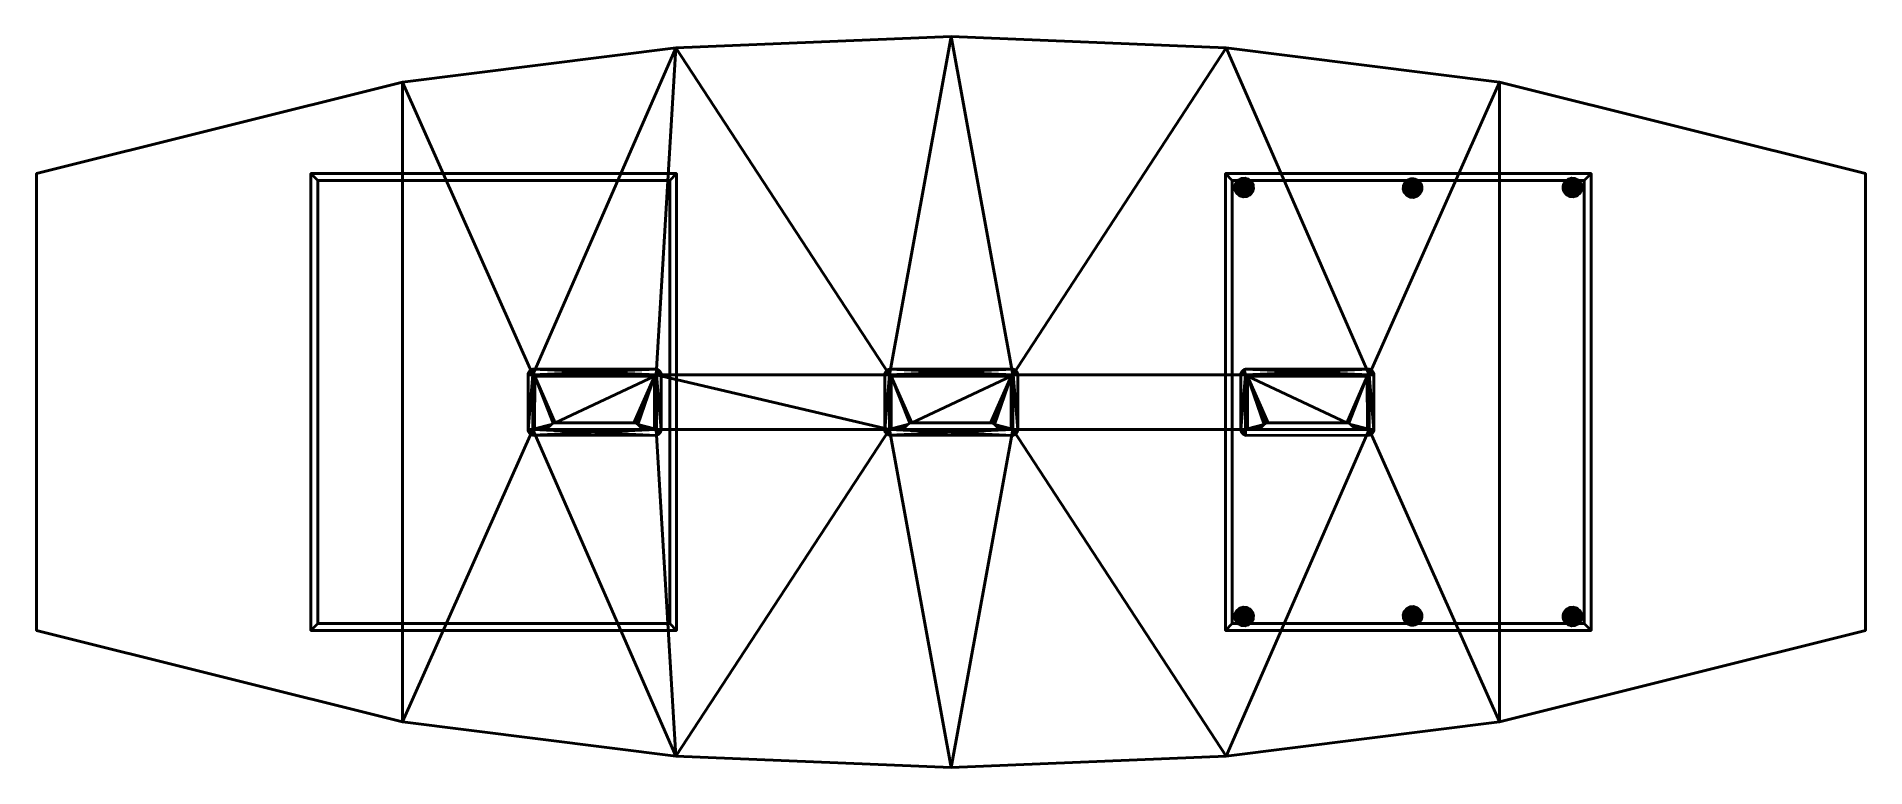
# Model space of a CAD drawing. Header units: millimetres. Extents: x -2000 to 2000, y -800 to 800.
import ezdxf

# ---------------------------------------------------------------- set-up
doc = ezdxf.new("R2010")
doc.units = ezdxf.units.MM
doc.layers.add('I-FURN-PNLS', color=7, linetype='Continuous', lineweight=40)

# ---------------------------------------------------------------- blocks, each defined once
blk = doc.blocks.new('Tapa de caja tomas - Tapa de caja tomas-225420-Vista 1')
at = {"layer": 'I-FURN-PNLS', "color": 250, "true_color": 0x141414}
mesh = blk.add_polyface(dxfattribs=at)
corners = [(72.4, -134.5, 694.1), (72.4, 135.6, 694.1), (71.5, 138.4, 694.1), (69.9, 141, 694.1), (67.8, 143.1, 694.1), (65.3, 144.7, 694.1), (62.5, 145.7, 694.1), (59.5, 146, 694.1), (-60.3, 146, 694.1), (-63.2, 145.7, 694.1), (-65.9, 144.7, 694.1), (-68.3, 143, 694.1), (-70.3, 140.9, 694.1), (-71.7, 138.4, 694.1), (-72.4, 135.6, 694.1), (-72.4, -134.5, 694.1), (-71.7, -137.3, 694.1), (-70.3, -139.9, 694.1), (-68.3, -142, 694.1), (-65.9, -143.6, 694.1), (-63.2, -144.6, 694.1), (-60.3, -145, 694.1), (59.5, -145, 694.1), (62.5, -144.6, 694.1), (65.3, -143.6, 694.1), (67.8, -142, 694.1), (69.9, -139.9, 694.1), (71.5, -137.4, 694.1), (-60.3, -134.5, 694.1), (-60.3, 135.6, 694.1), (59.5, 135.6, 694.1), (59.5, -134.5, 694.1)]
mesh.append_faces([[corners[k] for k in face] for face in [(9, 29, 8)]], dxfattribs={"vtx0": -1, "vtx1": -1, "color": 250})
mesh.append_faces([[corners[k] for k in face] for face in [(22, 31, 28), (30, 4, 5), (29, 13, 14, 28)]], dxfattribs={"vtx0": -1, "vtx2": -1, "color": 250})
mesh.append_faces([[corners[k] for k in face] for face in [(31, 24, 25, 26), (28, 20, 21, 22), (28, 16, 17, 18), (30, 5, 6, 7), (29, 9, 10, 11)]], dxfattribs={"vtx0": -1, "vtx3": -1, "color": 250})
mesh.append_faces([[corners[k] for k in face] for face in [(23, 24, 31, 22), (27, 0, 31, 26), (0, 1, 31), (19, 20, 28, 18), (15, 16, 28, 14), (3, 4, 30, 2), (12, 13, 29, 11)]], dxfattribs={"vtx1": -1, "vtx2": -1, "color": 250})
mesh.append_faces([[corners[k] for k in face] for face in [(1, 2, 30, 31), (29, 30, 7, 8)]], dxfattribs={"vtx1": -1, "vtx3": -1, "color": 250})
mesh = blk.add_polyface(dxfattribs=at)
corners = [(72.4, -134.5, 693.1), (71.5, -137.4, 693.1), (69.9, -139.9, 693.1), (67.8, -142, 693.1), (65.3, -143.6, 693.1), (62.5, -144.6, 693.1), (59.5, -145, 693.1), (-60.3, -145, 693.1), (-63.2, -144.6, 693.1), (-65.9, -143.6, 693.1), (-68.3, -142, 693.1), (-70.3, -139.9, 693.1), (-71.7, -137.3, 693.1), (-72.4, -134.5, 693.1), (-72.4, 135.6, 693.1), (-71.7, 138.4, 693.1), (-70.3, 140.9, 693.1), (-68.3, 143, 693.1), (-65.9, 144.7, 693.1), (-63.2, 145.7, 693.1), (-60.3, 146, 693.1), (59.5, 146, 693.1), (62.5, 145.7, 693.1), (65.3, 144.7, 693.1), (67.8, 143.1, 693.1), (69.9, 141, 693.1), (71.5, 138.4, 693.1), (72.4, 135.6, 693.1), (-60.3, -134.5, 693.1), (59.5, -134.5, 693.1), (59.5, 135.6, 693.1), (-60.3, 135.6, 693.1)]
mesh.append_faces([[corners[k] for k in face] for face in [(8, 28, 7)]], dxfattribs={"vtx0": -1, "vtx1": -1, "color": 250})
mesh.append_faces([[corners[k] for k in face] for face in [(21, 30, 31), (29, 3, 4), (28, 12, 13, 31)]], dxfattribs={"vtx0": -1, "vtx2": -1, "color": 250})
mesh.append_faces([[corners[k] for k in face] for face in [(30, 23, 24, 25), (31, 19, 20, 21), (31, 15, 16, 17), (29, 4, 5, 6), (28, 8, 9, 10)]], dxfattribs={"vtx0": -1, "vtx3": -1, "color": 250})
mesh.append_faces([[corners[k] for k in face] for face in [(22, 23, 30, 21), (26, 27, 30, 25), (27, 0, 30), (18, 19, 31, 17), (14, 15, 31, 13), (2, 3, 29, 1), (11, 12, 28, 10)]], dxfattribs={"vtx1": -1, "vtx2": -1, "color": 250})
mesh.append_faces([[corners[k] for k in face] for face in [(0, 1, 29, 30), (28, 29, 6, 7)]], dxfattribs={"vtx1": -1, "vtx3": -1, "color": 250})
mesh = blk.add_polyface(dxfattribs=at)
corners = [(-72.4, 135.6, 694.1), (-71.7, 138.4, 694.1), (-70.3, 140.9, 694.1), (-68.3, 143, 694.1), (-65.9, 144.7, 694.1), (-63.2, 145.7, 694.1), (-60.3, 146, 694.1), (-60.3, 146, 693.1), (-63.2, 145.7, 693.1), (-65.9, 144.7, 693.1), (-68.3, 143, 693.1), (-70.3, 140.9, 693.1), (-71.7, 138.4, 693.1), (-72.4, 135.6, 693.1)]
mesh.append_faces([[corners[k] for k in face] for face in [(7, 8, 5, 6), (0, 1, 12, 13)]], dxfattribs={"vtx1": -1, "color": 250})
mesh.append_faces([[corners[k] for k in face] for face in [(8, 9, 4, 5), (3, 4, 9, 10), (10, 11, 2, 3), (11, 12, 1, 2)]], dxfattribs={"vtx1": -1, "vtx3": -1, "color": 250})
mesh = blk.add_polyface(dxfattribs=at)
corners = [(-72.4, -134.5, 694.1), (-72.4, 135.6, 694.1), (-72.4, 135.6, 693.1), (-72.4, -134.5, 693.1)]
mesh.append_faces([[corners[k] for k in face] for face in [(3, 0, 1, 2)]], dxfattribs={"color": 250})
mesh = blk.add_polyface(dxfattribs=at)
corners = [(-60.3, 146, 694.1), (59.5, 146, 694.1), (59.5, 146, 693.1), (-60.3, 146, 693.1)]
mesh.append_faces([[corners[k] for k in face] for face in [(3, 0, 1, 2)]], dxfattribs={"color": 250})
mesh = blk.add_polyface(dxfattribs=at)
corners = [(-60.3, 135.6, 694.1), (-60.3, -134.5, 694.1), (-60.3, -134.5, 693.1), (-60.3, 135.6, 693.1)]
mesh.append_faces([[corners[k] for k in face] for face in [(0, 1, 2, 3)]], dxfattribs={"color": 250})
mesh = blk.add_polyface(dxfattribs=at)
corners = [(59.5, 135.6, 694.1), (-60.3, 135.6, 694.1), (-60.3, 135.6, 693.1), (59.5, 135.6, 693.1)]
mesh.append_faces([[corners[k] for k in face] for face in [(0, 1, 2, 3)]], dxfattribs={"color": 250})
mesh = blk.add_polyface(dxfattribs=at)
corners = [(-58.8, 131.4, 692.1), (-58.3, 131.4, 693.3), (-57.1, 131.4, 693.8), (-57.1, 131.4, 693.1), (-57.8, 131.4, 692.8), (-58.1, 131.4, 692.1)]
mesh.append_faces([[corners[k] for k in face] for face in [(2, 3, 4, 1)]], dxfattribs={"vtx2": -1, "color": 250})
mesh.append_faces([[corners[k] for k in face] for face in [(4, 5, 0, 1)]], dxfattribs={"vtx3": -1, "color": 250})
mesh = blk.add_polyface(dxfattribs=at)
corners = [(-57.1, 131.4, 693.8), (-58.3, 131.4, 693.3), (-58.8, 131.4, 692.1), (-58.8, -130.6, 692.1), (-58.3, -130.6, 693.3), (-57.1, -130.6, 693.8)]
mesh.append_faces([[corners[k] for k in face] for face in [(5, 0, 1, 4), (2, 3, 4, 1)]], dxfattribs={"vtx2": -1, "color": 250})
mesh = blk.add_polyface(dxfattribs=at)
corners = [(-58.1, 130.4, 688.3), (-58.8, 130.4, 688.3), (-58.8, 131.1, 688.6), (-58.8, 131.4, 689.3), (-58.1, 131.4, 689.3), (-58.1, 131.1, 688.6)]
mesh.append_faces([[corners[k] for k in face] for face in [(3, 4, 5, 2), (0, 1, 2, 5)]], dxfattribs={"vtx2": -1, "color": 250})
mesh = blk.add_polyface(dxfattribs=at)
corners = [(-58.8, 131.4, 689.3), (-58.8, 131.1, 688.6), (-58.8, 130.4, 688.3), (-58.8, -129.6, 688.3), (-58.8, -130.3, 688.6), (-58.8, -130.6, 689.3), (-58.8, -130.6, 692.1), (-58.8, 131.4, 692.1)]
mesh.append_faces([[corners[k] for k in face] for face in [(7, 2, 3, 6)]], dxfattribs={"vtx0": -1, "vtx2": -1, "color": 250})
mesh.append_faces([[corners[k] for k in face] for face in [(0, 1, 2, 7)]], dxfattribs={"vtx2": -1, "color": 250})
mesh.append_faces([[corners[k] for k in face] for face in [(3, 4, 5, 6)]], dxfattribs={"vtx3": -1, "color": 250})
mesh = blk.add_polyface(dxfattribs=at)
corners = [(-58.1, 131.4, 692.1), (-58.1, 131.4, 689.3), (-58.8, 131.4, 689.3), (-58.8, 131.4, 692.1)]
mesh.append_faces([[corners[k] for k in face] for face in [(2, 3, 0, 1)]], dxfattribs={"color": 250})
mesh = blk.add_polyface(dxfattribs=at)
corners = [(-58.1, -129.6, 688.3), (-58.8, -129.6, 688.3), (-58.8, 130.4, 688.3), (-58.1, 130.4, 688.3)]
mesh.append_faces([[corners[k] for k in face] for face in [(1, 2, 3, 0)]], dxfattribs={"color": 250})
mesh = blk.add_polyface(dxfattribs=at)
corners = [(-57.1, -130.6, 693.1), (-57.8, -130.6, 692.8), (-58.1, -130.6, 692.1), (-58.1, 131.4, 692.1), (-57.8, 131.4, 692.8), (-57.1, 131.4, 693.1)]
mesh.append_faces([[corners[k] for k in face] for face in [(4, 5, 0, 1), (1, 2, 3, 4)]], dxfattribs={"vtx3": -1, "color": 250})
mesh = blk.add_polyface(dxfattribs=at)
corners = [(-58.1, -130.6, 692.1), (-58.1, -130.6, 689.3), (-58.1, -130.3, 688.6), (-58.1, -129.6, 688.3), (-58.1, 130.4, 688.3), (-58.1, 131.1, 688.6), (-58.1, 131.4, 689.3), (-58.1, 131.4, 692.1)]
mesh.append_faces([[corners[k] for k in face] for face in [(3, 4, 7, 0)]], dxfattribs={"vtx1": -1, "vtx3": -1, "color": 250})
mesh.append_faces([[corners[k] for k in face] for face in [(1, 2, 3, 0)]], dxfattribs={"vtx2": -1, "color": 250})
mesh.append_faces([[corners[k] for k in face] for face in [(4, 5, 6, 7)]], dxfattribs={"vtx3": -1, "color": 250})
mesh = blk.add_polyface(dxfattribs=at)
corners = [(-57.1, 131.8, 693.8), (-57.1, 133, 693.3), (-57.1, 133.5, 692.1), (-57.1, 132.8, 692.1), (-57.1, 132.5, 692.8), (-57.1, 131.8, 693.1), (-57.1, 131.8, 693.3), (-57.1, 131.8, 693.5), (-57.1, 131.8, 693.7)]
mesh.append_faces([[corners[k] for k in face] for face in [(4, 2, 3), (1, 7, 8, 0)]], dxfattribs={"vtx0": -1, "color": 250})
mesh.append_faces([[corners[k] for k in face] for face in [(1, 2, 4, 7)]], dxfattribs={"vtx1": -1, "vtx2": -1, "vtx3": -1, "color": 250})
mesh.append_faces([[corners[k] for k in face] for face in [(4, 5, 6, 7)]], dxfattribs={"vtx3": -1, "color": 250})
mesh = blk.add_polyface(dxfattribs=at)
corners = [(-57.1, 131.8, 693.8), (57.9, 131.8, 693.8), (57.9, 133, 693.3), (57.9, 133.5, 692.1), (-57.1, 133.5, 692.1), (-57.1, 133, 693.3)]
mesh.append_faces([[corners[k] for k in face] for face in [(0, 1, 2, 5), (3, 4, 5, 2)]], dxfattribs={"vtx2": -1, "color": 250})
mesh = blk.add_polyface(dxfattribs=at)
corners = [(-57.1, 132.8, 678.4), (-57.1, 133.5, 678.4), (-56.1, 133.5, 676.1), (-53.7, 133.5, 675.4), (-53.7, 132.8, 675.4), (-56.1, 132.8, 676.1)]
mesh.append_faces([[corners[k] for k in face] for face in [(3, 4, 5, 2), (0, 1, 2, 5)]], dxfattribs={"vtx2": -1, "color": 250})
mesh = blk.add_polyface(dxfattribs=at)
corners = [(57.9, 133.5, 690.5), (57.2, 133.5, 688.5), (55.3, 133.5, 687.5), (-53.7, 133.5, 675.4), (-56.1, 133.5, 676.1), (-57.1, 133.5, 678.4), (-57.1, 133.5, 692.1), (57.9, 133.5, 692.1), (-43.7, 133.5, 685), (-46.8, 133.5, 688.2), (-50, 133.5, 685), (-46.8, 133.5, 681.9)]
mesh.append_faces([[corners[k] for k in face] for face in [(2, 7, 0, 1)]], dxfattribs={"vtx0": -1, "color": 250})
mesh.append_faces([[corners[k] for k in face] for face in [(6, 9, 10, 5), (9, 6, 7), (3, 10, 11), (11, 2, 3), (7, 8, 9)]], dxfattribs={"vtx0": -1, "vtx2": -1, "color": 250})
mesh.append_faces([[corners[k] for k in face] for face in [(2, 11, 8, 7)]], dxfattribs={"vtx0": -1, "vtx2": -1, "vtx3": -1, "color": 250})
mesh.append_faces([[corners[k] for k in face] for face in [(3, 4, 5, 10)]], dxfattribs={"vtx2": -1, "vtx3": -1, "color": 250})
mesh = blk.add_polyface(dxfattribs=at)
corners = [(-57.1, 133.5, 692.1), (-57.1, 133.5, 678.4), (-57.1, 132.8, 678.4), (-57.1, 132.8, 692.1)]
mesh.append_faces([[corners[k] for k in face] for face in [(0, 1, 2, 3)]], dxfattribs={"color": 250})
mesh = blk.add_polyface(dxfattribs=at)
corners = [(-57.1, 132.8, 692.1), (57.9, 132.8, 692.1), (57.9, 132.5, 692.8), (57.9, 131.8, 693.1), (-57.1, 131.8, 693.1), (-57.1, 132.5, 692.8)]
mesh.append_faces([[corners[k] for k in face] for face in [(2, 3, 4, 5), (5, 0, 1, 2)]], dxfattribs={"vtx3": -1, "color": 250})
mesh = blk.add_polyface(dxfattribs=at)
corners = [(-57.1, 132.8, 692.1), (-57.1, 132.8, 678.4), (-56.1, 132.8, 676.1), (-53.7, 132.8, 675.4), (55.3, 132.8, 687.5), (57.2, 132.8, 688.5), (57.9, 132.8, 690.5), (57.9, 132.8, 692.1), (-50, 132.8, 685), (-46.8, 132.8, 688.2), (-43.7, 132.8, 685), (-46.8, 132.8, 681.9)]
mesh.append_faces([[corners[k] for k in face] for face in [(3, 11, 8, 1)]], dxfattribs={"vtx0": -1, "vtx2": -1, "vtx3": -1, "color": 250})
mesh.append_faces([[corners[k] for k in face] for face in [(2, 3, 1), (6, 7, 4, 5)]], dxfattribs={"vtx1": -1, "color": 250})
mesh.append_faces([[corners[k] for k in face] for face in [(7, 0, 9), (3, 4, 11), (9, 10, 7)]], dxfattribs={"vtx1": -1, "vtx2": -1, "color": 250})
mesh.append_faces([[corners[k] for k in face] for face in [(10, 11, 4, 7)]], dxfattribs={"vtx1": -1, "vtx2": -1, "vtx3": -1, "color": 250})
mesh.append_faces([[corners[k] for k in face] for face in [(8, 9, 0, 1)]], dxfattribs={"vtx1": -1, "vtx3": -1, "color": 250})
mesh = blk.add_polyface(dxfattribs=at)
corners = [(-57.1, 131.8, 693.1), (57.9, 131.8, 693.1), (57.9, 106, 693.1), (57.6, 104.5, 693.1), (56.7, 103.2, 693.1), (48.4, 94.9, 693.1), (45.8, 91, 693.1), (44.9, 86.5, 693.1), (44.9, -85.6, 693.1), (45.8, -90.2, 693.1), (48.4, -94.1, 693.1), (56.7, -102.4, 693.1), (57.6, -103.7, 693.1), (57.9, -105.2, 693.1), (57.9, -131, 693.1), (-57.1, -131, 693.1), (-57.1, -130.6, 693.1), (-57.1, 131.4, 693.1)]
mesh.append_faces([[corners[k] for k in face] for face in [(6, 17, 5)]], dxfattribs={"vtx0": -1, "vtx1": -1, "color": 250})
mesh.append_faces([[corners[k] for k in face] for face in [(10, 14, 16, 9)]], dxfattribs={"vtx0": -1, "vtx1": -1, "vtx2": -1, "color": 250})
mesh.append_faces([[corners[k] for k in face] for face in [(17, 6, 7), (17, 7, 8), (2, 4, 5, 1)]], dxfattribs={"vtx0": -1, "vtx2": -1, "color": 250})
mesh.append_faces([[corners[k] for k in face] for face in [(3, 4, 2)]], dxfattribs={"vtx1": -1, "color": 250})
mesh.append_faces([[corners[k] for k in face] for face in [(13, 14, 10)]], dxfattribs={"vtx1": -1, "vtx2": -1, "color": 250})
mesh.append_faces([[corners[k] for k in face] for face in [(8, 9, 16, 17)]], dxfattribs={"vtx1": -1, "vtx3": -1, "color": 250})
mesh.append_faces([[corners[k] for k in face] for face in [(14, 15, 16), (11, 12, 13, 10)]], dxfattribs={"vtx2": -1, "color": 250})
mesh.append_faces([[corners[k] for k in face] for face in [(17, 0, 1, 5)]], dxfattribs={"vtx2": -1, "vtx3": -1, "color": 250})
mesh = blk.add_polyface(dxfattribs=at)
corners = [(-57.1, 131.4, 693.1), (-57.1, 131.4, 693.8), (-57.1, 131.8, 693.8), (-57.1, 131.8, 693.7), (-57.1, 131.8, 693.5), (-57.1, 131.8, 693.3), (-57.1, 131.8, 693.1)]
mesh.append_faces([[corners[k] for k in face] for face in [(1, 4, 0)]], dxfattribs={"vtx0": -1, "vtx1": -1, "color": 250})
mesh.append_faces([[corners[k] for k in face] for face in [(3, 4, 1, 2)]], dxfattribs={"vtx1": -1, "color": 250})
mesh.append_faces([[corners[k] for k in face] for face in [(5, 6, 0, 4)]], dxfattribs={"vtx2": -1, "color": 250})
mesh = blk.add_polyface(dxfattribs=at)
corners = [(-57.1, -130.6, 693.8), (-57.1, -131, 693.8), (57.9, -131, 693.8), (57.9, -105.2, 693.8), (57.6, -103.7, 693.8), (56.7, -102.4, 693.8), (48.4, -94.1, 693.8), (45.8, -90.2, 693.8), (44.9, -85.6, 693.8), (44.9, 86.5, 693.8), (45.8, 91, 693.8), (48.4, 94.9, 693.8), (56.7, 103.2, 693.8), (57.6, 104.5, 693.8), (57.9, 106, 693.8), (57.9, 131.8, 693.8), (-57.1, 131.8, 693.8), (-57.1, 131.4, 693.8)]
mesh.append_faces([[corners[k] for k in face] for face in [(14, 12, 13)]], dxfattribs={"vtx0": -1, "color": 250})
mesh.append_faces([[corners[k] for k in face] for face in [(0, 2, 6, 7)]], dxfattribs={"vtx0": -1, "vtx1": -1, "vtx3": -1, "color": 250})
mesh.append_faces([[corners[k] for k in face] for face in [(0, 7, 8), (6, 2, 3)]], dxfattribs={"vtx0": -1, "vtx2": -1, "color": 250})
mesh.append_faces([[corners[k] for k in face] for face in [(17, 10, 11, 15)]], dxfattribs={"vtx0": -1, "vtx2": -1, "vtx3": -1, "color": 250})
mesh.append_faces([[corners[k] for k in face] for face in [(9, 10, 17)]], dxfattribs={"vtx1": -1, "vtx2": -1, "color": 250})
mesh.append_faces([[corners[k] for k in face] for face in [(8, 9, 17, 0), (11, 12, 14, 15)]], dxfattribs={"vtx1": -1, "vtx3": -1, "color": 250})
mesh.append_faces([[corners[k] for k in face] for face in [(0, 1, 2), (15, 16, 17)]], dxfattribs={"vtx2": -1, "color": 250})
mesh.append_faces([[corners[k] for k in face] for face in [(3, 4, 5, 6)]], dxfattribs={"vtx3": -1, "color": 250})
mesh = blk.add_polyface(dxfattribs=at)
corners = [(-53.7, 132.8, 675.4), (-53.7, 133.5, 675.4), (55.3, 133.5, 687.5), (55.3, 132.8, 687.5)]
mesh.append_faces([[corners[k] for k in face] for face in [(1, 2, 3, 0)]], dxfattribs={"color": 250})
mesh = blk.add_polyface(dxfattribs=at)
corners = [(-43.7, 133.5, 685), (-43.7, 133.4, 685), (-43.7, 133.2, 685), (-43.7, 133, 685), (-43.7, 132.8, 685), (-46.8, 132.8, 688.2), (-50, 132.8, 685), (-50, 133, 685), (-50, 133.2, 685), (-50, 133.4, 685), (-50, 133.5, 685), (-46.8, 133.5, 688.2)]
mesh.append_faces([[corners[k] for k in face] for face in [(1, 11, 0)]], dxfattribs={"vtx0": -1, "color": 250})
mesh.append_faces([[corners[k] for k in face] for face in [(5, 8, 11), (2, 5, 11, 1)]], dxfattribs={"vtx0": -1, "vtx1": -1, "vtx2": -1, "color": 250})
mesh.append_faces([[corners[k] for k in face] for face in [(7, 8, 5, 6)]], dxfattribs={"vtx1": -1, "color": 250})
mesh.append_faces([[corners[k] for k in face] for face in [(9, 10, 11, 8), (3, 4, 5, 2)]], dxfattribs={"vtx2": -1, "color": 250})
mesh = blk.add_polyface(dxfattribs=at)
corners = [(-50, 132.8, 685), (-46.8, 132.8, 681.9), (-43.7, 132.8, 685), (-43.7, 133, 685), (-43.7, 133.2, 685), (-43.7, 133.4, 685), (-43.7, 133.5, 685), (-46.8, 133.5, 681.9), (-50, 133.5, 685), (-50, 133.4, 685), (-50, 133.2, 685), (-50, 133, 685)]
mesh.append_faces([[corners[k] for k in face] for face in [(1, 7, 10)]], dxfattribs={"vtx0": -1, "vtx1": -1, "vtx2": -1, "color": 250})
mesh.append_faces([[corners[k] for k in face] for face in [(4, 5, 7, 1)]], dxfattribs={"vtx1": -1, "vtx2": -1, "vtx3": -1, "color": 250})
mesh.append_faces([[corners[k] for k in face] for face in [(5, 6, 7), (11, 0, 1, 10)]], dxfattribs={"vtx2": -1, "color": 250})
mesh.append_faces([[corners[k] for k in face] for face in [(1, 2, 3, 4), (7, 8, 9, 10)]], dxfattribs={"vtx3": -1, "color": 250})
mesh = blk.add_polyface(dxfattribs=at)
corners = [(55.3, 132.8, 687.5), (55.3, 133.5, 687.5), (57.2, 133.5, 688.5), (57.9, 133.5, 690.5), (57.9, 132.8, 690.5), (57.2, 132.8, 688.5)]
mesh.append_faces([[corners[k] for k in face] for face in [(3, 4, 5, 2), (0, 1, 2, 5)]], dxfattribs={"vtx2": -1, "color": 250})
mesh = blk.add_polyface(dxfattribs=at)
corners = [(57.9, 133.5, 692.1), (57.9, 133, 693.3), (57.9, 131.8, 693.8), (57.9, 131.8, 693.7), (57.9, 131.8, 693.5), (57.9, 131.8, 693.3), (57.9, 131.8, 693.1), (57.9, 132.5, 692.8), (57.9, 132.8, 692.1)]
mesh.append_faces([[corners[k] for k in face] for face in [(7, 4, 5, 6)]], dxfattribs={"vtx0": -1, "color": 250})
mesh.append_faces([[corners[k] for k in face] for face in [(1, 4, 7, 0)]], dxfattribs={"vtx0": -1, "vtx1": -1, "vtx2": -1, "color": 250})
mesh.append_faces([[corners[k] for k in face] for face in [(3, 4, 1, 2), (8, 0, 7)]], dxfattribs={"vtx1": -1, "color": 250})
mesh = blk.add_polyface(dxfattribs=at)
corners = [(57.9, 132.8, 692.1), (57.9, 132.8, 690.5), (57.9, 133.5, 690.5), (57.9, 133.5, 692.1)]
mesh.append_faces([[corners[k] for k in face] for face in [(2, 3, 0, 1)]], dxfattribs={"color": 250})
mesh = blk.add_polyface(dxfattribs=at)
corners = [(57.9, 106, 693.8), (57.9, 106, 693.1), (57.9, 131.8, 693.1), (57.9, 131.8, 693.3), (57.9, 131.8, 693.5), (57.9, 131.8, 693.7), (57.9, 131.8, 693.8)]
mesh.append_faces([[corners[k] for k in face] for face in [(0, 5, 6)]], dxfattribs={"vtx0": -1, "color": 250})
mesh.append_faces([[corners[k] for k in face] for face in [(3, 4, 1, 2)]], dxfattribs={"vtx1": -1, "color": 250})
mesh.append_faces([[corners[k] for k in face] for face in [(0, 1, 4, 5)]], dxfattribs={"vtx1": -1, "vtx3": -1, "color": 250})
mesh = blk.add_polyface(dxfattribs=at)
corners = [(59.5, 146, 694.1), (62.5, 145.7, 694.1), (65.3, 144.7, 694.1), (67.8, 143.1, 694.1), (69.9, 141, 694.1), (71.5, 138.4, 694.1), (72.4, 135.6, 694.1), (72.4, 135.6, 693.1), (71.5, 138.4, 693.1), (69.9, 141, 693.1), (67.8, 143.1, 693.1), (65.3, 144.7, 693.1), (62.5, 145.7, 693.1), (59.5, 146, 693.1)]
mesh.append_faces([[corners[k] for k in face] for face in [(7, 8, 5, 6), (0, 1, 12, 13)]], dxfattribs={"vtx1": -1, "color": 250})
mesh.append_faces([[corners[k] for k in face] for face in [(8, 9, 4, 5), (3, 4, 9, 10), (10, 11, 2, 3), (11, 12, 1, 2)]], dxfattribs={"vtx1": -1, "vtx3": -1, "color": 250})
mesh = blk.add_polyface(dxfattribs=at)
corners = [(59.5, -134.5, 694.1), (59.5, 135.6, 694.1), (59.5, 135.6, 693.1), (59.5, -134.5, 693.1)]
mesh.append_faces([[corners[k] for k in face] for face in [(0, 1, 2, 3)]], dxfattribs={"color": 250})
mesh = blk.add_polyface(dxfattribs=at)
corners = [(72.4, 135.6, 694.1), (72.4, -134.5, 694.1), (72.4, -134.5, 693.1), (72.4, 135.6, 693.1)]
mesh.append_faces([[corners[k] for k in face] for face in [(3, 0, 1, 2)]], dxfattribs={"color": 250})
mesh = blk.add_polyface(dxfattribs=at)
corners = [(48.4, 94.9, 693.1), (48.4, 94.9, 693.8), (45.8, 91, 693.8), (44.9, 86.5, 693.8), (44.9, 86.5, 693.1), (45.8, 91, 693.1)]
mesh.append_faces([[corners[k] for k in face] for face in [(5, 0, 1, 2), (2, 3, 4, 5)]], dxfattribs={"vtx3": -1, "color": 250})
mesh = blk.add_polyface(dxfattribs=at)
corners = [(44.9, 86.5, 693.1), (44.9, 86.5, 693.8), (44.9, -85.6, 693.8), (44.9, -85.6, 693.1)]
mesh.append_faces([[corners[k] for k in face] for face in [(1, 2, 3, 0)]], dxfattribs={"color": 250})
mesh = blk.add_polyface(dxfattribs=at)
corners = [(56.7, 103.2, 693.1), (56.7, 103.2, 693.8), (48.4, 94.9, 693.8), (48.4, 94.9, 693.1)]
mesh.append_faces([[corners[k] for k in face] for face in [(2, 3, 0, 1)]], dxfattribs={"color": 250})
mesh = blk.add_polyface(dxfattribs=at)
corners = [(57.9, 106, 693.1), (57.9, 106, 693.8), (57.6, 104.5, 693.8), (56.7, 103.2, 693.8), (56.7, 103.2, 693.1), (57.6, 104.5, 693.1)]
mesh.append_faces([[corners[k] for k in face] for face in [(2, 3, 4, 5), (5, 0, 1, 2)]], dxfattribs={"vtx3": -1, "color": 250})
mesh = blk.add_polyface(dxfattribs=at)
corners = [(44.9, -85.6, 693.1), (44.9, -85.6, 693.8), (45.8, -90.2, 693.8), (48.4, -94.1, 693.8), (48.4, -94.1, 693.1), (45.8, -90.2, 693.1)]
mesh.append_faces([[corners[k] for k in face] for face in [(0, 1, 2, 5), (3, 4, 5, 2)]], dxfattribs={"vtx2": -1, "color": 250})
mesh = blk.add_polyface(dxfattribs=at)
corners = [(48.4, -94.1, 693.1), (48.4, -94.1, 693.8), (56.7, -102.4, 693.8), (56.7, -102.4, 693.1)]
mesh.append_faces([[corners[k] for k in face] for face in [(2, 3, 0, 1)]], dxfattribs={"color": 250})
mesh = blk.add_polyface(dxfattribs=at)
corners = [(56.7, -102.4, 693.1), (56.7, -102.4, 693.8), (57.6, -103.7, 693.8), (57.9, -105.2, 693.8), (57.9, -105.2, 693.1), (57.6, -103.7, 693.1)]
mesh.append_faces([[corners[k] for k in face] for face in [(3, 4, 5, 2), (0, 1, 2, 5)]], dxfattribs={"vtx2": -1, "color": 250})
mesh = blk.add_polyface(dxfattribs=at)
corners = [(57.9, -131, 693.1), (57.9, -105.2, 693.1), (57.9, -105.2, 693.8), (57.9, -131, 693.8), (57.9, -131, 693.7), (57.9, -131, 693.5), (57.9, -131, 693.3)]
mesh.append_faces([[corners[k] for k in face] for face in [(2, 5, 1)]], dxfattribs={"vtx0": -1, "vtx1": -1, "color": 250})
mesh.append_faces([[corners[k] for k in face] for face in [(4, 5, 2, 3)]], dxfattribs={"vtx1": -1, "color": 250})
mesh.append_faces([[corners[k] for k in face] for face in [(6, 0, 1, 5)]], dxfattribs={"vtx2": -1, "color": 250})
mesh = blk.add_polyface(dxfattribs=at)
corners = [(-60.3, -145, 694.1), (-63.2, -144.6, 694.1), (-65.9, -143.6, 694.1), (-68.3, -142, 694.1), (-70.3, -139.9, 694.1), (-71.7, -137.3, 694.1), (-72.4, -134.5, 694.1), (-72.4, -134.5, 693.1), (-71.7, -137.3, 693.1), (-70.3, -139.9, 693.1), (-68.3, -142, 693.1), (-65.9, -143.6, 693.1), (-63.2, -144.6, 693.1), (-60.3, -145, 693.1)]
mesh.append_faces([[corners[k] for k in face] for face in [(7, 8, 5, 6), (0, 1, 12, 13)]], dxfattribs={"vtx1": -1, "color": 250})
mesh.append_faces([[corners[k] for k in face] for face in [(8, 9, 4, 5), (3, 4, 9, 10), (10, 11, 2, 3), (11, 12, 1, 2)]], dxfattribs={"vtx1": -1, "vtx3": -1, "color": 250})
mesh = blk.add_polyface(dxfattribs=at)
corners = [(-60.3, -134.5, 694.1), (59.5, -134.5, 694.1), (59.5, -134.5, 693.1), (-60.3, -134.5, 693.1)]
mesh.append_faces([[corners[k] for k in face] for face in [(0, 1, 2, 3)]], dxfattribs={"color": 250})
mesh = blk.add_polyface(dxfattribs=at)
corners = [(59.5, -145, 694.1), (-60.3, -145, 694.1), (-60.3, -145, 693.1), (59.5, -145, 693.1)]
mesh.append_faces([[corners[k] for k in face] for face in [(3, 0, 1, 2)]], dxfattribs={"color": 250})
mesh = blk.add_polyface(dxfattribs=at)
corners = [(-58.1, -130.6, 689.3), (-58.8, -130.6, 689.3), (-58.8, -130.3, 688.6), (-58.8, -129.6, 688.3), (-58.1, -129.6, 688.3), (-58.1, -130.3, 688.6)]
mesh.append_faces([[corners[k] for k in face] for face in [(2, 3, 4, 5), (5, 0, 1, 2)]], dxfattribs={"vtx3": -1, "color": 250})
mesh = blk.add_polyface(dxfattribs=at)
corners = [(-57.1, -130.6, 693.1), (-57.1, -130.6, 693.8), (-58.3, -130.6, 693.3), (-58.8, -130.6, 692.1), (-58.1, -130.6, 692.1), (-57.8, -130.6, 692.8)]
mesh.append_faces([[corners[k] for k in face] for face in [(3, 4, 5, 2)]], dxfattribs={"vtx2": -1, "color": 250})
mesh.append_faces([[corners[k] for k in face] for face in [(5, 0, 1, 2)]], dxfattribs={"vtx3": -1, "color": 250})
mesh = blk.add_polyface(dxfattribs=at)
corners = [(-58.8, -130.6, 692.1), (-58.8, -130.6, 689.3), (-58.1, -130.6, 689.3), (-58.1, -130.6, 692.1)]
mesh.append_faces([[corners[k] for k in face] for face in [(0, 1, 2, 3)]], dxfattribs={"color": 250})
mesh = blk.add_polyface(dxfattribs=at)
corners = [(-57.1, -131, 693.8), (-57.1, -130.6, 693.8), (-57.1, -130.6, 693.1), (-57.1, -131, 693.1), (-57.1, -131, 693.3), (-57.1, -131, 693.5), (-57.1, -131, 693.7)]
mesh.append_faces([[corners[k] for k in face] for face in [(1, 6, 0)]], dxfattribs={"vtx0": -1, "color": 250})
mesh.append_faces([[corners[k] for k in face] for face in [(4, 5, 2, 3)]], dxfattribs={"vtx1": -1, "color": 250})
mesh.append_faces([[corners[k] for k in face] for face in [(1, 2, 5, 6)]], dxfattribs={"vtx1": -1, "vtx3": -1, "color": 250})
mesh = blk.add_polyface(dxfattribs=at)
corners = [(-57.1, -132.7, 692.1), (-57.1, -132.2, 693.3), (-57.1, -131, 693.8), (-57.1, -131, 693.7), (-57.1, -131, 693.5), (-57.1, -131, 693.3), (-57.1, -131, 693.1), (-57.1, -131.7, 692.8), (-57.1, -132, 692.1)]
mesh.append_faces([[corners[k] for k in face] for face in [(7, 4, 5, 6)]], dxfattribs={"vtx0": -1, "color": 250})
mesh.append_faces([[corners[k] for k in face] for face in [(1, 4, 7, 0)]], dxfattribs={"vtx0": -1, "vtx1": -1, "vtx2": -1, "color": 250})
mesh.append_faces([[corners[k] for k in face] for face in [(3, 4, 1, 2), (8, 0, 7)]], dxfattribs={"vtx1": -1, "color": 250})
mesh = blk.add_polyface(dxfattribs=at)
corners = [(-57.1, -132.7, 692.1), (57.9, -132.7, 692.1), (57.9, -132.2, 693.3), (57.9, -131, 693.8), (-57.1, -131, 693.8), (-57.1, -132.2, 693.3)]
mesh.append_faces([[corners[k] for k in face] for face in [(3, 4, 5, 2), (0, 1, 2, 5)]], dxfattribs={"vtx2": -1, "color": 250})
mesh = blk.add_polyface(dxfattribs=at)
corners = [(-57.1, -131, 693.1), (57.9, -131, 693.1), (57.9, -131.7, 692.8), (57.9, -132, 692.1), (-57.1, -132, 692.1), (-57.1, -131.7, 692.8)]
mesh.append_faces([[corners[k] for k in face] for face in [(5, 0, 1, 2), (2, 3, 4, 5)]], dxfattribs={"vtx3": -1, "color": 250})
mesh = blk.add_polyface(dxfattribs=at)
corners = [(-57.1, -132, 678.4), (-57.1, -132.7, 678.4), (-57.1, -132.7, 692.1), (-57.1, -132, 692.1)]
mesh.append_faces([[corners[k] for k in face] for face in [(1, 2, 3, 0)]], dxfattribs={"color": 250})
mesh = blk.add_polyface(dxfattribs=at)
corners = [(57.9, -132, 690.5), (57.2, -132, 688.5), (55.3, -132, 687.5), (-53.7, -132, 675.4), (-56.1, -132, 676.1), (-57.1, -132, 678.4), (-57.1, -132, 692.1), (57.9, -132, 692.1), (-50, -132, 685), (-46.8, -132, 681.9), (-43.7, -132, 685), (-46.8, -132, 688.2)]
mesh.append_faces([[corners[k] for k in face] for face in [(2, 7, 0, 1)]], dxfattribs={"vtx0": -1, "color": 250})
mesh.append_faces([[corners[k] for k in face] for face in [(7, 11, 6), (9, 3, 8), (3, 9, 2), (11, 7, 10)]], dxfattribs={"vtx0": -1, "vtx1": -1, "color": 250})
mesh.append_faces([[corners[k] for k in face] for face in [(6, 11, 8, 5)]], dxfattribs={"vtx0": -1, "vtx2": -1, "color": 250})
mesh.append_faces([[corners[k] for k in face] for face in [(2, 9, 10, 7)]], dxfattribs={"vtx0": -1, "vtx2": -1, "vtx3": -1, "color": 250})
mesh.append_faces([[corners[k] for k in face] for face in [(3, 4, 5, 8)]], dxfattribs={"vtx2": -1, "vtx3": -1, "color": 250})
mesh = blk.add_polyface(dxfattribs=at)
corners = [(-53.7, -132, 675.4), (-53.7, -132.7, 675.4), (-56.1, -132.7, 676.1), (-57.1, -132.7, 678.4), (-57.1, -132, 678.4), (-56.1, -132, 676.1)]
mesh.append_faces([[corners[k] for k in face] for face in [(2, 3, 4, 5), (5, 0, 1, 2)]], dxfattribs={"vtx3": -1, "color": 250})
mesh = blk.add_polyface(dxfattribs=at)
corners = [(-57.1, -132.7, 692.1), (-57.1, -132.7, 678.4), (-56.1, -132.7, 676.1), (-53.7, -132.7, 675.4), (55.3, -132.7, 687.5), (57.2, -132.7, 688.5), (57.9, -132.7, 690.5), (57.9, -132.7, 692.1), (-43.7, -132.7, 685), (-46.8, -132.7, 681.9), (-50, -132.7, 685), (-46.8, -132.7, 688.2)]
mesh.append_faces([[corners[k] for k in face] for face in [(0, 11, 7), (10, 3, 9), (4, 9, 3), (8, 7, 11)]], dxfattribs={"vtx0": -1, "vtx1": -1, "color": 250})
mesh.append_faces([[corners[k] for k in face] for face in [(6, 7, 4, 5)]], dxfattribs={"vtx1": -1, "color": 250})
mesh.append_faces([[corners[k] for k in face] for face in [(8, 9, 4, 7)]], dxfattribs={"vtx1": -1, "vtx2": -1, "vtx3": -1, "color": 250})
mesh.append_faces([[corners[k] for k in face] for face in [(10, 11, 0, 1)]], dxfattribs={"vtx1": -1, "vtx3": -1, "color": 250})
mesh.append_faces([[corners[k] for k in face] for face in [(1, 2, 3, 10)]], dxfattribs={"vtx2": -1, "vtx3": -1, "color": 250})
mesh = blk.add_polyface(dxfattribs=at)
corners = [(55.3, -132, 687.5), (55.3, -132.7, 687.5), (-53.7, -132.7, 675.4), (-53.7, -132, 675.4)]
mesh.append_faces([[corners[k] for k in face] for face in [(2, 3, 0, 1)]], dxfattribs={"color": 250})
mesh = blk.add_polyface(dxfattribs=at)
corners = [(-43.7, -132.7, 685), (-43.7, -132.5, 685), (-43.7, -132.3, 685), (-43.7, -132.2, 685), (-43.7, -132, 685), (-46.8, -132, 681.9), (-50, -132, 685), (-50, -132.2, 685), (-50, -132.3, 685), (-50, -132.5, 685), (-50, -132.7, 685), (-46.8, -132.7, 681.9)]
mesh.append_faces([[corners[k] for k in face] for face in [(1, 11, 0)]], dxfattribs={"vtx0": -1, "color": 250})
mesh.append_faces([[corners[k] for k in face] for face in [(5, 8, 11), (2, 5, 11, 1)]], dxfattribs={"vtx0": -1, "vtx1": -1, "vtx2": -1, "color": 250})
mesh.append_faces([[corners[k] for k in face] for face in [(7, 8, 5, 6)]], dxfattribs={"vtx1": -1, "color": 250})
mesh.append_faces([[corners[k] for k in face] for face in [(9, 10, 11, 8), (3, 4, 5, 2)]], dxfattribs={"vtx2": -1, "color": 250})
mesh = blk.add_polyface(dxfattribs=at)
corners = [(-50, -132, 685), (-46.8, -132, 688.2), (-43.7, -132, 685), (-43.7, -132.2, 685), (-43.7, -132.3, 685), (-43.7, -132.5, 685), (-43.7, -132.7, 685), (-46.8, -132.7, 688.2), (-50, -132.7, 685), (-50, -132.5, 685), (-50, -132.3, 685), (-50, -132.2, 685)]
mesh.append_faces([[corners[k] for k in face] for face in [(1, 7, 10)]], dxfattribs={"vtx0": -1, "vtx1": -1, "vtx2": -1, "color": 250})
mesh.append_faces([[corners[k] for k in face] for face in [(4, 5, 7, 1)]], dxfattribs={"vtx1": -1, "vtx2": -1, "vtx3": -1, "color": 250})
mesh.append_faces([[corners[k] for k in face] for face in [(5, 6, 7), (11, 0, 1, 10)]], dxfattribs={"vtx2": -1, "color": 250})
mesh.append_faces([[corners[k] for k in face] for face in [(1, 2, 3, 4), (7, 8, 9, 10)]], dxfattribs={"vtx3": -1, "color": 250})
mesh = blk.add_polyface(dxfattribs=at)
corners = [(57.9, -132, 690.5), (57.9, -132.7, 690.5), (57.2, -132.7, 688.5), (55.3, -132.7, 687.5), (55.3, -132, 687.5), (57.2, -132, 688.5)]
mesh.append_faces([[corners[k] for k in face] for face in [(2, 3, 4, 5), (5, 0, 1, 2)]], dxfattribs={"vtx3": -1, "color": 250})
mesh = blk.add_polyface(dxfattribs=at)
corners = [(57.9, -131, 693.8), (57.9, -132.2, 693.3), (57.9, -132.7, 692.1), (57.9, -132, 692.1), (57.9, -131.7, 692.8), (57.9, -131, 693.1), (57.9, -131, 693.3), (57.9, -131, 693.5), (57.9, -131, 693.7)]
mesh.append_faces([[corners[k] for k in face] for face in [(4, 2, 3), (1, 7, 8, 0)]], dxfattribs={"vtx0": -1, "color": 250})
mesh.append_faces([[corners[k] for k in face] for face in [(1, 2, 4, 7)]], dxfattribs={"vtx1": -1, "vtx2": -1, "vtx3": -1, "color": 250})
mesh.append_faces([[corners[k] for k in face] for face in [(4, 5, 6, 7)]], dxfattribs={"vtx3": -1, "color": 250})
mesh = blk.add_polyface(dxfattribs=at)
corners = [(57.9, -132.7, 690.5), (57.9, -132, 690.5), (57.9, -132, 692.1), (57.9, -132.7, 692.1)]
mesh.append_faces([[corners[k] for k in face] for face in [(0, 1, 2, 3)]], dxfattribs={"color": 250})
mesh = blk.add_polyface(dxfattribs=at)
corners = [(72.4, -134.5, 694.1), (71.5, -137.4, 694.1), (69.9, -139.9, 694.1), (67.8, -142, 694.1), (65.3, -143.6, 694.1), (62.5, -144.6, 694.1), (59.5, -145, 694.1), (59.5, -145, 693.1), (62.5, -144.6, 693.1), (65.3, -143.6, 693.1), (67.8, -142, 693.1), (69.9, -139.9, 693.1), (71.5, -137.4, 693.1), (72.4, -134.5, 693.1)]
mesh.append_faces([[corners[k] for k in face] for face in [(7, 8, 5, 6), (0, 1, 12, 13)]], dxfattribs={"vtx1": -1, "color": 250})
mesh.append_faces([[corners[k] for k in face] for face in [(8, 9, 4, 5), (3, 4, 9, 10), (10, 11, 2, 3), (11, 12, 1, 2)]], dxfattribs={"vtx1": -1, "vtx3": -1, "color": 250})
blk = doc.blocks.new('Tapa de caja tomas - Tapa de caja tomas-225655-Vista 1')
at = {"layer": 'I-FURN-PNLS', "color": 250, "true_color": 0x141414}
mesh = blk.add_polyface(dxfattribs=at)
corners = [(72.4, 134.5, 694.1), (71.5, 137.4, 694.1), (69.9, 139.9, 694.1), (67.8, 142, 694.1), (65.3, 143.6, 694.1), (62.5, 144.6, 694.1), (59.5, 145, 694.1), (-60.3, 145, 694.1), (-63.2, 144.6, 694.1), (-65.9, 143.6, 694.1), (-68.3, 142, 694.1), (-70.3, 139.9, 694.1), (-71.7, 137.3, 694.1), (-72.4, 134.5, 694.1), (-72.4, -135.6, 694.1), (-71.7, -138.4, 694.1), (-70.3, -140.9, 694.1), (-68.3, -143, 694.1), (-65.9, -144.7, 694.1), (-63.2, -145.7, 694.1), (-60.3, -146, 694.1), (59.5, -146, 694.1), (62.5, -145.7, 694.1), (65.3, -144.7, 694.1), (67.8, -143.1, 694.1), (69.9, -141, 694.1), (71.5, -138.4, 694.1), (72.4, -135.6, 694.1), (-60.3, 134.5, 694.1), (59.5, 134.5, 694.1), (59.5, -135.6, 694.1), (-60.3, -135.6, 694.1)]
mesh.append_faces([[corners[k] for k in face] for face in [(31, 21, 30)]], dxfattribs={"vtx0": -1, "vtx1": -1, "color": 250})
mesh.append_faces([[corners[k] for k in face] for face in [(28, 7, 8)]], dxfattribs={"vtx0": -1, "vtx2": -1, "color": 250})
mesh.append_faces([[corners[k] for k in face] for face in [(29, 4, 5, 6), (29, 0, 1, 2), (28, 8, 9, 10), (28, 12, 13, 14), (31, 15, 16, 17), (31, 19, 20, 21)]], dxfattribs={"vtx0": -1, "vtx3": -1, "color": 250})
mesh.append_faces([[corners[k] for k in face] for face in [(3, 4, 29, 2), (11, 12, 28, 10), (26, 27, 30, 25), (24, 25, 30, 23), (22, 23, 30, 21), (18, 19, 31, 17)]], dxfattribs={"vtx1": -1, "vtx2": -1, "color": 250})
mesh.append_faces([[corners[k] for k in face] for face in [(27, 0, 29, 30), (28, 29, 6, 7), (14, 15, 31, 28)]], dxfattribs={"vtx1": -1, "vtx3": -1, "color": 250})
mesh = blk.add_polyface(dxfattribs=at)
corners = [(72.4, 134.5, 693.1), (72.4, -135.6, 693.1), (71.5, -138.4, 693.1), (69.9, -141, 693.1), (67.8, -143.1, 693.1), (65.3, -144.7, 693.1), (62.5, -145.7, 693.1), (59.5, -146, 693.1), (-60.3, -146, 693.1), (-63.2, -145.7, 693.1), (-65.9, -144.7, 693.1), (-68.3, -143, 693.1), (-70.3, -140.9, 693.1), (-71.7, -138.4, 693.1), (-72.4, -135.6, 693.1), (-72.4, 134.5, 693.1), (-71.7, 137.3, 693.1), (-70.3, 139.9, 693.1), (-68.3, 142, 693.1), (-65.9, 143.6, 693.1), (-63.2, 144.6, 693.1), (-60.3, 145, 693.1), (59.5, 145, 693.1), (62.5, 144.6, 693.1), (65.3, 143.6, 693.1), (67.8, 142, 693.1), (69.9, 139.9, 693.1), (71.5, 137.4, 693.1), (-60.3, 134.5, 693.1), (-60.3, -135.6, 693.1), (59.5, -135.6, 693.1), (59.5, 134.5, 693.1)]
mesh.append_faces([[corners[k] for k in face] for face in [(28, 22, 31)]], dxfattribs={"vtx0": -1, "vtx1": -1, "color": 250})
mesh.append_faces([[corners[k] for k in face] for face in [(29, 8, 9)]], dxfattribs={"vtx0": -1, "vtx2": -1, "color": 250})
mesh.append_faces([[corners[k] for k in face] for face in [(30, 5, 6, 7), (30, 1, 2, 3), (29, 9, 10, 11), (29, 13, 14, 15), (28, 16, 17, 18), (28, 20, 21, 22)]], dxfattribs={"vtx0": -1, "vtx3": -1, "color": 250})
mesh.append_faces([[corners[k] for k in face] for face in [(4, 5, 30, 3), (12, 13, 29, 11), (27, 0, 31, 26), (25, 26, 31, 24), (23, 24, 31, 22), (19, 20, 28, 18)]], dxfattribs={"vtx1": -1, "vtx2": -1, "color": 250})
mesh.append_faces([[corners[k] for k in face] for face in [(0, 1, 30, 31), (29, 30, 7, 8), (15, 16, 28, 29)]], dxfattribs={"vtx1": -1, "vtx3": -1, "color": 250})
mesh = blk.add_polyface(dxfattribs=at)
corners = [(-60.3, 145, 694.1), (-60.3, 145, 693.1), (-63.2, 144.6, 693.1), (-65.9, 143.6, 693.1), (-68.3, 142, 693.1), (-70.3, 139.9, 693.1), (-71.7, 137.3, 693.1), (-72.4, 134.5, 693.1), (-72.4, 134.5, 694.1), (-71.7, 137.3, 694.1), (-70.3, 139.9, 694.1), (-68.3, 142, 694.1), (-65.9, 143.6, 694.1), (-63.2, 144.6, 694.1)]
mesh.append_faces([[corners[k] for k in face] for face in [(9, 6, 7, 8), (2, 13, 0, 1)]], dxfattribs={"vtx0": -1, "color": 250})
mesh.append_faces([[corners[k] for k in face] for face in [(10, 5, 6, 9), (5, 10, 11, 4), (12, 3, 4, 11), (13, 2, 3, 12)]], dxfattribs={"vtx0": -1, "vtx2": -1, "color": 250})
mesh = blk.add_polyface(dxfattribs=at)
corners = [(-72.4, 134.5, 694.1), (-72.4, 134.5, 693.1), (-72.4, -135.6, 693.1), (-72.4, -135.6, 694.1)]
mesh.append_faces([[corners[k] for k in face] for face in [(2, 3, 0, 1)]], dxfattribs={"color": 250})
mesh = blk.add_polyface(dxfattribs=at)
corners = [(59.5, 145, 694.1), (59.5, 145, 693.1), (-60.3, 145, 693.1), (-60.3, 145, 694.1)]
mesh.append_faces([[corners[k] for k in face] for face in [(2, 3, 0, 1)]], dxfattribs={"color": 250})
mesh = blk.add_polyface(dxfattribs=at)
corners = [(-60.3, -135.6, 694.1), (-60.3, -135.6, 693.1), (-60.3, 134.5, 693.1), (-60.3, 134.5, 694.1)]
mesh.append_faces([[corners[k] for k in face] for face in [(2, 3, 0, 1)]], dxfattribs={"color": 250})
mesh = blk.add_polyface(dxfattribs=at)
corners = [(-60.3, 134.5, 694.1), (-60.3, 134.5, 693.1), (59.5, 134.5, 693.1), (59.5, 134.5, 694.1)]
mesh.append_faces([[corners[k] for k in face] for face in [(2, 3, 0, 1)]], dxfattribs={"color": 250})
mesh = blk.add_polyface(dxfattribs=at)
corners = [(-57.1, 130.6, 693.1), (-57.8, 130.6, 692.8), (-58.1, 130.6, 692.1), (-58.8, 130.6, 692.1), (-58.3, 130.6, 693.3), (-57.1, 130.6, 693.8)]
mesh.append_faces([[corners[k] for k in face] for face in [(5, 0, 1, 4)]], dxfattribs={"vtx2": -1, "color": 250})
mesh.append_faces([[corners[k] for k in face] for face in [(1, 2, 3, 4)]], dxfattribs={"vtx3": -1, "color": 250})
mesh = blk.add_polyface(dxfattribs=at)
corners = [(-57.1, -131.4, 693.8), (-57.1, 130.6, 693.8), (-58.3, 130.6, 693.3), (-58.8, 130.6, 692.1), (-58.8, -131.4, 692.1), (-58.3, -131.4, 693.3)]
mesh.append_faces([[corners[k] for k in face] for face in [(5, 0, 1, 2), (2, 3, 4, 5)]], dxfattribs={"vtx3": -1, "color": 250})
mesh = blk.add_polyface(dxfattribs=at)
corners = [(-58.1, 130.6, 689.3), (-58.1, 130.3, 688.6), (-58.1, 129.6, 688.3), (-58.8, 129.6, 688.3), (-58.8, 130.3, 688.6), (-58.8, 130.6, 689.3)]
mesh.append_faces([[corners[k] for k in face] for face in [(2, 3, 4, 1), (5, 0, 1, 4)]], dxfattribs={"vtx2": -1, "color": 250})
mesh = blk.add_polyface(dxfattribs=at)
corners = [(-58.8, -131.4, 689.3), (-58.8, -131.4, 692.1), (-58.8, 130.6, 692.1), (-58.8, 130.6, 689.3), (-58.8, 130.3, 688.6), (-58.8, 129.6, 688.3), (-58.8, -130.4, 688.3), (-58.8, -131.1, 688.6)]
mesh.append_faces([[corners[k] for k in face] for face in [(5, 6, 1, 2)]], dxfattribs={"vtx1": -1, "vtx3": -1, "color": 250})
mesh.append_faces([[corners[k] for k in face] for face in [(3, 4, 5, 2)]], dxfattribs={"vtx2": -1, "color": 250})
mesh.append_faces([[corners[k] for k in face] for face in [(6, 7, 0, 1)]], dxfattribs={"vtx3": -1, "color": 250})
mesh = blk.add_polyface(dxfattribs=at)
corners = [(-58.8, 130.6, 692.1), (-58.1, 130.6, 692.1), (-58.1, 130.6, 689.3), (-58.8, 130.6, 689.3)]
mesh.append_faces([[corners[k] for k in face] for face in [(2, 3, 0, 1)]], dxfattribs={"color": 250})
mesh = blk.add_polyface(dxfattribs=at)
corners = [(-58.1, 129.6, 688.3), (-58.1, -130.4, 688.3), (-58.8, -130.4, 688.3), (-58.8, 129.6, 688.3)]
mesh.append_faces([[corners[k] for k in face] for face in [(1, 2, 3, 0)]], dxfattribs={"color": 250})
mesh = blk.add_polyface(dxfattribs=at)
corners = [(-57.1, 130.6, 693.1), (-57.1, -131.4, 693.1), (-57.8, -131.4, 692.8), (-58.1, -131.4, 692.1), (-58.1, 130.6, 692.1), (-57.8, 130.6, 692.8)]
mesh.append_faces([[corners[k] for k in face] for face in [(0, 1, 2, 5), (3, 4, 5, 2)]], dxfattribs={"vtx2": -1, "color": 250})
mesh = blk.add_polyface(dxfattribs=at)
corners = [(-58.1, 130.6, 692.1), (-58.1, -131.4, 692.1), (-58.1, -131.4, 689.3), (-58.1, -131.1, 688.6), (-58.1, -130.4, 688.3), (-58.1, 129.6, 688.3), (-58.1, 130.3, 688.6), (-58.1, 130.6, 689.3)]
mesh.append_faces([[corners[k] for k in face] for face in [(1, 4, 5, 0)]], dxfattribs={"vtx0": -1, "vtx2": -1, "color": 250})
mesh.append_faces([[corners[k] for k in face] for face in [(2, 3, 4, 1)]], dxfattribs={"vtx2": -1, "color": 250})
mesh.append_faces([[corners[k] for k in face] for face in [(5, 6, 7, 0)]], dxfattribs={"vtx3": -1, "color": 250})
mesh = blk.add_polyface(dxfattribs=at)
corners = [(-57.1, 132, 678.4), (-57.1, 132, 692.1), (-57.1, 132.7, 692.1), (-57.1, 132.7, 678.4)]
mesh.append_faces([[corners[k] for k in face] for face in [(0, 1, 2, 3)]], dxfattribs={"color": 250})
mesh = blk.add_polyface(dxfattribs=at)
corners = [(-53.7, 132, 675.4), (-56.1, 132, 676.1), (-57.1, 132, 678.4), (-57.1, 132.7, 678.4), (-56.1, 132.7, 676.1), (-53.7, 132.7, 675.4)]
mesh.append_faces([[corners[k] for k in face] for face in [(2, 3, 4, 1), (5, 0, 1, 4)]], dxfattribs={"vtx2": -1, "color": 250})
mesh = blk.add_polyface(dxfattribs=at)
corners = [(-57.1, 132.7, 692.1), (57.9, 132.7, 692.1), (57.9, 132.7, 690.5), (57.2, 132.7, 688.5), (55.3, 132.7, 687.5), (-53.7, 132.7, 675.4), (-56.1, 132.7, 676.1), (-57.1, 132.7, 678.4), (-43.7, 132.7, 685), (-46.8, 132.7, 688.2), (-50, 132.7, 685), (-46.8, 132.7, 681.9)]
mesh.append_faces([[corners[k] for k in face] for face in [(4, 1, 2, 3)]], dxfattribs={"vtx0": -1, "color": 250})
mesh.append_faces([[corners[k] for k in face] for face in [(1, 9, 0), (11, 5, 10), (5, 11, 4), (9, 1, 8)]], dxfattribs={"vtx0": -1, "vtx1": -1, "color": 250})
mesh.append_faces([[corners[k] for k in face] for face in [(0, 9, 10, 7)]], dxfattribs={"vtx0": -1, "vtx2": -1, "color": 250})
mesh.append_faces([[corners[k] for k in face] for face in [(4, 11, 8, 1)]], dxfattribs={"vtx0": -1, "vtx2": -1, "vtx3": -1, "color": 250})
mesh.append_faces([[corners[k] for k in face] for face in [(5, 6, 7, 10)]], dxfattribs={"vtx2": -1, "vtx3": -1, "color": 250})
mesh = blk.add_polyface(dxfattribs=at)
corners = [(-57.1, 132.7, 692.1), (-57.1, 132, 692.1), (-57.1, 131.7, 692.8), (-57.1, 131, 693.1), (-57.1, 131, 693.3), (-57.1, 131, 693.5), (-57.1, 131, 693.7), (-57.1, 131, 693.8), (-57.1, 132.2, 693.3)]
mesh.append_faces([[corners[k] for k in face] for face in [(8, 5, 6, 7)]], dxfattribs={"vtx0": -1, "color": 250})
mesh.append_faces([[corners[k] for k in face] for face in [(2, 5, 8)]], dxfattribs={"vtx0": -1, "vtx1": -1, "vtx2": -1, "color": 250})
mesh.append_faces([[corners[k] for k in face] for face in [(4, 5, 2, 3)]], dxfattribs={"vtx1": -1, "color": 250})
mesh.append_faces([[corners[k] for k in face] for face in [(0, 1, 2, 8)]], dxfattribs={"vtx2": -1, "color": 250})
mesh = blk.add_polyface(dxfattribs=at)
corners = [(-57.1, 132.7, 692.1), (-57.1, 132.2, 693.3), (-57.1, 131, 693.8), (57.9, 131, 693.8), (57.9, 132.2, 693.3), (57.9, 132.7, 692.1)]
mesh.append_faces([[corners[k] for k in face] for face in [(1, 2, 3, 4), (4, 5, 0, 1)]], dxfattribs={"vtx3": -1, "color": 250})
mesh = blk.add_polyface(dxfattribs=at)
corners = [(57.9, 132, 690.5), (57.9, 132, 692.1), (-57.1, 132, 692.1), (-57.1, 132, 678.4), (-56.1, 132, 676.1), (-53.7, 132, 675.4), (55.3, 132, 687.5), (57.2, 132, 688.5), (-50, 132, 685), (-46.8, 132, 688.2), (-43.7, 132, 685), (-46.8, 132, 681.9)]
mesh.append_faces([[corners[k] for k in face] for face in [(2, 9, 1), (8, 5, 11), (6, 11, 5), (10, 1, 9)]], dxfattribs={"vtx0": -1, "vtx1": -1, "color": 250})
mesh.append_faces([[corners[k] for k in face] for face in [(0, 1, 6, 7)]], dxfattribs={"vtx1": -1, "color": 250})
mesh.append_faces([[corners[k] for k in face] for face in [(10, 11, 6, 1)]], dxfattribs={"vtx1": -1, "vtx2": -1, "vtx3": -1, "color": 250})
mesh.append_faces([[corners[k] for k in face] for face in [(8, 9, 2, 3)]], dxfattribs={"vtx1": -1, "vtx3": -1, "color": 250})
mesh.append_faces([[corners[k] for k in face] for face in [(3, 4, 5, 8)]], dxfattribs={"vtx2": -1, "vtx3": -1, "color": 250})
mesh = blk.add_polyface(dxfattribs=at)
corners = [(-57.1, 131, 693.1), (-57.1, 131.7, 692.8), (-57.1, 132, 692.1), (57.9, 132, 692.1), (57.9, 131.7, 692.8), (57.9, 131, 693.1)]
mesh.append_faces([[corners[k] for k in face] for face in [(5, 0, 1, 4), (2, 3, 4, 1)]], dxfattribs={"vtx2": -1, "color": 250})
mesh = blk.add_polyface(dxfattribs=at)
corners = [(-57.1, -131.8, 693.1), (-57.1, -131.4, 693.1), (-57.1, 130.6, 693.1), (-57.1, 131, 693.1), (57.9, 131, 693.1), (57.9, 105.2, 693.1), (57.6, 103.7, 693.1), (56.7, 102.4, 693.1), (48.4, 94.1, 693.1), (45.8, 90.2, 693.1), (44.9, 85.6, 693.1), (44.9, -86.5, 693.1), (45.8, -91, 693.1), (48.4, -94.9, 693.1), (56.7, -103.2, 693.1), (57.6, -104.5, 693.1), (57.9, -106, 693.1), (57.9, -131.8, 693.1)]
mesh.append_faces([[corners[k] for k in face] for face in [(16, 14, 15)]], dxfattribs={"vtx0": -1, "color": 250})
mesh.append_faces([[corners[k] for k in face] for face in [(2, 4, 8, 9)]], dxfattribs={"vtx0": -1, "vtx1": -1, "vtx3": -1, "color": 250})
mesh.append_faces([[corners[k] for k in face] for face in [(2, 9, 10), (8, 4, 5)]], dxfattribs={"vtx0": -1, "vtx2": -1, "color": 250})
mesh.append_faces([[corners[k] for k in face] for face in [(1, 12, 13, 17)]], dxfattribs={"vtx0": -1, "vtx2": -1, "vtx3": -1, "color": 250})
mesh.append_faces([[corners[k] for k in face] for face in [(11, 12, 1)]], dxfattribs={"vtx1": -1, "vtx2": -1, "color": 250})
mesh.append_faces([[corners[k] for k in face] for face in [(10, 11, 1, 2), (13, 14, 16, 17)]], dxfattribs={"vtx1": -1, "vtx3": -1, "color": 250})
mesh.append_faces([[corners[k] for k in face] for face in [(2, 3, 4), (17, 0, 1)]], dxfattribs={"vtx2": -1, "color": 250})
mesh.append_faces([[corners[k] for k in face] for face in [(5, 6, 7, 8)]], dxfattribs={"vtx3": -1, "color": 250})
mesh = blk.add_polyface(dxfattribs=at)
corners = [(-57.1, 130.6, 693.8), (-57.1, -131.4, 693.8), (-57.1, -131.8, 693.8), (57.9, -131.8, 693.8), (57.9, -106, 693.8), (57.6, -104.5, 693.8), (56.7, -103.2, 693.8), (48.4, -94.9, 693.8), (45.8, -91, 693.8), (44.9, -86.5, 693.8), (44.9, 85.6, 693.8), (45.8, 90.2, 693.8), (48.4, 94.1, 693.8), (56.7, 102.4, 693.8), (57.6, 103.7, 693.8), (57.9, 105.2, 693.8), (57.9, 131, 693.8), (-57.1, 131, 693.8)]
mesh.append_faces([[corners[k] for k in face] for face in [(8, 1, 7)]], dxfattribs={"vtx0": -1, "vtx1": -1, "color": 250})
mesh.append_faces([[corners[k] for k in face] for face in [(12, 16, 0, 11)]], dxfattribs={"vtx0": -1, "vtx1": -1, "vtx2": -1, "color": 250})
mesh.append_faces([[corners[k] for k in face] for face in [(1, 8, 9), (1, 9, 10), (4, 6, 7, 3)]], dxfattribs={"vtx0": -1, "vtx2": -1, "color": 250})
mesh.append_faces([[corners[k] for k in face] for face in [(5, 6, 4)]], dxfattribs={"vtx1": -1, "color": 250})
mesh.append_faces([[corners[k] for k in face] for face in [(15, 16, 12)]], dxfattribs={"vtx1": -1, "vtx2": -1, "color": 250})
mesh.append_faces([[corners[k] for k in face] for face in [(10, 11, 0, 1)]], dxfattribs={"vtx1": -1, "vtx3": -1, "color": 250})
mesh.append_faces([[corners[k] for k in face] for face in [(16, 17, 0), (13, 14, 15, 12)]], dxfattribs={"vtx2": -1, "color": 250})
mesh.append_faces([[corners[k] for k in face] for face in [(1, 2, 3, 7)]], dxfattribs={"vtx2": -1, "vtx3": -1, "color": 250})
mesh = blk.add_polyface(dxfattribs=at)
corners = [(-57.1, 131, 693.8), (-57.1, 131, 693.7), (-57.1, 131, 693.5), (-57.1, 131, 693.3), (-57.1, 131, 693.1), (-57.1, 130.6, 693.1), (-57.1, 130.6, 693.8)]
mesh.append_faces([[corners[k] for k in face] for face in [(5, 2, 3, 4)]], dxfattribs={"vtx0": -1, "color": 250})
mesh.append_faces([[corners[k] for k in face] for face in [(2, 5, 6, 1)]], dxfattribs={"vtx0": -1, "vtx2": -1, "color": 250})
mesh.append_faces([[corners[k] for k in face] for face in [(0, 1, 6)]], dxfattribs={"vtx1": -1, "color": 250})
mesh = blk.add_polyface(dxfattribs=at)
corners = [(55.3, 132, 687.5), (-53.7, 132, 675.4), (-53.7, 132.7, 675.4), (55.3, 132.7, 687.5)]
mesh.append_faces([[corners[k] for k in face] for face in [(0, 1, 2, 3)]], dxfattribs={"color": 250})
mesh = blk.add_polyface(dxfattribs=at)
corners = [(-43.7, 132.7, 685), (-46.8, 132.7, 681.9), (-50, 132.7, 685), (-50, 132.5, 685), (-50, 132.3, 685), (-50, 132.2, 685), (-50, 132, 685), (-46.8, 132, 681.9), (-43.7, 132, 685), (-43.7, 132.2, 685), (-43.7, 132.3, 685), (-43.7, 132.5, 685)]
mesh.append_faces([[corners[k] for k in face] for face in [(7, 4, 5, 6)]], dxfattribs={"vtx0": -1, "color": 250})
mesh.append_faces([[corners[k] for k in face] for face in [(1, 4, 7)]], dxfattribs={"vtx0": -1, "vtx1": -1, "vtx2": -1, "color": 250})
mesh.append_faces([[corners[k] for k in face] for face in [(1, 7, 10, 11)]], dxfattribs={"vtx0": -1, "vtx1": -1, "vtx3": -1, "color": 250})
mesh.append_faces([[corners[k] for k in face] for face in [(0, 1, 11)]], dxfattribs={"vtx1": -1, "color": 250})
mesh.append_faces([[corners[k] for k in face] for face in [(1, 2, 3, 4), (7, 8, 9, 10)]], dxfattribs={"vtx3": -1, "color": 250})
mesh = blk.add_polyface(dxfattribs=at)
corners = [(-50, 132, 685), (-50, 132.2, 685), (-50, 132.3, 685), (-50, 132.5, 685), (-50, 132.7, 685), (-46.8, 132.7, 688.2), (-43.7, 132.7, 685), (-43.7, 132.5, 685), (-43.7, 132.3, 685), (-43.7, 132.2, 685), (-43.7, 132, 685), (-46.8, 132, 688.2)]
mesh.append_faces([[corners[k] for k in face] for face in [(2, 5, 11)]], dxfattribs={"vtx0": -1, "vtx1": -1, "vtx2": -1, "color": 250})
mesh.append_faces([[corners[k] for k in face] for face in [(5, 7, 8, 11)]], dxfattribs={"vtx0": -1, "vtx2": -1, "vtx3": -1, "color": 250})
mesh.append_faces([[corners[k] for k in face] for face in [(9, 10, 11, 8), (5, 6, 7), (3, 4, 5, 2)]], dxfattribs={"vtx2": -1, "color": 250})
mesh.append_faces([[corners[k] for k in face] for face in [(11, 0, 1, 2)]], dxfattribs={"vtx3": -1, "color": 250})
mesh = blk.add_polyface(dxfattribs=at)
corners = [(57.9, 132, 690.5), (57.2, 132, 688.5), (55.3, 132, 687.5), (55.3, 132.7, 687.5), (57.2, 132.7, 688.5), (57.9, 132.7, 690.5)]
mesh.append_faces([[corners[k] for k in face] for face in [(2, 3, 4, 1), (5, 0, 1, 4)]], dxfattribs={"vtx2": -1, "color": 250})
mesh = blk.add_polyface(dxfattribs=at)
corners = [(57.9, 132.7, 690.5), (57.9, 132.7, 692.1), (57.9, 132, 692.1), (57.9, 132, 690.5)]
mesh.append_faces([[corners[k] for k in face] for face in [(3, 0, 1, 2)]], dxfattribs={"color": 250})
mesh = blk.add_polyface(dxfattribs=at)
corners = [(57.9, 131, 693.8), (57.9, 131, 693.7), (57.9, 131, 693.5), (57.9, 131, 693.3), (57.9, 131, 693.1), (57.9, 131.7, 692.8), (57.9, 132, 692.1), (57.9, 132.7, 692.1), (57.9, 132.2, 693.3)]
mesh.append_faces([[corners[k] for k in face] for face in [(5, 7, 8, 2)]], dxfattribs={"vtx0": -1, "vtx2": -1, "vtx3": -1, "color": 250})
mesh.append_faces([[corners[k] for k in face] for face in [(6, 7, 5), (1, 2, 8, 0)]], dxfattribs={"vtx1": -1, "color": 250})
mesh.append_faces([[corners[k] for k in face] for face in [(3, 4, 5, 2)]], dxfattribs={"vtx2": -1, "color": 250})
mesh = blk.add_polyface(dxfattribs=at)
corners = [(57.9, 131, 693.1), (57.9, 131, 693.3), (57.9, 131, 693.5), (57.9, 131, 693.7), (57.9, 131, 693.8), (57.9, 105.2, 693.8), (57.9, 105.2, 693.1)]
mesh.append_faces([[corners[k] for k in face] for face in [(5, 2, 3, 4)]], dxfattribs={"vtx0": -1, "color": 250})
mesh.append_faces([[corners[k] for k in face] for face in [(6, 2, 5)]], dxfattribs={"vtx0": -1, "vtx1": -1, "color": 250})
mesh.append_faces([[corners[k] for k in face] for face in [(6, 0, 1, 2)]], dxfattribs={"vtx3": -1, "color": 250})
mesh = blk.add_polyface(dxfattribs=at)
corners = [(72.4, 134.5, 694.1), (72.4, 134.5, 693.1), (71.5, 137.4, 693.1), (69.9, 139.9, 693.1), (67.8, 142, 693.1), (65.3, 143.6, 693.1), (62.5, 144.6, 693.1), (59.5, 145, 693.1), (59.5, 145, 694.1), (62.5, 144.6, 694.1), (65.3, 143.6, 694.1), (67.8, 142, 694.1), (69.9, 139.9, 694.1), (71.5, 137.4, 694.1)]
mesh.append_faces([[corners[k] for k in face] for face in [(9, 6, 7, 8), (2, 13, 0, 1)]], dxfattribs={"vtx0": -1, "color": 250})
mesh.append_faces([[corners[k] for k in face] for face in [(10, 5, 6, 9), (5, 10, 11, 4), (12, 3, 4, 11), (13, 2, 3, 12)]], dxfattribs={"vtx0": -1, "vtx2": -1, "color": 250})
mesh = blk.add_polyface(dxfattribs=at)
corners = [(59.5, 134.5, 694.1), (59.5, 134.5, 693.1), (59.5, -135.6, 693.1), (59.5, -135.6, 694.1)]
mesh.append_faces([[corners[k] for k in face] for face in [(2, 3, 0, 1)]], dxfattribs={"color": 250})
mesh = blk.add_polyface(dxfattribs=at)
corners = [(72.4, -135.6, 694.1), (72.4, -135.6, 693.1), (72.4, 134.5, 693.1), (72.4, 134.5, 694.1)]
mesh.append_faces([[corners[k] for k in face] for face in [(2, 3, 0, 1)]], dxfattribs={"color": 250})
mesh = blk.add_polyface(dxfattribs=at)
corners = [(44.9, 85.6, 693.1), (45.8, 90.2, 693.1), (48.4, 94.1, 693.1), (48.4, 94.1, 693.8), (45.8, 90.2, 693.8), (44.9, 85.6, 693.8)]
mesh.append_faces([[corners[k] for k in face] for face in [(4, 5, 0, 1), (1, 2, 3, 4)]], dxfattribs={"vtx3": -1, "color": 250})
mesh = blk.add_polyface(dxfattribs=at)
corners = [(44.9, -86.5, 693.1), (44.9, 85.6, 693.1), (44.9, 85.6, 693.8), (44.9, -86.5, 693.8)]
mesh.append_faces([[corners[k] for k in face] for face in [(1, 2, 3, 0)]], dxfattribs={"color": 250})
mesh = blk.add_polyface(dxfattribs=at)
corners = [(48.4, 94.1, 693.1), (56.7, 102.4, 693.1), (56.7, 102.4, 693.8), (48.4, 94.1, 693.8)]
mesh.append_faces([[corners[k] for k in face] for face in [(1, 2, 3, 0)]], dxfattribs={"color": 250})
mesh = blk.add_polyface(dxfattribs=at)
corners = [(56.7, 102.4, 693.1), (57.6, 103.7, 693.1), (57.9, 105.2, 693.1), (57.9, 105.2, 693.8), (57.6, 103.7, 693.8), (56.7, 102.4, 693.8)]
mesh.append_faces([[corners[k] for k in face] for face in [(1, 2, 3, 4), (4, 5, 0, 1)]], dxfattribs={"vtx3": -1, "color": 250})
mesh = blk.add_polyface(dxfattribs=at)
corners = [(48.4, -94.9, 693.1), (45.8, -91, 693.1), (44.9, -86.5, 693.1), (44.9, -86.5, 693.8), (45.8, -91, 693.8), (48.4, -94.9, 693.8)]
mesh.append_faces([[corners[k] for k in face] for face in [(5, 0, 1, 4), (2, 3, 4, 1)]], dxfattribs={"vtx2": -1, "color": 250})
mesh = blk.add_polyface(dxfattribs=at)
corners = [(56.7, -103.2, 693.1), (48.4, -94.9, 693.1), (48.4, -94.9, 693.8), (56.7, -103.2, 693.8)]
mesh.append_faces([[corners[k] for k in face] for face in [(1, 2, 3, 0)]], dxfattribs={"color": 250})
mesh = blk.add_polyface(dxfattribs=at)
corners = [(57.9, -106, 693.1), (57.6, -104.5, 693.1), (56.7, -103.2, 693.1), (56.7, -103.2, 693.8), (57.6, -104.5, 693.8), (57.9, -106, 693.8)]
mesh.append_faces([[corners[k] for k in face] for face in [(2, 3, 4, 1), (5, 0, 1, 4)]], dxfattribs={"vtx2": -1, "color": 250})
mesh = blk.add_polyface(dxfattribs=at)
corners = [(57.9, -106, 693.8), (57.9, -131.8, 693.8), (57.9, -131.8, 693.7), (57.9, -131.8, 693.5), (57.9, -131.8, 693.3), (57.9, -131.8, 693.1), (57.9, -106, 693.1)]
mesh.append_faces([[corners[k] for k in face] for face in [(6, 3, 4, 5)]], dxfattribs={"vtx0": -1, "color": 250})
mesh.append_faces([[corners[k] for k in face] for face in [(3, 6, 0, 2)]], dxfattribs={"vtx0": -1, "vtx2": -1, "color": 250})
mesh.append_faces([[corners[k] for k in face] for face in [(1, 2, 0)]], dxfattribs={"vtx1": -1, "color": 250})
mesh = blk.add_polyface(dxfattribs=at)
corners = [(-72.4, -135.6, 694.1), (-72.4, -135.6, 693.1), (-71.7, -138.4, 693.1), (-70.3, -140.9, 693.1), (-68.3, -143, 693.1), (-65.9, -144.7, 693.1), (-63.2, -145.7, 693.1), (-60.3, -146, 693.1), (-60.3, -146, 694.1), (-63.2, -145.7, 694.1), (-65.9, -144.7, 694.1), (-68.3, -143, 694.1), (-70.3, -140.9, 694.1), (-71.7, -138.4, 694.1)]
mesh.append_faces([[corners[k] for k in face] for face in [(9, 6, 7, 8), (2, 13, 0, 1)]], dxfattribs={"vtx0": -1, "color": 250})
mesh.append_faces([[corners[k] for k in face] for face in [(10, 5, 6, 9), (5, 10, 11, 4), (12, 3, 4, 11), (13, 2, 3, 12)]], dxfattribs={"vtx0": -1, "vtx2": -1, "color": 250})
mesh = blk.add_polyface(dxfattribs=at)
corners = [(59.5, -135.6, 694.1), (59.5, -135.6, 693.1), (-60.3, -135.6, 693.1), (-60.3, -135.6, 694.1)]
mesh.append_faces([[corners[k] for k in face] for face in [(2, 3, 0, 1)]], dxfattribs={"color": 250})
mesh = blk.add_polyface(dxfattribs=at)
corners = [(-60.3, -146, 694.1), (-60.3, -146, 693.1), (59.5, -146, 693.1), (59.5, -146, 694.1)]
mesh.append_faces([[corners[k] for k in face] for face in [(2, 3, 0, 1)]], dxfattribs={"color": 250})
mesh = blk.add_polyface(dxfattribs=at)
corners = [(-58.1, -130.4, 688.3), (-58.1, -131.1, 688.6), (-58.1, -131.4, 689.3), (-58.8, -131.4, 689.3), (-58.8, -131.1, 688.6), (-58.8, -130.4, 688.3)]
mesh.append_faces([[corners[k] for k in face] for face in [(1, 2, 3, 4), (4, 5, 0, 1)]], dxfattribs={"vtx3": -1, "color": 250})
mesh = blk.add_polyface(dxfattribs=at)
corners = [(-58.8, -131.4, 692.1), (-58.1, -131.4, 692.1), (-57.8, -131.4, 692.8), (-57.1, -131.4, 693.1), (-57.1, -131.4, 693.8), (-58.3, -131.4, 693.3)]
mesh.append_faces([[corners[k] for k in face] for face in [(0, 1, 2, 5)]], dxfattribs={"vtx2": -1, "color": 250})
mesh.append_faces([[corners[k] for k in face] for face in [(2, 3, 4, 5)]], dxfattribs={"vtx3": -1, "color": 250})
mesh = blk.add_polyface(dxfattribs=at)
corners = [(-58.1, -131.4, 692.1), (-58.8, -131.4, 692.1), (-58.8, -131.4, 689.3), (-58.1, -131.4, 689.3)]
mesh.append_faces([[corners[k] for k in face] for face in [(3, 0, 1, 2)]], dxfattribs={"color": 250})
mesh = blk.add_polyface(dxfattribs=at)
corners = [(-57.1, -131.4, 693.1), (-57.1, -131.8, 693.1), (-57.1, -131.8, 693.3), (-57.1, -131.8, 693.5), (-57.1, -131.8, 693.7), (-57.1, -131.8, 693.8), (-57.1, -131.4, 693.8)]
mesh.append_faces([[corners[k] for k in face] for face in [(6, 3, 4, 5)]], dxfattribs={"vtx0": -1, "color": 250})
mesh.append_faces([[corners[k] for k in face] for face in [(0, 3, 6)]], dxfattribs={"vtx0": -1, "vtx1": -1, "color": 250})
mesh.append_faces([[corners[k] for k in face] for face in [(0, 1, 2, 3)]], dxfattribs={"vtx3": -1, "color": 250})
mesh = blk.add_polyface(dxfattribs=at)
corners = [(-57.1, -131.8, 693.8), (-57.1, -131.8, 693.7), (-57.1, -131.8, 693.5), (-57.1, -131.8, 693.3), (-57.1, -131.8, 693.1), (-57.1, -132.5, 692.8), (-57.1, -132.8, 692.1), (-57.1, -133.5, 692.1), (-57.1, -133, 693.3)]
mesh.append_faces([[corners[k] for k in face] for face in [(5, 7, 8, 2)]], dxfattribs={"vtx0": -1, "vtx2": -1, "vtx3": -1, "color": 250})
mesh.append_faces([[corners[k] for k in face] for face in [(6, 7, 5), (1, 2, 8, 0)]], dxfattribs={"vtx1": -1, "color": 250})
mesh.append_faces([[corners[k] for k in face] for face in [(3, 4, 5, 2)]], dxfattribs={"vtx2": -1, "color": 250})
mesh = blk.add_polyface(dxfattribs=at)
corners = [(-57.1, -131.8, 693.8), (-57.1, -133, 693.3), (-57.1, -133.5, 692.1), (57.9, -133.5, 692.1), (57.9, -133, 693.3), (57.9, -131.8, 693.8)]
mesh.append_faces([[corners[k] for k in face] for face in [(4, 5, 0, 1), (1, 2, 3, 4)]], dxfattribs={"vtx3": -1, "color": 250})
mesh = blk.add_polyface(dxfattribs=at)
corners = [(-57.1, -132.8, 692.1), (-57.1, -132.5, 692.8), (-57.1, -131.8, 693.1), (57.9, -131.8, 693.1), (57.9, -132.5, 692.8), (57.9, -132.8, 692.1)]
mesh.append_faces([[corners[k] for k in face] for face in [(2, 3, 4, 1), (5, 0, 1, 4)]], dxfattribs={"vtx2": -1, "color": 250})
mesh = blk.add_polyface(dxfattribs=at)
corners = [(-57.1, -132.8, 678.4), (-56.1, -132.8, 676.1), (-53.7, -132.8, 675.4), (-53.7, -133.5, 675.4), (-56.1, -133.5, 676.1), (-57.1, -133.5, 678.4)]
mesh.append_faces([[corners[k] for k in face] for face in [(1, 2, 3, 4), (4, 5, 0, 1)]], dxfattribs={"vtx3": -1, "color": 250})
mesh = blk.add_polyface(dxfattribs=at)
corners = [(-57.1, -133.5, 692.1), (-57.1, -132.8, 692.1), (-57.1, -132.8, 678.4), (-57.1, -133.5, 678.4)]
mesh.append_faces([[corners[k] for k in face] for face in [(2, 3, 0, 1)]], dxfattribs={"color": 250})
mesh = blk.add_polyface(dxfattribs=at)
corners = [(-57.1, -132.8, 692.1), (57.9, -132.8, 692.1), (57.9, -132.8, 690.5), (57.2, -132.8, 688.5), (55.3, -132.8, 687.5), (-53.7, -132.8, 675.4), (-56.1, -132.8, 676.1), (-57.1, -132.8, 678.4), (-50, -132.8, 685), (-46.8, -132.8, 681.9), (-43.7, -132.8, 685), (-46.8, -132.8, 688.2)]
mesh.append_faces([[corners[k] for k in face] for face in [(4, 1, 2, 3)]], dxfattribs={"vtx0": -1, "color": 250})
mesh.append_faces([[corners[k] for k in face] for face in [(0, 11, 8, 7), (11, 0, 1), (5, 8, 9), (9, 4, 5), (1, 10, 11)]], dxfattribs={"vtx0": -1, "vtx2": -1, "color": 250})
mesh.append_faces([[corners[k] for k in face] for face in [(4, 9, 10, 1)]], dxfattribs={"vtx0": -1, "vtx2": -1, "vtx3": -1, "color": 250})
mesh.append_faces([[corners[k] for k in face] for face in [(5, 6, 7, 8)]], dxfattribs={"vtx2": -1, "vtx3": -1, "color": 250})
mesh = blk.add_polyface(dxfattribs=at)
corners = [(57.9, -133.5, 690.5), (57.9, -133.5, 692.1), (-57.1, -133.5, 692.1), (-57.1, -133.5, 678.4), (-56.1, -133.5, 676.1), (-53.7, -133.5, 675.4), (55.3, -133.5, 687.5), (57.2, -133.5, 688.5), (-43.7, -133.5, 685), (-46.8, -133.5, 681.9), (-50, -133.5, 685), (-46.8, -133.5, 688.2)]
mesh.append_faces([[corners[k] for k in face] for face in [(5, 9, 10, 3)]], dxfattribs={"vtx0": -1, "vtx2": -1, "vtx3": -1, "color": 250})
mesh.append_faces([[corners[k] for k in face] for face in [(4, 5, 3), (0, 1, 6, 7)]], dxfattribs={"vtx1": -1, "color": 250})
mesh.append_faces([[corners[k] for k in face] for face in [(1, 2, 11), (5, 6, 9), (11, 8, 1)]], dxfattribs={"vtx1": -1, "vtx2": -1, "color": 250})
mesh.append_faces([[corners[k] for k in face] for face in [(8, 9, 6, 1)]], dxfattribs={"vtx1": -1, "vtx2": -1, "vtx3": -1, "color": 250})
mesh.append_faces([[corners[k] for k in face] for face in [(10, 11, 2, 3)]], dxfattribs={"vtx1": -1, "vtx3": -1, "color": 250})
mesh = blk.add_polyface(dxfattribs=at)
corners = [(-53.7, -132.8, 675.4), (55.3, -132.8, 687.5), (55.3, -133.5, 687.5), (-53.7, -133.5, 675.4)]
mesh.append_faces([[corners[k] for k in face] for face in [(0, 1, 2, 3)]], dxfattribs={"color": 250})
mesh = blk.add_polyface(dxfattribs=at)
corners = [(-43.7, -133.5, 685), (-46.8, -133.5, 688.2), (-50, -133.5, 685), (-50, -133.4, 685), (-50, -133.2, 685), (-50, -133, 685), (-50, -132.8, 685), (-46.8, -132.8, 688.2), (-43.7, -132.8, 685), (-43.7, -133, 685), (-43.7, -133.2, 685), (-43.7, -133.4, 685)]
mesh.append_faces([[corners[k] for k in face] for face in [(7, 4, 5, 6)]], dxfattribs={"vtx0": -1, "color": 250})
mesh.append_faces([[corners[k] for k in face] for face in [(1, 4, 7)]], dxfattribs={"vtx0": -1, "vtx1": -1, "vtx2": -1, "color": 250})
mesh.append_faces([[corners[k] for k in face] for face in [(1, 7, 10, 11)]], dxfattribs={"vtx0": -1, "vtx1": -1, "vtx3": -1, "color": 250})
mesh.append_faces([[corners[k] for k in face] for face in [(0, 1, 11)]], dxfattribs={"vtx1": -1, "color": 250})
mesh.append_faces([[corners[k] for k in face] for face in [(1, 2, 3, 4), (7, 8, 9, 10)]], dxfattribs={"vtx3": -1, "color": 250})
mesh = blk.add_polyface(dxfattribs=at)
corners = [(-50, -132.8, 685), (-50, -133, 685), (-50, -133.2, 685), (-50, -133.4, 685), (-50, -133.5, 685), (-46.8, -133.5, 681.9), (-43.7, -133.5, 685), (-43.7, -133.4, 685), (-43.7, -133.2, 685), (-43.7, -133, 685), (-43.7, -132.8, 685), (-46.8, -132.8, 681.9)]
mesh.append_faces([[corners[k] for k in face] for face in [(2, 5, 11)]], dxfattribs={"vtx0": -1, "vtx1": -1, "vtx2": -1, "color": 250})
mesh.append_faces([[corners[k] for k in face] for face in [(5, 7, 8, 11)]], dxfattribs={"vtx0": -1, "vtx2": -1, "vtx3": -1, "color": 250})
mesh.append_faces([[corners[k] for k in face] for face in [(9, 10, 11, 8), (5, 6, 7), (3, 4, 5, 2)]], dxfattribs={"vtx2": -1, "color": 250})
mesh.append_faces([[corners[k] for k in face] for face in [(11, 0, 1, 2)]], dxfattribs={"vtx3": -1, "color": 250})
mesh = blk.add_polyface(dxfattribs=at)
corners = [(55.3, -132.8, 687.5), (57.2, -132.8, 688.5), (57.9, -132.8, 690.5), (57.9, -133.5, 690.5), (57.2, -133.5, 688.5), (55.3, -133.5, 687.5)]
mesh.append_faces([[corners[k] for k in face] for face in [(1, 2, 3, 4), (4, 5, 0, 1)]], dxfattribs={"vtx3": -1, "color": 250})
mesh = blk.add_polyface(dxfattribs=at)
corners = [(57.9, -133.5, 692.1), (57.9, -132.8, 692.1), (57.9, -132.5, 692.8), (57.9, -131.8, 693.1), (57.9, -131.8, 693.3), (57.9, -131.8, 693.5), (57.9, -131.8, 693.7), (57.9, -131.8, 693.8), (57.9, -133, 693.3)]
mesh.append_faces([[corners[k] for k in face] for face in [(8, 5, 6, 7)]], dxfattribs={"vtx0": -1, "color": 250})
mesh.append_faces([[corners[k] for k in face] for face in [(2, 5, 8)]], dxfattribs={"vtx0": -1, "vtx1": -1, "vtx2": -1, "color": 250})
mesh.append_faces([[corners[k] for k in face] for face in [(4, 5, 2, 3)]], dxfattribs={"vtx1": -1, "color": 250})
mesh.append_faces([[corners[k] for k in face] for face in [(0, 1, 2, 8)]], dxfattribs={"vtx2": -1, "color": 250})
mesh = blk.add_polyface(dxfattribs=at)
corners = [(57.9, -132.8, 692.1), (57.9, -133.5, 692.1), (57.9, -133.5, 690.5), (57.9, -132.8, 690.5)]
mesh.append_faces([[corners[k] for k in face] for face in [(0, 1, 2, 3)]], dxfattribs={"color": 250})
mesh = blk.add_polyface(dxfattribs=at)
corners = [(59.5, -146, 694.1), (59.5, -146, 693.1), (62.5, -145.7, 693.1), (65.3, -144.7, 693.1), (67.8, -143.1, 693.1), (69.9, -141, 693.1), (71.5, -138.4, 693.1), (72.4, -135.6, 693.1), (72.4, -135.6, 694.1), (71.5, -138.4, 694.1), (69.9, -141, 694.1), (67.8, -143.1, 694.1), (65.3, -144.7, 694.1), (62.5, -145.7, 694.1)]
mesh.append_faces([[corners[k] for k in face] for face in [(9, 6, 7, 8), (2, 13, 0, 1)]], dxfattribs={"vtx0": -1, "color": 250})
mesh.append_faces([[corners[k] for k in face] for face in [(10, 5, 6, 9), (5, 10, 11, 4), (12, 3, 4, 11), (13, 2, 3, 12)]], dxfattribs={"vtx0": -1, "vtx2": -1, "color": 250})

msp = doc.modelspace()

# ---------------------------------------------------------------- block references
at = {"layer": 'I-FURN-PNLS', "color": 250, "true_color": 0x141414}
for name, p, rotation in [('Tapa de caja tomas - Tapa de caja tomas-225420-Vista 1', (-780, -0.6, 31.9), 269.9704223558995), ('Tapa de caja tomas - Tapa de caja tomas-225420-Vista 1', (0, -0.6, 31.9), 269.9704223558995), ('Tapa de caja tomas - Tapa de caja tomas-225655-Vista 1', (780, -0.6, 31.9), 270.0295776441006)]:
    msp.add_blockref(name, p, dxfattribs=dict(at, rotation=rotation))

# ---------------------------------------------------------------- meshes
at = {"layer": 'I-FURN-PNLS', "color": 7, "true_color": 0xf7f7f7}
mesh = msp.add_polyface(dxfattribs=at)
corners = [(-1200, -700, 725), (-602.1, -775, 725), (0, -800, 725), (602.1, -775, 725), (1200, -700, 725), (1200, 700, 725), (602.1, 775, 725), (0, 800, 725), (-602.1, 775, 725), (-1200, 700, 725), (-644.5, 59.8, 725), (-644.5, -60.2, 725), (-914.5, -60.2, 725), (-914.5, 59.8, 725), (135.5, 59.8, 725), (135.5, -60.2, 725), (-134.5, -60.2, 725), (-134.5, 59.8, 725), (914.6, 59.6, 725), (914.6, -60, 725), (644.4, -60, 725), (644.4, 59.6, 725)]
mesh.append_faces([[corners[k] for k in face] for face in [(6, 18, 5)]], dxfattribs={"vtx0": -1, "vtx1": -1, "color": 7})
mesh.append_faces([[corners[k] for k in face] for face in [(20, 15, 3, 19), (10, 17, 8, 13)]], dxfattribs={"vtx0": -1, "vtx1": -1, "vtx2": -1, "color": 7})
mesh.append_faces([[corners[k] for k in face] for face in [(12, 0, 1, 11), (16, 1, 2), (0, 12, 13, 9), (15, 20, 21, 14), (14, 6, 7), (13, 8, 9)]], dxfattribs={"vtx0": -1, "vtx2": -1, "color": 7})
mesh.append_faces([[corners[k] for k in face] for face in [(16, 10, 11, 1)]], dxfattribs={"vtx0": -1, "vtx2": -1, "vtx3": -1, "color": 7})
mesh.append_faces([[corners[k] for k in face] for face in [(3, 4, 19), (16, 17, 10)]], dxfattribs={"vtx1": -1, "vtx2": -1, "color": 7})
mesh.append_faces([[corners[k] for k in face] for face in [(21, 18, 6, 14)]], dxfattribs={"vtx1": -1, "vtx2": -1, "vtx3": -1, "color": 7})
mesh.append_faces([[corners[k] for k in face] for face in [(18, 19, 4, 5), (2, 3, 15, 16), (7, 8, 17, 14)]], dxfattribs={"vtx1": -1, "vtx3": -1, "color": 7})
mesh = msp.add_polyface(dxfattribs=at)
corners = [(-1200, -700, 700), (-1200, 700, 700), (-602.1, 775, 700), (0, 800, 700), (602.1, 775, 700), (1200, 700, 700), (1200, -700, 700), (602.1, -775, 700), (0, -800, 700), (-602.1, -775, 700), (-644.5, 59.8, 700), (-914.5, 59.8, 700), (-914.5, -60.2, 700), (-644.5, -60.2, 700), (135.5, 59.8, 700), (-134.5, 59.8, 700), (-134.5, -60.2, 700), (135.5, -60.2, 700), (914.6, 59.6, 700), (644.4, 59.6, 700), (644.4, -60, 700), (914.6, -60, 700)]
mesh.append_faces([[corners[k] for k in face] for face in [(7, 21, 6), (10, 16, 13)]], dxfattribs={"vtx0": -1, "vtx1": -1, "color": 7})
mesh.append_faces([[corners[k] for k in face] for face in [(19, 14, 4, 18), (13, 16, 9, 12)]], dxfattribs={"vtx0": -1, "vtx1": -1, "vtx2": -1, "color": 7})
mesh.append_faces([[corners[k] for k in face] for face in [(18, 5, 6, 21), (11, 1, 2, 10), (15, 2, 3), (17, 7, 8), (12, 9, 0)]], dxfattribs={"vtx0": -1, "vtx2": -1, "color": 7})
mesh.append_faces([[corners[k] for k in face] for face in [(4, 5, 18)]], dxfattribs={"vtx1": -1, "vtx2": -1, "color": 7})
mesh.append_faces([[corners[k] for k in face] for face in [(15, 16, 10, 2), (20, 21, 7, 17)]], dxfattribs={"vtx1": -1, "vtx2": -1, "vtx3": -1, "color": 7})
mesh.append_faces([[corners[k] for k in face] for face in [(3, 4, 14, 15), (0, 1, 11, 12), (17, 14, 19, 20), (8, 9, 16, 17)]], dxfattribs={"vtx1": -1, "vtx3": -1, "color": 7})
mesh = msp.add_polyface(dxfattribs=at)
corners = [(-1200, 700, 725), (-602.1, 775, 725), (0, 800, 725), (602.1, 775, 725), (1200, 700, 725), (1200, 700, 700), (602.1, 775, 700), (0, 800, 700), (-602.1, 775, 700), (-1200, 700, 700)]
mesh.append_faces([[corners[k] for k in face] for face in [(1, 8, 9, 0)]], dxfattribs={"vtx0": -1, "color": 7})
mesh.append_faces([[corners[k] for k in face] for face in [(3, 6, 7, 2), (8, 1, 2, 7)]], dxfattribs={"vtx0": -1, "vtx2": -1, "color": 7})
mesh.append_faces([[corners[k] for k in face] for face in [(4, 5, 6, 3)]], dxfattribs={"vtx2": -1, "color": 7})
at = {"layer": 'I-FURN-PNLS', "color": 250, "true_color": 0x282828}
mesh = msp.add_polyface(dxfattribs=at)
corners = [(-1200, 700, 725), (-2000, 500, 725), (-2000, -500, 725), (-1200, -700, 725)]
mesh.append_faces([[corners[k] for k in face] for face in [(3, 0, 1, 2)]], dxfattribs={"color": 250})
mesh = msp.add_polyface(dxfattribs=at)
corners = [(-1200, 700, 700), (-1200, -700, 700), (-2000, -500, 700), (-2000, 500, 700)]
mesh.append_faces([[corners[k] for k in face] for face in [(1, 2, 3, 0)]], dxfattribs={"color": 250})
mesh = msp.add_polyface(dxfattribs=at)
corners = [(-2000, 500, 725), (-1200, 700, 725), (-1200, 700, 700), (-2000, 500, 700)]
mesh.append_faces([[corners[k] for k in face] for face in [(0, 1, 2, 3)]], dxfattribs={"color": 250})
at = {"layer": 'I-FURN-PNLS', "color": 7, "true_color": 0xf7f7f7}
mesh = msp.add_polyface(dxfattribs=at)
corners = [(-1200, -700, 725), (-1200, 700, 725), (-1200, 700, 700), (-1200, -700, 700)]
mesh.append_faces([[corners[k] for k in face] for face in [(0, 1, 2, 3)]], dxfattribs={"color": 7})
at = {"layer": 'I-FURN-PNLS', "color": 250, "true_color": 0x282828}
mesh = msp.add_polyface(dxfattribs=at)
corners = [(-1200, 700, 725), (-1200, -700, 725), (-1200, -700, 700), (-1200, 700, 700)]
mesh.append_faces([[corners[k] for k in face] for face in [(0, 1, 2, 3)]], dxfattribs={"color": 250})
at = {"layer": 'I-FURN-PNLS', "color": 7, "true_color": 0xf7f7f7}
mesh = msp.add_polyface(dxfattribs=at)
corners = [(1200, 700, 725), (1200, -700, 725), (1200, -700, 700), (1200, 700, 700)]
mesh.append_faces([[corners[k] for k in face] for face in [(3, 0, 1, 2)]], dxfattribs={"color": 7})
at = {"layer": 'I-FURN-PNLS', "color": 250, "true_color": 0x282828}
mesh = msp.add_polyface(dxfattribs=at)
corners = [(1200, 700, 725), (1200, -700, 725), (2000, -500, 725), (2000, 500, 725)]
mesh.append_faces([[corners[k] for k in face] for face in [(3, 0, 1, 2)]], dxfattribs={"color": 250})
mesh = msp.add_polyface(dxfattribs=at)
corners = [(1200, 700, 700), (2000, 500, 700), (2000, -500, 700), (1200, -700, 700)]
mesh.append_faces([[corners[k] for k in face] for face in [(1, 2, 3, 0)]], dxfattribs={"color": 250})
mesh = msp.add_polyface(dxfattribs=at)
corners = [(1200, -700, 725), (1200, 700, 725), (1200, 700, 700), (1200, -700, 700)]
mesh.append_faces([[corners[k] for k in face] for face in [(0, 1, 2, 3)]], dxfattribs={"color": 250})
mesh = msp.add_polyface(dxfattribs=at)
corners = [(1200, 700, 725), (2000, 500, 725), (2000, 500, 700), (1200, 700, 700)]
mesh.append_faces([[corners[k] for k in face] for face in [(0, 1, 2, 3)]], dxfattribs={"color": 250})
mesh = msp.add_polyface(dxfattribs=at)
corners = [(-2000, -500, 725), (-2000, 500, 725), (-2000, 500, 700), (-2000, -500, 700)]
mesh.append_faces([[corners[k] for k in face] for face in [(0, 1, 2, 3)]], dxfattribs={"color": 250})
mesh = msp.add_polyface(dxfattribs=at)
corners = [(-600.2, -500, 700), (-600.2, 500, 700), (-1400.2, 500, 700), (-1400.2, -500, 700), (-1385.2, 485, 700), (-615.2, 485, 700), (-615.2, -485, 700), (-1385.2, -485, 700)]
mesh.append_faces([[corners[k] for k in face] for face in [(0, 6, 7, 3), (3, 7, 4, 2)]], dxfattribs={"vtx0": -1, "vtx2": -1, "color": 250})
mesh.append_faces([[corners[k] for k in face] for face in [(5, 6, 0, 1), (4, 5, 1, 2)]], dxfattribs={"vtx1": -1, "vtx3": -1, "color": 250})
mesh = msp.add_polyface(dxfattribs=at)
corners = [(-600.2, -500, 13.8), (-1400.2, -500, 13.8), (-1400.2, 500, 13.8), (-600.2, 500, 13.8), (-1385.2, 485, 13.8), (-1385.2, -485, 13.8), (-615.2, -485, 13.8), (-615.2, 485, 13.8)]
mesh.append_faces([[corners[k] for k in face] for face in [(3, 7, 4, 2), (2, 4, 5, 1)]], dxfattribs={"vtx0": -1, "vtx2": -1, "color": 250})
mesh.append_faces([[corners[k] for k in face] for face in [(6, 7, 3, 0), (5, 6, 0, 1)]], dxfattribs={"vtx1": -1, "vtx3": -1, "color": 250})
mesh = msp.add_polyface(dxfattribs=at)
corners = [(-1400.2, -500, 700), (-1400.2, 500, 700), (-1400.2, 500, 13.8), (-1400.2, -500, 13.8)]
mesh.append_faces([[corners[k] for k in face] for face in [(3, 0, 1, 2)]], dxfattribs={"color": 250})
mesh = msp.add_polyface(dxfattribs=at)
corners = [(-1400.2, 500, 700), (-600.2, 500, 700), (-600.2, 500, 13.8), (-1400.2, 500, 13.8)]
mesh.append_faces([[corners[k] for k in face] for face in [(0, 1, 2, 3)]], dxfattribs={"color": 250})
mesh = msp.add_polyface(dxfattribs=at)
corners = [(-1385.2, 485, 700), (-1385.2, -485, 700), (-1385.2, -485, 13.8), (-1385.2, 485, 13.8)]
mesh.append_faces([[corners[k] for k in face] for face in [(0, 1, 2, 3)]], dxfattribs={"color": 250})
mesh = msp.add_polyface(dxfattribs=at)
corners = [(-615.2, 485, 700), (-1385.2, 485, 700), (-1385.2, 485, 13.8), (-615.2, 485, 13.8)]
mesh.append_faces([[corners[k] for k in face] for face in [(3, 0, 1, 2)]], dxfattribs={"color": 250})
mesh = msp.add_polyface(dxfattribs=at)
corners = [(-615.2, -485, 700), (-615.2, 485, 700), (-615.2, 485, 13.8), (-615.2, -485, 13.8)]
mesh.append_faces([[corners[k] for k in face] for face in [(0, 1, 2, 3)]], dxfattribs={"color": 250})
mesh = msp.add_polyface(dxfattribs=at)
corners = [(-600.2, 500, 700), (-600.2, -500, 700), (-600.2, -500, 13.8), (-600.2, 500, 13.8)]
mesh.append_faces([[corners[k] for k in face] for face in [(3, 0, 1, 2)]], dxfattribs={"color": 250})
mesh = msp.add_polyface(dxfattribs=at)
corners = [(600.2, -500, 700), (1400.2, -500, 700), (1400.2, 500, 700), (600.2, 500, 700), (1385.2, 485, 700), (1385.2, -485, 700), (615.2, -485, 700), (615.2, 485, 700)]
mesh.append_faces([[corners[k] for k in face] for face in [(0, 6, 7, 3), (3, 7, 4, 2)]], dxfattribs={"vtx0": -1, "vtx2": -1, "color": 250})
mesh.append_faces([[corners[k] for k in face] for face in [(5, 6, 0, 1), (4, 5, 1, 2)]], dxfattribs={"vtx1": -1, "vtx3": -1, "color": 250})
mesh = msp.add_polyface(dxfattribs=at)
corners = [(600.2, -500, 13.8), (600.2, 500, 13.8), (1400.2, 500, 13.8), (1400.2, -500, 13.8), (1385.2, 485, 13.8), (615.2, 485, 13.8), (615.2, -485, 13.8), (1385.2, -485, 13.8)]
mesh.append_faces([[corners[k] for k in face] for face in [(3, 7, 4, 2), (2, 4, 5, 1)]], dxfattribs={"vtx0": -1, "vtx2": -1, "color": 250})
mesh.append_faces([[corners[k] for k in face] for face in [(6, 7, 3, 0), (5, 6, 0, 1)]], dxfattribs={"vtx1": -1, "vtx3": -1, "color": 250})
mesh = msp.add_polyface(dxfattribs=at)
corners = [(600.2, 500, 700), (1400.2, 500, 700), (1400.2, 500, 13.8), (600.2, 500, 13.8)]
mesh.append_faces([[corners[k] for k in face] for face in [(0, 1, 2, 3)]], dxfattribs={"color": 250})
mesh = msp.add_polyface(dxfattribs=at)
corners = [(600.2, -500, 700), (600.2, 500, 700), (600.2, 500, 13.8), (600.2, -500, 13.8)]
mesh.append_faces([[corners[k] for k in face] for face in [(3, 0, 1, 2)]], dxfattribs={"color": 250})
mesh = msp.add_polyface(dxfattribs=at)
corners = [(615.2, 485, 700), (615.2, -485, 700), (615.2, -485, 13.8), (615.2, 485, 13.8)]
mesh.append_faces([[corners[k] for k in face] for face in [(0, 1, 2, 3)]], dxfattribs={"color": 250})
mesh = msp.add_polyface(dxfattribs=at)
corners = [(1385.2, 485, 700), (615.2, 485, 700), (615.2, 485, 13.8), (1385.2, 485, 13.8)]
mesh.append_faces([[corners[k] for k in face] for face in [(3, 0, 1, 2)]], dxfattribs={"color": 250})
at = {"layer": 'I-FURN-PNLS', "color": 250, "true_color": 0x191919}
mesh = msp.add_polyface(dxfattribs=at)
corners = [(658, 474.6, 8.4), (659.1, 474.9, 7.7), (660, 475.2, 6.8), (660.6, 475.4, 5.6), (660.8, 475.4, 4.3), (657, 482.5, 4.3), (650.8, 487.6, 4.3), (643.2, 489.9, 4.3), (635.2, 489.1, 4.3), (628.2, 485.4, 4.3), (623.1, 479.2, 4.3), (620.7, 471.6, 4.3), (621.5, 463.6, 4.3), (621.7, 463.7, 5.6), (622.2, 463.8, 6.8), (623.1, 464.1, 7.7), (624.2, 464.4, 8.4), (625.6, 477.9, 8.4), (636, 486.4, 8.4), (649.5, 485, 8.4), (653.7, 479.8, 8.4), (624.9, 471.1, 8.4), (657.3, 481, 6.6), (621.3, 470.2, 6.6), (658.7, 479.3, 4.3), (621.1, 468, 4.3), (659.1, 478.7, 5.9), (621.1, 467.3, 5.9), (652, 485.8, 6.9), (623, 477.1, 6.9), (657.5, 478.7, 7.7), (655.1, 482.6, 7.5), (622.4, 468.1, 7.7), (622.3, 472.7, 7.5), (645.1, 488.7, 6.9), (627.2, 483.3, 6.9), (654.7, 484.3, 6.2), (621.7, 474.3, 6.2), (652, 486.6, 5.6), (647, 488.7, 4.3), (648.6, 488.1, 6.3), (653.9, 485, 4.3), (648.7, 487, 7.6), (622.6, 477.8, 5.6), (625.6, 482.3, 4.3), (624.7, 480.9, 6.3), (621.9, 475.4, 4.3), (625, 479.6, 7.6), (625.3, 474.5, 8.4), (645.2, 489.4, 5.6), (639.1, 489.5, 6.2), (632.7, 487.5, 6.6), (626.8, 483.9, 5.6), (631.7, 487.3, 4.3), (629.5, 485.8, 6.2), (642.8, 485.7, 8.4), (646.1, 485.4, 8.4), (630.8, 482.1, 8.4), (630.4, 485.2, 7.5), (628.2, 480, 8.4), (634, 486.9, 7.7), (638.7, 488.3, 7.6), (633.4, 484.3, 8.4), (655.9, 477.2, 8.4), (624.6, 467.8, 8.4), (651.6, 482.4, 8.4), (639.2, 489.5, 4.3), (639.4, 486.1, 8.4)]
mesh.append_faces([[corners[k] for k in face] for face in [(15, 27, 14), (3, 26, 2), (2, 26, 1), (1, 30, 0), (5, 26, 24), (17, 47, 48), (9, 54, 53), (41, 36, 5), (10, 45, 44), (44, 52, 9), (56, 34, 55)]], dxfattribs={"vtx0": -1, "vtx1": -1, "color": 250})
mesh.append_faces([[corners[k] for k in face] for face in [(22, 26, 5), (33, 23, 32), (22, 30, 1), (42, 28, 40), (3, 24, 26), (36, 38, 28), (25, 13, 27), (28, 31, 36), (22, 1, 26), (28, 38, 40), (31, 30, 22), (50, 34, 49), (11, 27, 23), (47, 45, 29), (42, 65, 28), (23, 33, 37), (43, 29, 45), (15, 23, 27), (22, 36, 31), (43, 46, 37), (32, 23, 15), (31, 63, 30), (35, 45, 47), (33, 29, 37), (33, 32, 64), (29, 48, 47), (7, 50, 49), (61, 50, 51), (51, 50, 8), (22, 5, 36), (36, 41, 38), (43, 37, 29), (11, 23, 37), (58, 51, 54), (34, 42, 40), (6, 40, 38), (34, 40, 49), (44, 45, 52), (52, 45, 35), (43, 45, 10), (33, 48, 29), (58, 60, 51), (39, 49, 40), (54, 9, 52), (61, 51, 60), (35, 58, 54), (34, 56, 42), (54, 52, 35), (53, 54, 51), (61, 34, 50), (35, 47, 59), (58, 62, 60), (58, 35, 59), (60, 18, 61), (34, 61, 55), (65, 31, 28)]], dxfattribs={"vtx0": -1, "vtx1": -1, "vtx2": -1, "color": 250})
mesh.append_faces([[corners[k] for k in face] for face in [(40, 6, 39), (27, 13, 14), (32, 15, 16), (32, 16, 64), (49, 39, 7), (43, 10, 46), (51, 8, 53), (47, 17, 59)]], dxfattribs={"vtx0": -1, "vtx2": -1, "color": 250})
mesh.append_faces([[corners[k] for k in face] for face in [(31, 65, 20, 63), (33, 64, 21, 48), (58, 59, 57, 62), (50, 7, 66, 8), (61, 18, 67, 55)]], dxfattribs={"vtx0": -1, "vtx3": -1, "color": 250})
mesh.append_faces([[corners[k] for k in face] for face in [(11, 25, 27), (41, 6, 38), (19, 65, 42), (46, 11, 37), (56, 19, 42), (62, 18, 60), (63, 0, 30)]], dxfattribs={"vtx1": -1, "vtx2": -1, "color": 250})
mesh.append_faces([[corners[k] for k in face] for face in [(3, 4, 24), (25, 12, 13)]], dxfattribs={"vtx2": -1, "color": 250})
mesh = msp.add_polyface(dxfattribs=at)
corners = [(660.8, 475.4, 4.3), (660.4, 475.3, 2.6), (659.5, 475, 1.2), (658.2, 474.6, 0.2), (656.5, 474.2, -0.1), (648.7, 483.7, -0.1), (636.5, 484.9, -0.1), (626.9, 477.1, -0.1), (625.7, 464.9, -0.1), (624.1, 464.4, 0.2), (622.7, 464, 1.2), (621.8, 463.7, 2.6), (621.5, 463.6, 4.3), (620.7, 471.6, 4.3), (623.1, 479.2, 4.3), (628.2, 485.4, 4.3), (635.2, 489.1, 4.3), (643.2, 489.9, 4.3), (650.8, 487.6, 4.3), (657, 482.5, 4.3), (654.9, 482.7, 1), (622.3, 472.9, 1), (658.7, 479.3, 4.3), (621.1, 468, 4.3), (657.7, 479.5, 1.4), (621.7, 468.7, 1.4), (639.5, 488.7, 1.2), (631.9, 486.4, 1.2), (646.6, 488, 1.3), (626.4, 482, 1.3), (656.7, 478.3, 0.3), (652.6, 478.9, -0.1), (623.2, 468.3, 0.3), (626.3, 471, -0.1), (651, 484.9, 0.4), (650.3, 487.2, 2), (653.9, 485, 4.3), (655.7, 483.4, 2.6), (647, 488.7, 4.3), (653.1, 485.8, 2.7), (624.4, 476.9, 0.4), (623.7, 479.1, 2), (621.9, 475.4, 4.3), (621.3, 473.1, 2.6), (625.6, 482.3, 4.3), (622.2, 476.5, 2.7), (642.6, 484.3, -0.1), (631.7, 481, -0.1), (639.2, 489.5, 4.3), (631.7, 487.3, 4.3), (635.4, 488.6, 2), (636.1, 487.1, 0.4), (647.9, 486.1, 0.2), (643.8, 487.4, 0.3), (643, 489, 1.5), (626.3, 479.5, 0.2), (629.1, 483, 0.3), (628.8, 484.7, 1.5)]
mesh.append_faces([[corners[k] for k in face] for face in [(4, 30, 3), (17, 54, 48), (22, 24, 19), (13, 25, 23), (48, 50, 16), (33, 40, 7), (19, 37, 36), (38, 28, 17), (14, 45, 42), (6, 51, 46), (49, 57, 15)]], dxfattribs={"vtx0": -1, "vtx1": -1, "color": 250})
mesh.append_faces([[corners[k] for k in face] for face in [(52, 34, 5), (30, 24, 3), (35, 34, 28), (41, 44, 29), (25, 21, 32), (24, 22, 1), (31, 20, 30), (45, 21, 43), (51, 47, 27), (52, 53, 28), (20, 24, 30), (57, 27, 56), (28, 38, 35), (21, 33, 32), (45, 43, 42), (23, 25, 11), (41, 29, 40), (57, 49, 27), (9, 25, 32), (51, 27, 50), (24, 20, 37), (7, 55, 56), (35, 20, 34), (28, 53, 54), (29, 55, 40), (20, 31, 34), (20, 39, 37), (36, 37, 39), (24, 37, 19), (39, 20, 35), (18, 39, 35), (33, 21, 40), (21, 41, 40), (43, 25, 13), (41, 45, 14), (25, 43, 21), (21, 45, 41), (5, 53, 52), (50, 48, 26), (51, 50, 26), (49, 50, 27), (46, 51, 26), (28, 34, 52), (46, 26, 53), (54, 53, 26), (48, 54, 26), (17, 28, 54), (55, 29, 56), (7, 40, 55), (57, 56, 29), (27, 47, 56), (29, 15, 57)]], dxfattribs={"vtx0": -1, "vtx1": -1, "vtx2": -1, "color": 250})
mesh.append_faces([[corners[k] for k in face] for face in [(24, 1, 2), (24, 2, 3), (25, 9, 10), (56, 47, 7), (32, 8, 9), (25, 10, 11), (30, 4, 31), (34, 31, 5), (43, 13, 42), (41, 14, 44), (50, 49, 16), (51, 6, 47), (53, 5, 46)]], dxfattribs={"vtx0": -1, "vtx2": -1, "color": 250})
mesh.append_faces([[corners[k] for k in face] for face in [(0, 1, 22)]], dxfattribs={"vtx1": -1, "color": 250})
mesh.append_faces([[corners[k] for k in face] for face in [(18, 36, 39), (33, 8, 32), (38, 18, 35), (44, 15, 29)]], dxfattribs={"vtx1": -1, "vtx2": -1, "color": 250})
mesh.append_faces([[corners[k] for k in face] for face in [(11, 12, 23)]], dxfattribs={"vtx2": -1, "color": 250})
mesh = msp.add_polyface(dxfattribs=at)
corners = [(637.1, 482.8, 10.3), (647.7, 481.7, 10.3), (654.4, 473.5, 10.3), (655.3, 473.8, 9.7), (656.2, 474, 9.2), (657.1, 474.3, 8.8), (658, 474.6, 8.4), (649.5, 485, 8.4), (636, 486.4, 8.4), (625.6, 477.9, 8.4), (624.2, 464.4, 8.4), (625.2, 464.7, 8.8), (626.1, 465, 9.2), (627, 465.3, 9.7), (627.8, 465.5, 10.3), (628.9, 476.1, 10.3), (652, 476.5, 10.3), (628.2, 469.3, 10.3), (654.9, 478.3, 8.4), (624.7, 469.3, 8.4), (655, 477.8, 9), (625, 468.8, 9), (652.2, 481.7, 8.4), (650.2, 482.3, 9.2), (642.4, 482.3, 10.3), (642.8, 485.7, 8.4), (625.2, 473.6, 8.4), (626.5, 475.2, 9.2), (633, 479.4, 10.3), (630.8, 482.1, 8.4), (639.6, 485.1, 9.2), (633.8, 483.3, 9.2), (629.5, 479.8, 9.3), (645.6, 484.1, 9.4), (654.2, 476.9, 9.6), (649.8, 479.1, 10.3), (652.7, 479.8, 9.4), (653.4, 480.7, 8.8), (650.7, 480.8, 9.7), (648.3, 482.5, 9.7), (626.2, 468.4, 9.6), (628.6, 472.7, 10.3), (625.9, 471.7, 9.4), (624.8, 472, 8.8), (626.9, 473.7, 9.7), (627.9, 476.4, 9.7), (627.7, 477.7, 9.2), (628.2, 480, 8.4), (628.2, 479.8, 8.8), (630.9, 482.3, 8.9), (633.4, 484.3, 8.4), (634.8, 484.9, 8.8), (638, 485.9, 8.8), (641.3, 486.1, 8.8), (646.1, 485.4, 8.4), (647.4, 484.7, 8.9), (642.8, 485.1, 9.2), (639.4, 486.1, 8.4), (636.6, 484.5, 9.2), (644.5, 485.7, 8.8), (631.7, 481.6, 9.4), (639.8, 482.5, 10.3), (635.1, 481.1, 10.3), (631, 477.8, 10.3), (645, 482, 10.3)]
mesh.append_faces([[corners[k] for k in face] for face in [(16, 36, 35), (12, 21, 11), (22, 37, 18), (35, 38, 1), (13, 40, 12), (63, 45, 15), (1, 39, 64)]], dxfattribs={"vtx0": -1, "vtx1": -1, "color": 250})
mesh.append_faces([[corners[k] for k in face] for face in [(40, 42, 21), (18, 20, 5), (27, 43, 42), (34, 20, 36), (20, 18, 37), (39, 38, 23), (52, 58, 30), (20, 37, 36), (44, 15, 45), (31, 0, 58), (21, 19, 11), (40, 21, 12), (23, 55, 39), (33, 64, 39), (49, 31, 51), (48, 32, 49), (32, 60, 49), (50, 49, 51), (32, 46, 45), (52, 30, 53), (36, 23, 38), (20, 34, 4), (16, 34, 36), (39, 1, 38), (22, 23, 37), (36, 37, 23), (38, 35, 36), (33, 39, 55), (21, 42, 43), (17, 42, 40), (27, 42, 44), (21, 43, 19), (26, 43, 27), (45, 27, 44), (44, 42, 41), (27, 45, 46), (63, 32, 45), (46, 9, 27), (60, 31, 49), (32, 48, 46), (46, 48, 9), (49, 29, 48), (8, 51, 52), (51, 31, 58), (52, 53, 57), (53, 30, 56), (55, 59, 33), (7, 55, 23), (59, 56, 33), (59, 53, 56), (33, 56, 24), (51, 58, 52), (30, 61, 56), (53, 59, 25), (59, 55, 54), (30, 58, 61), (31, 60, 62), (32, 63, 60)]], dxfattribs={"vtx0": -1, "vtx1": -1, "vtx2": -1, "color": 250})
mesh.append_faces([[corners[k] for k in face] for face in [(27, 9, 26), (34, 16, 2), (34, 2, 3), (58, 0, 61), (43, 26, 19), (42, 17, 41), (23, 22, 7), (59, 54, 25), (56, 61, 24), (44, 41, 15), (51, 8, 50), (55, 7, 54), (33, 24, 64)]], dxfattribs={"vtx0": -1, "vtx2": -1, "color": 250})
mesh.append_faces([[corners[k] for k in face] for face in [(6, 18, 5)]], dxfattribs={"vtx1": -1, "color": 250})
mesh.append_faces([[corners[k] for k in face] for face in [(4, 5, 20), (3, 4, 34), (14, 17, 40), (13, 14, 40), (47, 9, 48, 29), (28, 62, 60, 63), (50, 29, 49), (25, 57, 53), (57, 8, 52), (62, 0, 31)]], dxfattribs={"vtx1": -1, "vtx2": -1, "color": 250})
mesh.append_faces([[corners[k] for k in face] for face in [(19, 10, 11)]], dxfattribs={"vtx2": -1, "color": 250})
mesh = msp.add_polyface(dxfattribs=at)
corners = [(625.7, 464.9, -0.1), (626.9, 477.1, -0.1), (636.5, 484.9, -0.1), (648.7, 483.7, -0.1), (656.5, 474.2, -0.1), (655.3, 461.9, -0.1), (645.8, 454.1, -0.1), (633.5, 455.3, -0.1)]
mesh.append_faces([[corners[k] for k in face] for face in [(6, 3, 4, 5), (0, 6, 7)]], dxfattribs={"vtx0": -1, "color": 250})
mesh.append_faces([[corners[k] for k in face] for face in [(1, 2, 0)]], dxfattribs={"vtx1": -1, "color": 250})
mesh.append_faces([[corners[k] for k in face] for face in [(2, 3, 6, 0)]], dxfattribs={"vtx1": -1, "vtx2": -1, "vtx3": -1, "color": 250})
mesh = msp.add_polyface(dxfattribs=at)
corners = [(645.1, 456.2, 10.3), (644.5, 458.3, 11.5), (643.8, 460.5, 12.5), (643.2, 462.7, 13.3), (642.5, 465, 13.8), (641.4, 464.8, 13.8), (640.4, 464.9, 13.8), (639.4, 465.2, 13.8), (638.4, 465.7, 13.8), (637.7, 466.3, 13.8), (637, 467.2, 13.8), (636.6, 468.2, 13.8), (636.4, 469.2, 13.8), (636.5, 470.2, 13.8), (636.8, 471.3, 13.8), (637.3, 472.2, 13.8), (638, 473, 13.8), (638.8, 473.6, 13.8), (639.8, 474, 13.8), (639.1, 476.3, 13.3), (638.4, 478.6, 12.5), (637.7, 480.7, 11.5), (637.1, 482.8, 10.3), (628.9, 476.1, 10.3), (627.8, 465.5, 10.3), (634.6, 457.3, 10.3), (631, 466.5, 12), (633.9, 467.3, 13.2)]
mesh.append_faces([[corners[k] for k in face] for face in [(23, 21, 22), (1, 25, 0)]], dxfattribs={"vtx0": -1, "color": 250})
mesh.append_faces([[corners[k] for k in face] for face in [(21, 26, 20), (24, 26, 23), (20, 27, 19), (14, 27, 13), (2, 26, 1), (16, 19, 15), (12, 27, 11), (10, 27, 9), (9, 27, 8), (6, 3, 5), (8, 3, 7)]], dxfattribs={"vtx0": -1, "vtx1": -1, "color": 250})
mesh.append_faces([[corners[k] for k in face] for face in [(27, 20, 26), (26, 21, 23), (2, 27, 26), (19, 27, 14), (3, 8, 27), (25, 1, 26)]], dxfattribs={"vtx0": -1, "vtx1": -1, "vtx2": -1, "color": 250})
mesh.append_faces([[corners[k] for k in face] for face in [(27, 2, 3), (27, 10, 11)]], dxfattribs={"vtx0": -1, "vtx2": -1, "color": 250})
mesh.append_faces([[corners[k] for k in face] for face in [(4, 5, 3)]], dxfattribs={"vtx1": -1, "color": 250})
mesh.append_faces([[corners[k] for k in face] for face in [(12, 13, 27), (16, 17, 19), (14, 15, 19), (24, 25, 26), (6, 7, 3)]], dxfattribs={"vtx1": -1, "vtx2": -1, "color": 250})
mesh.append_faces([[corners[k] for k in face] for face in [(17, 18, 19)]], dxfattribs={"vtx2": -1, "color": 250})
mesh = msp.add_polyface(dxfattribs=at)
corners = [(642.5, 465, 13.8), (643.2, 462.7, 13.3), (643.8, 460.5, 12.5), (644.5, 458.3, 11.5), (645.1, 456.2, 10.3), (653.3, 463, 10.3), (654.4, 473.5, 10.3), (647.7, 481.7, 10.3), (637.1, 482.8, 10.3), (637.7, 480.7, 11.5), (638.4, 478.6, 12.5), (639.1, 476.3, 13.3), (639.8, 474, 13.8), (640.8, 474.2, 13.8), (641.9, 474.2, 13.8), (642.9, 473.9, 13.8), (643.8, 473.4, 13.8), (644.6, 472.7, 13.8), (645.2, 471.8, 13.8), (645.6, 470.9, 13.8), (645.8, 469.8, 13.8), (645.8, 468.8, 13.8), (645.5, 467.8, 13.8), (645, 466.8, 13.8), (644.3, 466, 13.8), (643.4, 465.4, 13.8), (651.3, 472.6, 12), (648.3, 471.7, 13.2)]
mesh.append_faces([[corners[k] for k in face] for face in [(5, 3, 4), (9, 7, 8)]], dxfattribs={"vtx0": -1, "color": 250})
mesh.append_faces([[corners[k] for k in face] for face in [(20, 27, 19), (3, 26, 2), (6, 26, 5), (22, 27, 21), (24, 1, 23), (18, 27, 17), (17, 27, 16), (2, 27, 1), (14, 11, 13), (16, 11, 15), (7, 26, 6)]], dxfattribs={"vtx0": -1, "vtx1": -1, "color": 250})
mesh.append_faces([[corners[k] for k in face] for face in [(26, 27, 2), (22, 1, 27), (26, 7, 9), (11, 16, 27), (10, 27, 26), (3, 5, 26)]], dxfattribs={"vtx0": -1, "vtx1": -1, "vtx2": -1, "color": 250})
mesh.append_faces([[corners[k] for k in face] for face in [(27, 18, 19), (27, 10, 11)]], dxfattribs={"vtx0": -1, "vtx2": -1, "color": 250})
mesh.append_faces([[corners[k] for k in face] for face in [(12, 13, 11)]], dxfattribs={"vtx1": -1, "color": 250})
mesh.append_faces([[corners[k] for k in face] for face in [(20, 21, 27), (24, 25, 1), (22, 23, 1), (9, 10, 26), (14, 15, 11)]], dxfattribs={"vtx1": -1, "vtx2": -1, "color": 250})
mesh.append_faces([[corners[k] for k in face] for face in [(25, 0, 1)]], dxfattribs={"vtx2": -1, "color": 250})
mesh = msp.add_polyface(dxfattribs=at)
corners = [(992.7, 473.4, 8.4), (1001.3, 483.9, 8.4), (1014.7, 485.2, 8.4), (1025.1, 476.7, 8.4), (1026.5, 463.3, 8.4), (1027.6, 463, 7.7), (1028.5, 462.7, 6.8), (1029, 462.5, 5.6), (1029.2, 462.5, 4.3), (1030, 470.4, 4.3), (1027.7, 478.1, 4.3), (1022.6, 484.2, 4.3), (1015.5, 488, 4.3), (1007.5, 488.8, 4.3), (999.9, 486.4, 4.3), (993.7, 481.3, 4.3), (990, 474.3, 4.3), (990.2, 474.2, 5.6), (990.7, 474, 6.8), (991.6, 473.8, 7.7), (997, 478.7, 8.4), (1025.8, 470, 8.4), (993.5, 479.9, 6.6), (1029.4, 469.1, 6.6), (992, 478.1, 4.3), (1029.6, 466.8, 4.3), (991.6, 477.6, 5.9), (1029.7, 466.1, 5.9), (998.7, 484.7, 6.9), (1027.7, 476, 6.9), (993.2, 477.5, 7.7), (995.6, 481.5, 7.5), (1028.3, 467, 7.7), (1028.5, 471.6, 7.5), (1005.6, 487.6, 6.9), (1023.5, 482.2, 6.9), (996, 483.1, 6.2), (1029.1, 473.2, 6.2), (998.7, 485.5, 5.6), (1003.7, 487.6, 4.3), (1002.1, 487, 6.3), (996.8, 483.9, 4.3), (1002, 485.8, 7.6), (1028.1, 476.7, 5.6), (1025.1, 481.2, 4.3), (1026.1, 479.8, 6.3), (1028.8, 474.3, 4.3), (1025.7, 478.4, 7.6), (1025.5, 473.4, 8.4), (1005.6, 488.3, 5.6), (1011.6, 488.3, 6.2), (1018, 486.3, 6.6), (1023.9, 482.7, 5.6), (1019, 486.1, 4.3), (1021.3, 484.7, 6.2), (1008, 484.6, 8.4), (1004.6, 484.2, 8.4), (1019.9, 481, 8.4), (1020.3, 484.1, 7.5), (1022.5, 478.8, 8.4), (1016.8, 485.8, 7.7), (1012, 487.1, 7.6), (1017.3, 483.1, 8.4), (994.9, 476.1, 8.4), (1026.1, 466.6, 8.4), (999.1, 481.3, 8.4), (1011.5, 488.4, 4.3), (1011.3, 484.9, 8.4)]
mesh.append_faces([[corners[k] for k in face] for face in [(6, 27, 5), (18, 26, 17), (19, 26, 18), (0, 30, 19), (24, 26, 15), (48, 47, 3), (53, 54, 11), (15, 36, 41), (44, 45, 10), (11, 52, 44), (55, 34, 56)]], dxfattribs={"vtx0": -1, "vtx1": -1, "color": 250})
mesh.append_faces([[corners[k] for k in face] for face in [(15, 26, 22), (32, 23, 33), (19, 30, 22), (40, 28, 42), (26, 24, 17), (28, 38, 36), (27, 7, 25), (36, 31, 28), (26, 19, 22), (40, 38, 28), (22, 30, 31), (49, 34, 50), (23, 27, 9), (29, 45, 47), (28, 65, 42), (37, 33, 23), (45, 29, 43), (27, 23, 5), (31, 36, 22), (37, 46, 43), (5, 23, 32), (30, 63, 31), (47, 45, 35), (37, 29, 33), (64, 32, 33), (47, 48, 29), (49, 50, 13), (51, 50, 61), (12, 50, 51), (36, 15, 22), (38, 41, 36), (29, 37, 43), (37, 23, 9), (54, 51, 58), (40, 42, 34), (38, 40, 14), (49, 40, 34), (52, 45, 44), (35, 45, 52), (10, 45, 43), (29, 48, 33), (51, 60, 58), (40, 49, 39), (52, 11, 54), (60, 51, 61), (54, 58, 35), (42, 56, 34), (35, 52, 54), (51, 54, 53), (50, 34, 61), (59, 47, 35), (60, 62, 58), (59, 35, 58), (61, 2, 60), (55, 61, 34), (28, 31, 65)]], dxfattribs={"vtx0": -1, "vtx1": -1, "vtx2": -1, "color": 250})
mesh.append_faces([[corners[k] for k in face] for face in [(27, 25, 9), (38, 14, 41), (42, 65, 1), (37, 9, 46), (42, 1, 56), (60, 2, 62), (30, 0, 63)]], dxfattribs={"vtx0": -1, "vtx2": -1, "color": 250})
mesh.append_faces([[corners[k] for k in face] for face in [(20, 65, 31, 63), (39, 14, 40), (6, 7, 27), (4, 5, 32), (64, 4, 32), (21, 64, 33, 48), (57, 59, 58, 62), (13, 39, 49), (46, 10, 43), (66, 13, 50, 12), (53, 12, 51), (59, 3, 47), (67, 2, 61, 55)]], dxfattribs={"vtx1": -1, "vtx2": -1, "color": 250})
mesh.append_faces([[corners[k] for k in face] for face in [(24, 16, 17), (7, 8, 25)]], dxfattribs={"vtx2": -1, "color": 250})
mesh = msp.add_polyface(dxfattribs=at)
corners = [(990, 474.3, 4.3), (993.7, 481.3, 4.3), (999.9, 486.4, 4.3), (1007.5, 488.8, 4.3), (1015.5, 488, 4.3), (1022.6, 484.2, 4.3), (1027.7, 478.1, 4.3), (1030, 470.4, 4.3), (1029.2, 462.5, 4.3), (1028.9, 462.6, 2.6), (1028, 462.8, 1.2), (1026.6, 463.2, 0.2), (1025, 463.7, -0.1), (1023.8, 476, -0.1), (1014.2, 483.8, -0.1), (1002, 482.6, -0.1), (994.2, 473, -0.1), (992.6, 473.5, 0.2), (991.2, 473.9, 1.2), (990.3, 474.2, 2.6), (995.8, 481.5, 1), (1028.4, 471.7, 1), (992, 478.1, 4.3), (1029.6, 466.8, 4.3), (993, 478.4, 1.4), (1029, 467.6, 1.4), (1011.2, 487.5, 1.2), (1018.8, 485.2, 1.2), (1004.2, 486.9, 1.3), (1024.4, 480.8, 1.3), (994, 477.2, 0.3), (998.1, 477.8, -0.1), (1027.5, 467.1, 0.3), (1024.4, 469.9, -0.1), (999.7, 483.7, 0.4), (1000.4, 486, 2), (996.8, 483.9, 4.3), (995, 482.3, 2.6), (1003.7, 487.6, 4.3), (997.7, 484.7, 2.7), (1026.3, 475.7, 0.4), (1027, 478, 2), (1028.8, 474.3, 4.3), (1029.5, 471.9, 2.6), (1025.1, 481.2, 4.3), (1028.5, 475.4, 2.7), (1008.1, 483.2, -0.1), (1019, 479.9, -0.1), (1011.5, 488.4, 4.3), (1019, 486.1, 4.3), (1015.3, 487.4, 2), (1014.7, 485.9, 0.4), (1002.8, 484.9, 0.2), (1007, 486.3, 0.3), (1007.7, 487.8, 1.5), (1024.4, 478.4, 0.2), (1021.7, 481.9, 0.3), (1021.9, 483.6, 1.5)]
mesh.append_faces([[corners[k] for k in face] for face in [(22, 19, 0)]], dxfattribs={"vtx0": -1, "color": 250})
mesh.append_faces([[corners[k] for k in face] for face in [(17, 30, 16), (48, 54, 3), (1, 24, 22), (23, 25, 7), (4, 50, 48), (13, 40, 33), (36, 37, 1), (3, 28, 38), (42, 45, 6), (46, 51, 14), (5, 57, 49)]], dxfattribs={"vtx0": -1, "vtx1": -1, "color": 250})
mesh.append_faces([[corners[k] for k in face] for face in [(15, 34, 52), (17, 24, 30), (28, 34, 35), (29, 44, 41), (32, 21, 25), (19, 22, 24), (30, 20, 31), (43, 21, 45), (27, 47, 51), (28, 53, 52), (30, 24, 20), (56, 27, 57), (35, 38, 28), (32, 33, 21), (42, 43, 45), (9, 25, 23), (40, 29, 41), (27, 49, 57), (32, 25, 11), (50, 27, 51), (37, 20, 24), (56, 55, 13), (34, 20, 35), (54, 53, 28), (40, 55, 29), (34, 31, 20), (37, 39, 20), (39, 37, 36), (1, 37, 24), (35, 20, 39), (35, 39, 2), (40, 21, 33), (40, 41, 21), (7, 25, 43), (6, 45, 41), (21, 43, 25), (41, 45, 21), (52, 53, 15), (26, 48, 50), (26, 50, 51), (27, 50, 49), (26, 51, 46), (52, 34, 28), (53, 26, 46), (26, 53, 54), (26, 54, 48), (54, 28, 3), (56, 29, 55), (55, 40, 13), (29, 56, 57), (56, 47, 27), (57, 5, 29)]], dxfattribs={"vtx0": -1, "vtx1": -1, "vtx2": -1, "color": 250})
mesh.append_faces([[corners[k] for k in face] for face in [(39, 36, 2), (32, 12, 33), (35, 2, 38), (29, 5, 44)]], dxfattribs={"vtx0": -1, "vtx2": -1, "color": 250})
mesh.append_faces([[corners[k] for k in face] for face in [(18, 19, 24), (17, 18, 24), (10, 11, 25), (13, 47, 56), (11, 12, 32), (9, 10, 25), (31, 16, 30), (15, 31, 34), (42, 7, 43), (44, 6, 41), (4, 49, 50), (47, 14, 51), (46, 15, 53)]], dxfattribs={"vtx1": -1, "vtx2": -1, "color": 250})
mesh.append_faces([[corners[k] for k in face] for face in [(23, 8, 9)]], dxfattribs={"vtx2": -1, "color": 250})
mesh = msp.add_polyface(dxfattribs=at)
corners = [(1013.6, 481.6, 10.3), (1021.8, 474.9, 10.3), (1022.9, 464.4, 10.3), (1023.7, 464.1, 9.7), (1024.6, 463.8, 9.2), (1025.5, 463.6, 8.8), (1026.5, 463.3, 8.4), (1025.1, 476.7, 8.4), (1014.7, 485.2, 8.4), (1001.3, 483.9, 8.4), (992.7, 473.4, 8.4), (993.7, 473.2, 8.8), (994.6, 472.9, 9.2), (995.5, 472.6, 9.7), (996.3, 472.4, 10.3), (1003, 480.6, 10.3), (998.7, 475.3, 10.3), (1022.5, 468.2, 10.3), (995.8, 477.2, 8.4), (1026, 468.1, 8.4), (995.7, 476.7, 9), (1025.8, 467.7, 9), (998.5, 480.5, 8.4), (1000.5, 481.2, 9.2), (1008.3, 481.1, 10.3), (1008, 484.6, 8.4), (1025.6, 472.4, 8.4), (1024.2, 474, 9.2), (1017.7, 478.3, 10.3), (1019.9, 481, 8.4), (1011.1, 484, 9.2), (1016.9, 482.2, 9.2), (1021.2, 478.7, 9.3), (1005.1, 483, 9.4), (996.5, 475.7, 9.6), (1000.9, 478, 10.3), (998.1, 478.6, 9.4), (997.3, 479.5, 8.8), (1000.1, 479.7, 9.7), (1002.4, 481.4, 9.7), (1024.5, 467.3, 9.6), (1022.2, 471.6, 10.3), (1024.9, 470.6, 9.4), (1026, 470.9, 8.8), (1023.8, 472.6, 9.7), (1022.8, 475.2, 9.7), (1023, 476.6, 9.2), (1022.5, 478.8, 8.4), (1022.5, 478.7, 8.8), (1019.8, 481.1, 8.9), (1017.3, 483.1, 8.4), (1015.9, 483.7, 8.8), (1012.7, 484.7, 8.8), (1009.4, 485, 8.8), (1004.6, 484.2, 8.4), (1003.3, 483.5, 8.9), (1007.9, 483.9, 9.2), (1011.3, 484.9, 8.4), (1014.1, 483.4, 9.2), (1006.3, 484.6, 8.8), (1019.1, 480.4, 9.4), (1011, 481.4, 10.3), (1015.6, 480, 10.3), (1019.8, 476.6, 10.3), (1005.7, 480.8, 10.3)]
mesh.append_faces([[corners[k] for k in face] for face in [(11, 18, 10)]], dxfattribs={"vtx0": -1, "color": 250})
mesh.append_faces([[corners[k] for k in face] for face in [(35, 36, 16), (5, 21, 4), (18, 37, 22), (15, 38, 35), (4, 40, 3), (1, 45, 63), (64, 39, 15)]], dxfattribs={"vtx0": -1, "vtx1": -1, "color": 250})
mesh.append_faces([[corners[k] for k in face] for face in [(21, 42, 40), (11, 20, 18), (42, 43, 27), (36, 20, 34), (37, 18, 20), (23, 38, 39), (30, 58, 52), (36, 37, 20), (45, 1, 44), (58, 0, 31), (5, 19, 21), (4, 21, 40), (39, 55, 23), (39, 64, 33), (51, 31, 49), (49, 32, 48), (49, 60, 32), (51, 49, 50), (45, 46, 32), (53, 30, 52), (38, 23, 36), (12, 34, 20), (36, 34, 16), (38, 15, 39), (37, 23, 22), (23, 37, 36), (36, 35, 38), (55, 39, 33), (43, 42, 21), (40, 42, 17), (44, 42, 27), (19, 43, 21), (27, 43, 26), (44, 27, 45), (41, 42, 44), (46, 45, 27), (45, 32, 63), (27, 7, 46), (49, 31, 60), (46, 48, 32), (7, 48, 46), (48, 29, 49), (52, 51, 8), (58, 31, 51), (57, 53, 52), (56, 30, 53), (33, 59, 55), (23, 55, 9), (33, 56, 59), (56, 53, 59), (24, 56, 33), (52, 58, 51), (56, 61, 30), (25, 59, 53), (54, 55, 59), (61, 58, 30), (62, 60, 31), (60, 63, 32)]], dxfattribs={"vtx0": -1, "vtx1": -1, "vtx2": -1, "color": 250})
mesh.append_faces([[corners[k] for k in face] for face in [(20, 11, 12), (34, 12, 13), (40, 17, 2), (40, 2, 3), (49, 29, 50), (53, 57, 25), (52, 8, 57), (31, 0, 62)]], dxfattribs={"vtx0": -1, "vtx2": -1, "color": 250})
mesh.append_faces([[corners[k] for k in face] for face in [(48, 7, 47, 29), (60, 62, 28, 63)]], dxfattribs={"vtx0": -1, "vtx3": -1, "color": 250})
mesh.append_faces([[corners[k] for k in face] for face in [(26, 7, 27), (14, 16, 34), (13, 14, 34), (61, 0, 58), (19, 26, 43), (41, 17, 42), (9, 22, 23), (25, 54, 59), (24, 61, 56), (1, 41, 44), (50, 8, 51), (54, 9, 55), (64, 24, 33)]], dxfattribs={"vtx1": -1, "vtx2": -1, "color": 250})
mesh.append_faces([[corners[k] for k in face] for face in [(5, 6, 19)]], dxfattribs={"vtx2": -1, "color": 250})
mesh = msp.add_polyface(dxfattribs=at)
corners = [(1025, 463.7, -0.1), (1017.2, 454.2, -0.1), (1005, 453, -0.1), (995.4, 460.7, -0.1), (994.2, 473, -0.1), (1002, 482.6, -0.1), (1014.2, 483.8, -0.1), (1023.8, 476, -0.1)]
mesh.append_faces([[corners[k] for k in face] for face in [(0, 6, 7)]], dxfattribs={"vtx0": -1, "color": 250})
mesh.append_faces([[corners[k] for k in face] for face in [(1, 2, 0)]], dxfattribs={"vtx1": -1, "color": 250})
mesh.append_faces([[corners[k] for k in face] for face in [(4, 5, 6, 0), (2, 3, 4, 0)]], dxfattribs={"vtx2": -1, "vtx3": -1, "color": 250})
mesh = msp.add_polyface(dxfattribs=at)
corners = [(1008.2, 463.9, 13.8), (1007.3, 464.3, 13.8), (1006.4, 464.9, 13.8), (1005.7, 465.7, 13.8), (1005.2, 466.6, 13.8), (1005, 467.6, 13.8), (1004.9, 468.7, 13.8), (1005.1, 469.7, 13.8), (1005.5, 470.7, 13.8), (1006.1, 471.5, 13.8), (1006.9, 472.2, 13.8), (1007.9, 472.7, 13.8), (1008.9, 473, 13.8), (1009.9, 473.1, 13.8), (1011, 472.9, 13.8), (1011.6, 475.2, 13.3), (1012.3, 477.4, 12.5), (1013, 479.6, 11.5), (1013.6, 481.6, 10.3), (1003, 480.6, 10.3), (996.3, 472.4, 10.3), (997.4, 461.8, 10.3), (1005.6, 455.1, 10.3), (1006.2, 457.2, 11.5), (1006.9, 459.3, 12.5), (1007.6, 461.6, 13.3), (999.5, 471.4, 12), (1002.4, 470.5, 13.2)]
mesh.append_faces([[corners[k] for k in face] for face in [(15, 13, 14)]], dxfattribs={"vtx0": -1, "color": 250})
mesh.append_faces([[corners[k] for k in face] for face in [(7, 27, 6), (24, 26, 23), (21, 26, 20), (5, 27, 4), (3, 25, 2), (9, 27, 8), (10, 27, 9), (25, 27, 24), (13, 15, 12), (11, 15, 10), (20, 26, 19)]], dxfattribs={"vtx0": -1, "vtx1": -1, "color": 250})
mesh.append_faces([[corners[k] for k in face] for face in [(24, 27, 26), (27, 25, 4), (17, 19, 26), (27, 10, 15), (26, 27, 16), (26, 21, 23)]], dxfattribs={"vtx0": -1, "vtx1": -1, "vtx2": -1, "color": 250})
mesh.append_faces([[corners[k] for k in face] for face in [(27, 5, 6), (25, 1, 2), (25, 3, 4), (26, 16, 17), (15, 11, 12)]], dxfattribs={"vtx0": -1, "vtx2": -1, "color": 250})
mesh.append_faces([[corners[k] for k in face] for face in [(22, 23, 21), (18, 19, 17)]], dxfattribs={"vtx1": -1, "color": 250})
mesh.append_faces([[corners[k] for k in face] for face in [(7, 8, 27), (15, 16, 27)]], dxfattribs={"vtx1": -1, "vtx2": -1, "color": 250})
mesh.append_faces([[corners[k] for k in face] for face in [(25, 0, 1)]], dxfattribs={"vtx2": -1, "color": 250})
mesh = msp.add_polyface(dxfattribs=at)
corners = [(1005.6, 455.1, 10.3), (1016.2, 456.2, 10.3), (1022.9, 464.4, 10.3), (1021.8, 474.9, 10.3), (1013.6, 481.6, 10.3), (1013, 479.6, 11.5), (1012.3, 477.4, 12.5), (1011.6, 475.2, 13.3), (1011, 472.9, 13.8), (1011.9, 472.5, 13.8), (1012.8, 471.8, 13.8), (1013.5, 471, 13.8), (1014, 470.1, 13.8), (1014.2, 469.1, 13.8), (1014.3, 468.1, 13.8), (1014.1, 467, 13.8), (1013.7, 466, 13.8), (1013.1, 465.2, 13.8), (1012.3, 464.5, 13.8), (1011.3, 464, 13.8), (1010.3, 463.7, 13.8), (1009.3, 463.7, 13.8), (1008.2, 463.9, 13.8), (1007.6, 461.6, 13.3), (1006.9, 459.3, 12.5), (1006.2, 457.2, 11.5), (1019.7, 465.3, 12), (1016.8, 466.2, 13.2)]
mesh.append_faces([[corners[k] for k in face] for face in [(23, 21, 22)]], dxfattribs={"vtx0": -1, "color": 250})
mesh.append_faces([[corners[k] for k in face] for face in [(6, 26, 5), (3, 26, 2), (7, 27, 6), (13, 27, 12), (25, 26, 24), (11, 7, 10), (15, 27, 14), (17, 27, 16), (18, 27, 17), (21, 23, 20), (19, 23, 18)]], dxfattribs={"vtx0": -1, "vtx1": -1, "color": 250})
mesh.append_faces([[corners[k] for k in face] for face in [(26, 6, 27), (3, 5, 26), (26, 27, 24), (12, 27, 7), (27, 18, 23), (26, 25, 1)]], dxfattribs={"vtx0": -1, "vtx1": -1, "vtx2": -1, "color": 250})
mesh.append_faces([[corners[k] for k in face] for face in [(27, 13, 14), (7, 9, 10), (7, 11, 12), (26, 1, 2), (23, 19, 20)]], dxfattribs={"vtx0": -1, "vtx2": -1, "color": 250})
mesh.append_faces([[corners[k] for k in face] for face in [(4, 5, 3), (0, 1, 25)]], dxfattribs={"vtx1": -1, "color": 250})
mesh.append_faces([[corners[k] for k in face] for face in [(23, 24, 27), (15, 16, 27)]], dxfattribs={"vtx1": -1, "vtx2": -1, "color": 250})
mesh.append_faces([[corners[k] for k in face] for face in [(7, 8, 9)]], dxfattribs={"vtx2": -1, "color": 250})
mesh = msp.add_polyface(dxfattribs=at)
corners = [(1342.3, 474.6, 8.4), (1350.9, 485, 8.4), (1364.3, 486.4, 8.4), (1374.7, 477.9, 8.4), (1376.1, 464.4, 8.4), (1377.2, 464.1, 7.7), (1378.1, 463.8, 6.8), (1378.7, 463.7, 5.6), (1378.8, 463.6, 4.3), (1379.6, 471.6, 4.3), (1377.3, 479.2, 4.3), (1372.2, 485.4, 4.3), (1365.1, 489.1, 4.3), (1357.2, 489.9, 4.3), (1349.5, 487.6, 4.3), (1343.3, 482.5, 4.3), (1339.6, 475.4, 4.3), (1339.8, 475.4, 5.6), (1340.3, 475.2, 6.8), (1341.2, 474.9, 7.7), (1346.6, 479.8, 8.4), (1375.4, 471.1, 8.4), (1343.1, 481, 6.6), (1379, 470.2, 6.6), (1341.6, 479.3, 4.3), (1379.3, 468, 4.3), (1341.3, 478.7, 5.9), (1379.3, 467.3, 5.9), (1348.3, 485.8, 6.9), (1377.3, 477.1, 6.9), (1342.8, 478.7, 7.7), (1345.3, 482.6, 7.5), (1378, 468.1, 7.7), (1378.1, 472.7, 7.5), (1355.2, 488.7, 6.9), (1373.1, 483.3, 6.9), (1345.6, 484.3, 6.2), (1378.7, 474.3, 6.2), (1348.3, 486.6, 5.6), (1353.3, 488.7, 4.3), (1351.8, 488.1, 6.3), (1346.4, 485, 4.3), (1351.6, 487, 7.6), (1377.7, 477.8, 5.6), (1374.7, 482.3, 4.3), (1375.7, 480.9, 6.3), (1378.4, 475.4, 4.3), (1375.4, 479.6, 7.6), (1375.1, 474.5, 8.4), (1355.2, 489.4, 5.6), (1361.2, 489.5, 6.2), (1367.7, 487.5, 6.6), (1373.6, 483.9, 5.6), (1368.6, 487.3, 4.3), (1370.9, 485.8, 6.2), (1357.6, 485.7, 8.4), (1354.2, 485.4, 8.4), (1369.5, 482.1, 8.4), (1369.9, 485.2, 7.5), (1372.1, 480, 8.4), (1366.4, 486.9, 7.7), (1361.6, 488.3, 7.6), (1366.9, 484.3, 8.4), (1344.5, 477.2, 8.4), (1375.8, 467.8, 8.4), (1348.7, 482.4, 8.4), (1361.1, 489.5, 4.3), (1360.9, 486.1, 8.4)]
mesh.append_faces([[corners[k] for k in face] for face in [(6, 27, 5), (18, 26, 17), (19, 26, 18), (0, 30, 19), (24, 26, 15), (48, 47, 3), (53, 54, 11), (15, 36, 41), (44, 45, 10), (11, 52, 44), (55, 34, 56)]], dxfattribs={"vtx0": -1, "vtx1": -1, "color": 250})
mesh.append_faces([[corners[k] for k in face] for face in [(15, 26, 22), (32, 23, 33), (19, 30, 22), (40, 28, 42), (26, 24, 17), (28, 38, 36), (27, 7, 25), (36, 31, 28), (26, 19, 22), (40, 38, 28), (22, 30, 31), (49, 34, 50), (23, 27, 9), (29, 45, 47), (28, 65, 42), (37, 33, 23), (45, 29, 43), (27, 23, 5), (31, 36, 22), (37, 46, 43), (5, 23, 32), (30, 63, 31), (47, 45, 35), (37, 29, 33), (64, 32, 33), (47, 48, 29), (49, 50, 13), (51, 50, 61), (12, 50, 51), (36, 15, 22), (38, 41, 36), (29, 37, 43), (37, 23, 9), (54, 51, 58), (40, 42, 34), (38, 40, 14), (49, 40, 34), (52, 45, 44), (35, 45, 52), (10, 45, 43), (29, 48, 33), (51, 60, 58), (40, 49, 39), (52, 11, 54), (60, 51, 61), (54, 58, 35), (42, 56, 34), (35, 52, 54), (51, 54, 53), (50, 34, 61), (59, 47, 35), (60, 62, 58), (59, 35, 58), (61, 2, 60), (55, 61, 34), (28, 31, 65)]], dxfattribs={"vtx0": -1, "vtx1": -1, "vtx2": -1, "color": 250})
mesh.append_faces([[corners[k] for k in face] for face in [(27, 25, 9), (38, 14, 41), (42, 65, 1), (37, 9, 46), (42, 1, 56), (60, 2, 62), (30, 0, 63)]], dxfattribs={"vtx0": -1, "vtx2": -1, "color": 250})
mesh.append_faces([[corners[k] for k in face] for face in [(20, 65, 31, 63), (39, 14, 40), (6, 7, 27), (4, 5, 32), (64, 4, 32), (21, 64, 33, 48), (57, 59, 58, 62), (13, 39, 49), (46, 10, 43), (66, 13, 50, 12), (53, 12, 51), (59, 3, 47), (67, 2, 61, 55)]], dxfattribs={"vtx1": -1, "vtx2": -1, "color": 250})
mesh.append_faces([[corners[k] for k in face] for face in [(24, 16, 17), (7, 8, 25)]], dxfattribs={"vtx2": -1, "color": 250})
mesh = msp.add_polyface(dxfattribs=at)
corners = [(1339.6, 475.4, 4.3), (1343.3, 482.5, 4.3), (1349.5, 487.6, 4.3), (1357.2, 489.9, 4.3), (1365.1, 489.1, 4.3), (1372.2, 485.4, 4.3), (1377.3, 479.2, 4.3), (1379.6, 471.6, 4.3), (1378.8, 463.6, 4.3), (1378.5, 463.7, 2.6), (1377.6, 464, 1.2), (1376.2, 464.4, 0.2), (1374.6, 464.9, -0.1), (1373.4, 477.1, -0.1), (1363.9, 484.9, -0.1), (1351.6, 483.7, -0.1), (1343.8, 474.2, -0.1), (1342.2, 474.6, 0.2), (1340.8, 475, 1.2), (1339.9, 475.3, 2.6), (1345.4, 482.7, 1), (1378, 472.9, 1), (1341.6, 479.3, 4.3), (1379.3, 468, 4.3), (1342.6, 479.5, 1.4), (1378.6, 468.7, 1.4), (1360.8, 488.7, 1.2), (1368.5, 486.4, 1.2), (1353.8, 488, 1.3), (1374, 482, 1.3), (1343.6, 478.3, 0.3), (1347.7, 478.9, -0.1), (1377.1, 468.3, 0.3), (1374, 471, -0.1), (1349.4, 484.9, 0.4), (1350, 487.2, 2), (1346.4, 485, 4.3), (1344.6, 483.4, 2.6), (1353.3, 488.7, 4.3), (1347.3, 485.8, 2.7), (1375.9, 476.9, 0.4), (1376.6, 479.1, 2), (1378.4, 475.4, 4.3), (1379.1, 473.1, 2.6), (1374.7, 482.3, 4.3), (1378.2, 476.5, 2.7), (1357.7, 484.3, -0.1), (1368.6, 481, -0.1), (1361.1, 489.5, 4.3), (1368.6, 487.3, 4.3), (1364.9, 488.6, 2), (1364.3, 487.1, 0.4), (1352.4, 486.1, 0.2), (1356.6, 487.4, 0.3), (1357.4, 489, 1.5), (1374, 479.5, 0.2), (1371.3, 483, 0.3), (1371.5, 484.7, 1.5)]
mesh.append_faces([[corners[k] for k in face] for face in [(22, 19, 0)]], dxfattribs={"vtx0": -1, "color": 250})
mesh.append_faces([[corners[k] for k in face] for face in [(17, 30, 16), (48, 54, 3), (1, 24, 22), (23, 25, 7), (4, 50, 48), (13, 40, 33), (36, 37, 1), (3, 28, 38), (42, 45, 6), (46, 51, 14), (49, 50, 4), (5, 57, 49)]], dxfattribs={"vtx0": -1, "vtx1": -1, "color": 250})
mesh.append_faces([[corners[k] for k in face] for face in [(52, 34, 28), (17, 24, 30), (28, 34, 35), (29, 44, 41), (32, 21, 25), (19, 22, 24), (30, 20, 31), (43, 21, 45), (27, 47, 51), (28, 53, 52), (30, 24, 20), (27, 49, 57), (35, 38, 28), (32, 33, 21), (42, 43, 45), (9, 25, 23), (40, 29, 41), (26, 50, 51), (32, 25, 11), (50, 27, 51), (37, 20, 24), (56, 55, 13), (34, 20, 35), (54, 53, 28), (40, 13, 55), (34, 31, 20), (37, 39, 20), (39, 37, 36), (1, 37, 24), (35, 20, 39), (35, 39, 2), (40, 21, 33), (40, 41, 21), (7, 25, 43), (6, 45, 41), (21, 43, 25), (41, 45, 21), (52, 53, 15), (26, 48, 50), (57, 56, 27), (27, 50, 49), (26, 51, 46), (52, 15, 34), (53, 26, 46), (26, 53, 54), (26, 54, 48), (54, 28, 3), (55, 29, 40), (56, 29, 55), (29, 56, 57), (56, 47, 27), (57, 5, 29)]], dxfattribs={"vtx0": -1, "vtx1": -1, "vtx2": -1, "color": 250})
mesh.append_faces([[corners[k] for k in face] for face in [(39, 36, 2), (32, 12, 33), (35, 2, 38), (29, 5, 44)]], dxfattribs={"vtx0": -1, "vtx2": -1, "color": 250})
mesh.append_faces([[corners[k] for k in face] for face in [(18, 19, 24), (17, 18, 24), (10, 11, 25), (13, 47, 56), (11, 12, 32), (9, 10, 25), (31, 16, 30), (15, 31, 34), (42, 7, 43), (44, 6, 41), (47, 14, 51), (46, 15, 53)]], dxfattribs={"vtx1": -1, "vtx2": -1, "color": 250})
mesh.append_faces([[corners[k] for k in face] for face in [(23, 8, 9)]], dxfattribs={"vtx2": -1, "color": 250})
mesh = msp.add_polyface(dxfattribs=at)
corners = [(1363.2, 482.8, 10.3), (1371.4, 476.1, 10.3), (1372.5, 465.5, 10.3), (1373.4, 465.3, 9.7), (1374.2, 465, 9.2), (1375.2, 464.7, 8.8), (1376.1, 464.4, 8.4), (1374.7, 477.9, 8.4), (1364.3, 486.4, 8.4), (1350.9, 485, 8.4), (1342.3, 474.6, 8.4), (1343.3, 474.3, 8.8), (1344.2, 474, 9.2), (1345.1, 473.8, 9.7), (1345.9, 473.5, 10.3), (1352.6, 481.7, 10.3), (1348.3, 476.5, 10.3), (1372.1, 469.3, 10.3), (1345.4, 478.3, 8.4), (1375.6, 469.3, 8.4), (1345.4, 477.8, 9), (1375.4, 468.8, 9), (1348.1, 481.7, 8.4), (1350.1, 482.3, 9.2), (1357.9, 482.3, 10.3), (1357.6, 485.7, 8.4), (1375.2, 473.6, 8.4), (1373.9, 475.2, 9.2), (1367.3, 479.4, 10.3), (1369.5, 482.1, 8.4), (1360.7, 485.1, 9.2), (1366.6, 483.3, 9.2), (1370.8, 479.8, 9.3), (1354.7, 484.1, 9.4), (1346.2, 476.9, 9.6), (1350.5, 479.1, 10.3), (1347.7, 479.8, 9.4), (1347, 480.7, 8.8), (1349.7, 480.8, 9.7), (1352, 482.5, 9.7), (1374.2, 468.4, 9.6), (1371.8, 472.7, 10.3), (1374.5, 471.7, 9.4), (1375.6, 472, 8.8), (1373.4, 473.7, 9.7), (1372.4, 476.4, 9.7), (1372.7, 477.7, 9.2), (1372.1, 480, 8.4), (1372.2, 479.8, 8.8), (1369.4, 482.3, 8.9), (1366.9, 484.3, 8.4), (1365.5, 484.9, 8.8), (1362.4, 485.9, 8.8), (1359, 486.1, 8.8), (1354.2, 485.4, 8.4), (1352.9, 484.7, 8.9), (1357.5, 485.1, 9.2), (1360.9, 486.1, 8.4), (1363.7, 484.5, 9.2), (1355.9, 485.7, 8.8), (1368.7, 481.6, 9.4), (1360.6, 482.5, 10.3), (1365.3, 481.1, 10.3), (1369.4, 477.8, 10.3), (1355.3, 482, 10.3)]
mesh.append_faces([[corners[k] for k in face] for face in [(11, 18, 10)]], dxfattribs={"vtx0": -1, "color": 250})
mesh.append_faces([[corners[k] for k in face] for face in [(35, 36, 16), (5, 21, 4), (18, 37, 22), (15, 38, 35), (4, 40, 3), (1, 45, 63), (64, 39, 15)]], dxfattribs={"vtx0": -1, "vtx1": -1, "color": 250})
mesh.append_faces([[corners[k] for k in face] for face in [(21, 42, 40), (11, 20, 18), (42, 43, 27), (36, 20, 34), (37, 18, 20), (23, 38, 39), (30, 58, 52), (36, 37, 20), (45, 1, 44), (58, 0, 31), (5, 19, 21), (4, 21, 40), (39, 55, 23), (39, 64, 33), (51, 31, 49), (49, 32, 48), (49, 60, 32), (51, 49, 50), (45, 46, 32), (53, 30, 52), (38, 23, 36), (12, 34, 20), (36, 34, 16), (38, 15, 39), (37, 23, 22), (23, 37, 36), (36, 35, 38), (55, 39, 33), (43, 42, 21), (40, 42, 17), (44, 42, 27), (19, 43, 21), (27, 43, 26), (44, 27, 45), (41, 42, 44), (46, 45, 27), (45, 32, 63), (27, 7, 46), (49, 31, 60), (46, 48, 32), (7, 48, 46), (48, 29, 49), (52, 51, 8), (58, 31, 51), (57, 53, 52), (56, 30, 53), (33, 59, 55), (23, 55, 9), (33, 56, 59), (56, 53, 59), (24, 56, 33), (52, 58, 51), (56, 61, 30), (25, 59, 53), (54, 55, 59), (61, 58, 30), (62, 60, 31), (60, 63, 32)]], dxfattribs={"vtx0": -1, "vtx1": -1, "vtx2": -1, "color": 250})
mesh.append_faces([[corners[k] for k in face] for face in [(20, 11, 12), (34, 12, 13), (40, 17, 2), (40, 2, 3), (49, 29, 50), (53, 57, 25), (52, 8, 57), (31, 0, 62)]], dxfattribs={"vtx0": -1, "vtx2": -1, "color": 250})
mesh.append_faces([[corners[k] for k in face] for face in [(48, 7, 47, 29), (60, 62, 28, 63)]], dxfattribs={"vtx0": -1, "vtx3": -1, "color": 250})
mesh.append_faces([[corners[k] for k in face] for face in [(26, 7, 27), (14, 16, 34), (13, 14, 34), (61, 0, 58), (19, 26, 43), (41, 17, 42), (9, 22, 23), (25, 54, 59), (24, 61, 56), (1, 41, 44), (50, 8, 51), (54, 9, 55), (64, 24, 33)]], dxfattribs={"vtx1": -1, "vtx2": -1, "color": 250})
mesh.append_faces([[corners[k] for k in face] for face in [(5, 6, 19)]], dxfattribs={"vtx2": -1, "color": 250})
mesh = msp.add_polyface(dxfattribs=at)
corners = [(1374.6, 464.9, -0.1), (1366.8, 455.3, -0.1), (1354.6, 454.1, -0.1), (1345, 461.9, -0.1), (1343.8, 474.2, -0.1), (1351.6, 483.7, -0.1), (1363.9, 484.9, -0.1), (1373.4, 477.1, -0.1)]
mesh.append_faces([[corners[k] for k in face] for face in [(0, 6, 7)]], dxfattribs={"vtx0": -1, "color": 250})
mesh.append_faces([[corners[k] for k in face] for face in [(1, 2, 0)]], dxfattribs={"vtx1": -1, "color": 250})
mesh.append_faces([[corners[k] for k in face] for face in [(4, 5, 6, 0), (2, 3, 4, 0)]], dxfattribs={"vtx2": -1, "vtx3": -1, "color": 250})
mesh = msp.add_polyface(dxfattribs=at)
corners = [(1357.9, 465, 13.8), (1356.9, 465.4, 13.8), (1356, 466, 13.8), (1355.3, 466.8, 13.8), (1354.8, 467.8, 13.8), (1354.6, 468.8, 13.8), (1354.5, 469.8, 13.8), (1354.7, 470.9, 13.8), (1355.1, 471.8, 13.8), (1355.7, 472.7, 13.8), (1356.5, 473.4, 13.8), (1357.5, 473.9, 13.8), (1358.5, 474.2, 13.8), (1359.5, 474.2, 13.8), (1360.6, 474, 13.8), (1361.3, 476.3, 13.3), (1361.9, 478.6, 12.5), (1362.6, 480.7, 11.5), (1363.2, 482.8, 10.3), (1352.6, 481.7, 10.3), (1345.9, 473.5, 10.3), (1347, 463, 10.3), (1355.2, 456.2, 10.3), (1355.8, 458.3, 11.5), (1356.5, 460.5, 12.5), (1357.2, 462.7, 13.3), (1349.1, 472.6, 12), (1352, 471.7, 13.2)]
mesh.append_faces([[corners[k] for k in face] for face in [(15, 13, 14)]], dxfattribs={"vtx0": -1, "color": 250})
mesh.append_faces([[corners[k] for k in face] for face in [(7, 27, 6), (24, 26, 23), (21, 26, 20), (5, 27, 4), (3, 25, 2), (9, 27, 8), (10, 27, 9), (25, 27, 24), (13, 15, 12), (11, 15, 10), (20, 26, 19)]], dxfattribs={"vtx0": -1, "vtx1": -1, "color": 250})
mesh.append_faces([[corners[k] for k in face] for face in [(24, 27, 26), (27, 25, 4), (17, 19, 26), (27, 10, 15), (26, 27, 16), (26, 21, 23)]], dxfattribs={"vtx0": -1, "vtx1": -1, "vtx2": -1, "color": 250})
mesh.append_faces([[corners[k] for k in face] for face in [(27, 5, 6), (25, 1, 2), (25, 3, 4), (26, 16, 17), (15, 11, 12)]], dxfattribs={"vtx0": -1, "vtx2": -1, "color": 250})
mesh.append_faces([[corners[k] for k in face] for face in [(22, 23, 21), (18, 19, 17)]], dxfattribs={"vtx1": -1, "color": 250})
mesh.append_faces([[corners[k] for k in face] for face in [(7, 8, 27), (15, 16, 27)]], dxfattribs={"vtx1": -1, "vtx2": -1, "color": 250})
mesh.append_faces([[corners[k] for k in face] for face in [(25, 0, 1)]], dxfattribs={"vtx2": -1, "color": 250})
mesh = msp.add_polyface(dxfattribs=at)
corners = [(1355.2, 456.2, 10.3), (1365.8, 457.3, 10.3), (1372.5, 465.5, 10.3), (1371.4, 476.1, 10.3), (1363.2, 482.8, 10.3), (1362.6, 480.7, 11.5), (1361.9, 478.6, 12.5), (1361.3, 476.3, 13.3), (1360.6, 474, 13.8), (1361.5, 473.6, 13.8), (1362.4, 473, 13.8), (1363.1, 472.2, 13.8), (1363.6, 471.3, 13.8), (1363.9, 470.2, 13.8), (1363.9, 469.2, 13.8), (1363.7, 468.2, 13.8), (1363.3, 467.2, 13.8), (1362.7, 466.3, 13.8), (1361.9, 465.7, 13.8), (1361, 465.2, 13.8), (1359.9, 464.9, 13.8), (1358.9, 464.8, 13.8), (1357.9, 465, 13.8), (1357.2, 462.7, 13.3), (1356.5, 460.5, 12.5), (1355.8, 458.3, 11.5), (1369.4, 466.5, 12), (1366.4, 467.3, 13.2)]
mesh.append_faces([[corners[k] for k in face] for face in [(23, 21, 22)]], dxfattribs={"vtx0": -1, "color": 250})
mesh.append_faces([[corners[k] for k in face] for face in [(6, 26, 5), (3, 26, 2), (7, 27, 6), (13, 27, 12), (25, 26, 24), (11, 7, 10), (15, 27, 14), (17, 27, 16), (18, 27, 17), (21, 23, 20), (19, 23, 18)]], dxfattribs={"vtx0": -1, "vtx1": -1, "color": 250})
mesh.append_faces([[corners[k] for k in face] for face in [(26, 6, 27), (3, 5, 26), (26, 27, 24), (12, 27, 7), (27, 18, 23), (26, 25, 1)]], dxfattribs={"vtx0": -1, "vtx1": -1, "vtx2": -1, "color": 250})
mesh.append_faces([[corners[k] for k in face] for face in [(27, 13, 14), (7, 9, 10), (7, 11, 12), (26, 1, 2), (23, 19, 20)]], dxfattribs={"vtx0": -1, "vtx2": -1, "color": 250})
mesh.append_faces([[corners[k] for k in face] for face in [(4, 5, 3), (0, 1, 25)]], dxfattribs={"vtx1": -1, "color": 250})
mesh.append_faces([[corners[k] for k in face] for face in [(23, 24, 27), (15, 16, 27)]], dxfattribs={"vtx1": -1, "vtx2": -1, "color": 250})
mesh.append_faces([[corners[k] for k in face] for face in [(7, 8, 9)]], dxfattribs={"vtx2": -1, "color": 250})
at = {"layer": 'I-FURN-PNLS', "color": 250, "true_color": 0x282828}
mesh = msp.add_polyface(dxfattribs=at)
corners = [(1385.2, -485, 700), (1385.2, 485, 700), (1385.2, 485, 13.8), (1385.2, -485, 13.8)]
mesh.append_faces([[corners[k] for k in face] for face in [(0, 1, 2, 3)]], dxfattribs={"color": 250})
mesh = msp.add_polyface(dxfattribs=at)
corners = [(1400.2, 500, 700), (1400.2, -500, 700), (1400.2, -500, 13.8), (1400.2, 500, 13.8)]
mesh.append_faces([[corners[k] for k in face] for face in [(3, 0, 1, 2)]], dxfattribs={"color": 250})
mesh = msp.add_polyface(dxfattribs=at)
corners = [(2000, 500, 725), (2000, -500, 725), (2000, -500, 700), (2000, 500, 700)]
mesh.append_faces([[corners[k] for k in face] for face in [(0, 1, 2, 3)]], dxfattribs={"color": 250})
at = {"layer": 'I-FURN-PNLS', "color": 250, "true_color": 0x191919}
mesh = msp.add_polyface(dxfattribs=at)
corners = [(625.7, 464.9, -0.1), (633.5, 455.3, -0.1), (645.8, 454.1, -0.1), (655.3, 461.9, -0.1), (656.5, 474.2, -0.1), (658.2, 474.6, 0.2), (659.5, 475, 1.2), (660.4, 475.3, 2.6), (660.8, 475.4, 4.3), (661.5, 467.5, 4.3), (659.2, 459.8, 4.3), (654.1, 453.6, 4.3), (647, 449.9, 4.3), (639.1, 449.1, 4.3), (631.4, 451.5, 4.3), (625.2, 456.5, 4.3), (621.5, 463.6, 4.3), (621.8, 463.7, 2.6), (622.7, 464, 1.2), (624.1, 464.4, 0.2), (627.3, 456.3, 1), (659.9, 466.1, 1), (623.5, 459.7, 4.3), (661.2, 471.1, 4.3), (624.5, 459.5, 1.4), (660.5, 470.3, 1.4), (642.7, 450.4, 1.2), (650.4, 452.7, 1.2), (635.7, 451, 1.3), (655.9, 457.1, 1.3), (625.5, 460.7, 0.3), (629.6, 460.1, -0.1), (659, 470.8, 0.3), (655.9, 468, -0.1), (631.3, 454.2, 0.4), (631.9, 451.9, 2), (628.3, 454, 4.3), (626.5, 455.6, 2.6), (635.2, 450.3, 4.3), (629.2, 453.2, 2.7), (657.8, 462.2, 0.4), (658.5, 459.9, 2), (660.4, 463.6, 4.3), (661, 466, 2.6), (656.6, 456.7, 4.3), (660.1, 462.5, 2.7), (639.6, 454.7, -0.1), (650.5, 458, -0.1), (643, 449.5, 4.3), (650.6, 451.8, 4.3), (646.9, 450.5, 2), (646.2, 451.9, 0.4), (634.3, 453, 0.2), (638.5, 451.6, 0.3), (639.3, 450.1, 1.5), (655.9, 459.5, 0.2), (653.2, 456, 0.3), (653.4, 454.3, 1.5)]
mesh.append_faces([[corners[k] for k in face] for face in [(22, 24, 15), (0, 30, 19), (3, 56, 47), (33, 40, 3), (15, 37, 36), (38, 28, 13), (10, 45, 42), (2, 51, 46), (48, 50, 12), (49, 57, 11)]], dxfattribs={"vtx0": -1, "vtx1": -1, "color": 250})
mesh.append_faces([[corners[k] for k in face] for face in [(41, 44, 29), (25, 21, 32), (45, 43, 42), (19, 30, 24), (35, 34, 28), (50, 51, 27), (24, 22, 17), (20, 24, 30), (41, 29, 40), (24, 20, 37), (51, 47, 27), (28, 34, 52), (21, 33, 32), (25, 7, 23), (55, 56, 3), (27, 49, 50), (28, 38, 35), (31, 20, 30), (57, 27, 56), (57, 49, 27), (32, 5, 25), (45, 21, 43), (52, 53, 28), (35, 20, 34), (54, 28, 53), (55, 3, 40), (20, 31, 34), (20, 39, 37), (36, 37, 39), (24, 37, 15), (39, 20, 35), (14, 39, 35), (33, 21, 40), (21, 41, 40), (43, 25, 9), (41, 45, 10), (25, 43, 21), (21, 45, 41), (1, 53, 52), (50, 48, 26), (51, 50, 26), (46, 51, 26), (34, 1, 52), (46, 26, 53), (54, 53, 26), (48, 54, 26), (13, 28, 54), (40, 29, 55), (55, 29, 56), (57, 56, 29), (27, 47, 56), (29, 11, 57)]], dxfattribs={"vtx0": -1, "vtx1": -1, "vtx2": -1, "color": 250})
mesh.append_faces([[corners[k] for k in face] for face in [(24, 17, 18), (25, 6, 7), (54, 48, 13), (24, 18, 19), (25, 23, 9), (30, 0, 31), (34, 31, 1), (43, 9, 42), (41, 10, 44), (50, 49, 12), (51, 2, 47), (53, 1, 46)]], dxfattribs={"vtx0": -1, "vtx2": -1, "color": 250})
mesh.append_faces([[corners[k] for k in face] for face in [(5, 6, 25), (4, 5, 32), (14, 36, 39), (33, 4, 32), (38, 14, 35), (44, 11, 29)]], dxfattribs={"vtx1": -1, "vtx2": -1, "color": 250})
mesh.append_faces([[corners[k] for k in face] for face in [(7, 8, 23), (22, 16, 17)]], dxfattribs={"vtx2": -1, "color": 250})
mesh = msp.add_polyface(dxfattribs=at)
corners = [(621.5, 463.6, 4.3), (625.2, 456.5, 4.3), (631.4, 451.5, 4.3), (639.1, 449.1, 4.3), (647, 449.9, 4.3), (654.1, 453.6, 4.3), (659.2, 459.8, 4.3), (661.5, 467.5, 4.3), (660.8, 475.4, 4.3), (660.6, 475.4, 5.6), (660, 475.2, 6.8), (659.1, 474.9, 7.7), (658, 474.6, 8.4), (656.6, 461.2, 8.4), (646.2, 452.6, 8.4), (632.8, 454, 8.4), (624.2, 464.4, 8.4), (623.1, 464.1, 7.7), (622.2, 463.8, 6.8), (621.7, 463.7, 5.6), (628.5, 459.2, 8.4), (657.3, 467.9, 8.4), (625, 458, 6.6), (660.9, 468.8, 6.6), (623.5, 459.7, 4.3), (661.2, 471.1, 4.3), (623.2, 460.3, 5.9), (661.2, 471.7, 5.9), (630.2, 453.2, 6.9), (659.2, 461.9, 6.9), (624.7, 460.4, 7.7), (627.2, 456.4, 7.5), (659.9, 470.9, 7.7), (660, 466.3, 7.5), (637.2, 450.3, 6.9), (655, 455.7, 6.9), (627.5, 454.8, 6.2), (660.6, 464.7, 6.2), (630.3, 452.4, 5.6), (635.2, 450.3, 4.3), (633.7, 450.9, 6.3), (628.3, 454, 4.3), (633.6, 452.1, 7.6), (659.6, 461.2, 5.6), (656.6, 456.7, 4.3), (657.6, 458.1, 6.3), (660.4, 463.6, 4.3), (657.3, 459.4, 7.6), (657, 464.5, 8.4), (637.1, 449.6, 5.6), (643.1, 449.5, 6.2), (649.6, 451.6, 6.6), (655.5, 455.2, 5.6), (650.6, 451.8, 4.3), (652.8, 453.2, 6.2), (639.5, 453.3, 8.4), (636.1, 453.7, 8.4), (651.4, 456.9, 8.4), (651.8, 453.8, 7.5), (654, 459, 8.4), (648.3, 452.1, 7.7), (643.5, 450.8, 7.6), (648.8, 454.8, 8.4), (626.4, 461.8, 8.4), (657.7, 471.2, 8.4), (630.6, 456.6, 8.4), (643, 449.5, 4.3), (642.8, 453, 8.4)]
mesh.append_faces([[corners[k] for k in face] for face in [(17, 30, 16), (11, 27, 10), (1, 26, 24), (19, 26, 18), (5, 54, 53), (41, 36, 1), (6, 45, 44), (44, 52, 5), (56, 34, 55)]], dxfattribs={"vtx0": -1, "vtx1": -1, "color": 250})
mesh.append_faces([[corners[k] for k in face] for face in [(7, 27, 23), (22, 26, 1), (19, 24, 26), (31, 30, 22), (28, 31, 36), (28, 40, 42), (28, 38, 40), (50, 34, 49), (25, 9, 27), (29, 45, 43), (37, 23, 33), (22, 30, 17), (33, 23, 32), (29, 47, 45), (36, 38, 28), (22, 17, 26), (27, 11, 23), (11, 32, 23), (31, 63, 30), (22, 36, 31), (43, 46, 37), (42, 65, 28), (35, 45, 47), (33, 29, 37), (33, 32, 64), (29, 48, 47), (3, 50, 49), (61, 50, 51), (51, 50, 4), (22, 1, 36), (36, 41, 38), (43, 37, 29), (7, 23, 37), (58, 51, 54), (34, 42, 40), (2, 40, 38), (34, 40, 49), (44, 45, 52), (52, 45, 35), (43, 45, 6), (33, 48, 29), (58, 60, 51), (39, 49, 40), (54, 5, 52), (61, 51, 60), (35, 58, 54), (34, 56, 42), (54, 52, 35), (53, 54, 51), (61, 34, 50), (35, 47, 59), (58, 62, 60), (58, 35, 59), (60, 14, 61), (34, 61, 55), (65, 31, 28)]], dxfattribs={"vtx0": -1, "vtx1": -1, "vtx2": -1, "color": 250})
mesh.append_faces([[corners[k] for k in face] for face in [(32, 11, 12), (27, 9, 10), (47, 48, 13), (27, 7, 25), (32, 12, 64), (49, 39, 3), (43, 6, 46), (51, 4, 53), (47, 13, 59)]], dxfattribs={"vtx0": -1, "vtx2": -1, "color": 250})
mesh.append_faces([[corners[k] for k in face] for face in [(31, 65, 20, 63), (33, 64, 21, 48), (58, 59, 57, 62), (50, 3, 66, 4), (61, 14, 67, 55)]], dxfattribs={"vtx0": -1, "vtx3": -1, "color": 250})
mesh.append_faces([[corners[k] for k in face] for face in [(2, 39, 40), (17, 18, 26), (41, 2, 38), (15, 65, 42), (46, 7, 37), (56, 15, 42), (62, 14, 60), (63, 16, 30)]], dxfattribs={"vtx1": -1, "vtx2": -1, "color": 250})
mesh.append_faces([[corners[k] for k in face] for face in [(19, 0, 24), (25, 8, 9)]], dxfattribs={"vtx2": -1, "color": 250})
mesh = msp.add_polyface(dxfattribs=at)
corners = [(658, 474.6, 8.4), (657.1, 474.3, 8.8), (656.2, 474, 9.2), (655.3, 473.8, 9.7), (654.4, 473.5, 10.3), (653.3, 463, 10.3), (645.1, 456.2, 10.3), (634.6, 457.3, 10.3), (627.8, 465.5, 10.3), (627, 465.3, 9.7), (626.1, 465, 9.2), (625.2, 464.7, 8.8), (624.2, 464.4, 8.4), (632.8, 454, 8.4), (646.2, 452.6, 8.4), (656.6, 461.2, 8.4), (630.3, 462.6, 10.3), (654, 469.7, 10.3), (627.3, 460.7, 8.4), (657.5, 469.8, 8.4), (627.3, 461.2, 9), (657.3, 470.2, 9), (630, 457.3, 8.4), (632, 456.7, 9.2), (639.8, 456.8, 10.3), (639.5, 453.3, 8.4), (657.1, 465.5, 8.4), (655.8, 463.9, 9.2), (649.2, 459.6, 10.3), (651.4, 456.9, 8.4), (642.6, 453.9, 9.2), (648.5, 455.7, 9.2), (652.8, 459.2, 9.3), (636.7, 454.9, 9.4), (628.1, 462.2, 9.6), (632.4, 459.9, 10.3), (629.6, 459.3, 9.4), (628.9, 458.4, 8.8), (631.6, 458.2, 9.7), (633.9, 456.5, 9.7), (656.1, 470.6, 9.6), (653.7, 466.3, 10.3), (656.4, 467.3, 9.4), (657.5, 467, 8.8), (655.3, 465.3, 9.7), (654.3, 462.7, 9.7), (654.6, 461.3, 9.2), (654, 459, 8.4), (654.1, 459.2, 8.8), (651.3, 456.8, 8.9), (648.8, 454.8, 8.4), (647.5, 454.1, 8.8), (644.3, 453.2, 8.8), (641, 452.9, 8.8), (636.1, 453.7, 8.4), (634.8, 454.4, 8.9), (639.5, 454, 9.2), (642.8, 453, 8.4), (645.6, 454.5, 9.2), (637.8, 453.3, 8.8), (650.6, 457.4, 9.4), (642.5, 456.5, 10.3), (647.2, 457.9, 10.3), (651.3, 461.3, 10.3), (637.2, 457, 10.3)]
mesh.append_faces([[corners[k] for k in face] for face in [(16, 36, 35), (2, 21, 1), (22, 37, 18), (35, 38, 7), (3, 40, 2), (63, 45, 5), (7, 39, 64)]], dxfattribs={"vtx0": -1, "vtx1": -1, "color": 250})
mesh.append_faces([[corners[k] for k in face] for face in [(40, 42, 21), (52, 58, 30), (20, 37, 36), (37, 20, 18), (27, 43, 42), (23, 39, 38), (40, 21, 2), (31, 6, 58), (21, 19, 1), (18, 20, 11), (49, 31, 51), (33, 64, 39), (23, 55, 39), (44, 5, 45), (34, 20, 36), (48, 32, 49), (32, 60, 49), (50, 49, 51), (32, 46, 45), (52, 30, 53), (36, 23, 38), (20, 34, 10), (16, 34, 36), (39, 7, 38), (22, 23, 37), (36, 37, 23), (38, 35, 36), (33, 39, 55), (21, 42, 43), (17, 42, 40), (27, 42, 44), (21, 43, 19), (26, 43, 27), (45, 27, 44), (44, 42, 41), (27, 45, 46), (63, 32, 45), (46, 15, 27), (60, 31, 49), (32, 48, 46), (46, 48, 15), (49, 29, 48), (14, 51, 52), (51, 31, 58), (52, 53, 57), (53, 30, 56), (55, 59, 33), (13, 55, 23), (59, 56, 33), (59, 53, 56), (33, 56, 24), (51, 58, 52), (30, 61, 56), (53, 59, 25), (59, 55, 54), (30, 58, 61), (31, 60, 62), (32, 63, 60)]], dxfattribs={"vtx0": -1, "vtx1": -1, "vtx2": -1, "color": 250})
mesh.append_faces([[corners[k] for k in face] for face in [(34, 16, 8), (27, 15, 26), (40, 3, 4), (43, 26, 19), (23, 22, 13), (34, 8, 9), (58, 6, 61), (42, 17, 41), (59, 54, 25), (56, 61, 24), (44, 41, 5), (51, 14, 50), (55, 13, 54), (33, 24, 64)]], dxfattribs={"vtx0": -1, "vtx2": -1, "color": 250})
mesh.append_faces([[corners[k] for k in face] for face in [(12, 18, 11)]], dxfattribs={"vtx1": -1, "color": 250})
mesh.append_faces([[corners[k] for k in face] for face in [(4, 17, 40), (10, 11, 20), (9, 10, 34), (47, 15, 48, 29), (28, 62, 60, 63), (50, 29, 49), (25, 57, 53), (57, 14, 52), (62, 6, 31)]], dxfattribs={"vtx1": -1, "vtx2": -1, "color": 250})
mesh.append_faces([[corners[k] for k in face] for face in [(19, 0, 1)]], dxfattribs={"vtx2": -1, "color": 250})
mesh = msp.add_polyface(dxfattribs=at)
corners = [(636.6, 468.2, 13.9), (639.8, 474, 13.9), (645.6, 470.9, 13.9), (645.2, 471.8, 13.8), (644.6, 472.7, 13.8), (643.8, 473.4, 13.8), (642.9, 473.9, 13.8), (641.9, 474.2, 13.8), (640.8, 474.2, 13.8), (639.8, 474, 13.8), (638.8, 473.6, 13.8), (638, 473, 13.8), (637.3, 472.2, 13.8), (636.8, 471.3, 13.8), (636.5, 470.2, 13.8), (636.4, 469.2, 13.8)]
mesh.append_faces([[corners[k] for k in face] for face in [(3, 1, 2)]], dxfattribs={"vtx0": -1, "color": 250})
mesh.append_faces([[corners[k] for k in face] for face in [(10, 13, 9), (9, 5, 8)]], dxfattribs={"vtx0": -1, "vtx1": -1, "color": 250})
mesh.append_faces([[corners[k] for k in face] for face in [(4, 14, 1), (5, 9, 13)]], dxfattribs={"vtx0": -1, "vtx1": -1, "vtx2": -1, "color": 250})
mesh.append_faces([[corners[k] for k in face] for face in [(1, 14, 15)]], dxfattribs={"vtx0": -1, "vtx2": -1, "color": 250})
mesh.append_faces([[corners[k] for k in face] for face in [(12, 13, 11), (6, 7, 5)]], dxfattribs={"vtx1": -1, "color": 250})
mesh.append_faces([[corners[k] for k in face] for face in [(10, 11, 13), (3, 4, 1), (7, 8, 5)]], dxfattribs={"vtx1": -1, "vtx2": -1, "color": 250})
mesh.append_faces([[corners[k] for k in face] for face in [(13, 14, 4, 5)]], dxfattribs={"vtx1": -1, "vtx3": -1, "color": 250})
mesh.append_faces([[corners[k] for k in face] for face in [(15, 0, 1)]], dxfattribs={"vtx2": -1, "color": 250})
mesh = msp.add_polyface(dxfattribs=at)
corners = [(645.6, 470.9, 13.9), (642.5, 465, 13.9), (636.6, 468.2, 13.9), (637, 467.2, 13.8), (637.7, 466.3, 13.8), (638.4, 465.7, 13.8), (639.4, 465.2, 13.8), (640.4, 464.9, 13.8), (641.4, 464.8, 13.8), (642.5, 465, 13.8), (643.4, 465.4, 13.8), (644.3, 466, 13.8), (645, 466.8, 13.8), (645.5, 467.8, 13.8), (645.8, 468.8, 13.8), (645.8, 469.8, 13.8)]
mesh.append_faces([[corners[k] for k in face] for face in [(3, 15, 2), (9, 5, 8)]], dxfattribs={"vtx0": -1, "vtx1": -1, "color": 250})
mesh.append_faces([[corners[k] for k in face] for face in [(5, 9, 13)]], dxfattribs={"vtx0": -1, "vtx1": -1, "vtx2": -1, "color": 250})
mesh.append_faces([[corners[k] for k in face] for face in [(5, 13, 14, 4), (4, 14, 15, 3)]], dxfattribs={"vtx0": -1, "vtx2": -1, "color": 250})
mesh.append_faces([[corners[k] for k in face] for face in [(12, 13, 11)]], dxfattribs={"vtx1": -1, "color": 250})
mesh.append_faces([[corners[k] for k in face] for face in [(10, 11, 13), (9, 10, 13), (7, 8, 5), (1, 2, 15)]], dxfattribs={"vtx1": -1, "vtx2": -1, "color": 250})
mesh.append_faces([[corners[k] for k in face] for face in [(15, 0, 1), (5, 6, 7)]], dxfattribs={"vtx2": -1, "color": 250})
mesh = msp.add_polyface(dxfattribs=at)
corners = [(636.7, 468.2, 13.9), (636.7, 468.2, 19.1), (636.7, 468.2, 24.4), (636.7, 468.2, 29.6), (636.7, 468.2, 34.9), (639.8, 473.9, 34.9), (645.5, 470.8, 34.9), (645.5, 470.8, 29.6), (645.5, 470.8, 24.4), (645.5, 470.8, 19.1), (645.5, 470.8, 13.9), (639.8, 473.9, 13.9)]
mesh.append_faces([[corners[k] for k in face] for face in [(8, 2, 5), (8, 11, 2)]], dxfattribs={"vtx0": -1, "vtx1": -1, "vtx2": -1, "color": 250})
mesh.append_faces([[corners[k] for k in face] for face in [(1, 2, 11, 0), (7, 8, 5, 6)]], dxfattribs={"vtx1": -1, "color": 250})
mesh.append_faces([[corners[k] for k in face] for face in [(3, 4, 5, 2), (9, 10, 11, 8)]], dxfattribs={"vtx2": -1, "color": 250})
mesh = msp.add_polyface(dxfattribs=at)
corners = [(636.7, 468.2, 34.9), (642.4, 465.1, 34.9), (645.5, 470.8, 34.9), (639.8, 473.9, 34.9)]
mesh.append_faces([[corners[k] for k in face] for face in [(2, 3, 0, 1)]], dxfattribs={"color": 250})
mesh = msp.add_polyface(dxfattribs=at)
corners = [(645.5, 470.8, 34.9), (642.4, 465.1, 34.9), (636.7, 468.2, 34.9), (636.7, 468.2, 29.6), (636.7, 468.2, 24.4), (636.7, 468.2, 19.1), (636.7, 468.2, 13.9), (642.4, 465.1, 13.9), (645.5, 470.8, 13.9), (645.5, 470.8, 19.1), (645.5, 470.8, 24.4), (645.5, 470.8, 29.6)]
mesh.append_faces([[corners[k] for k in face] for face in [(7, 1, 4)]], dxfattribs={"vtx0": -1, "vtx1": -1, "vtx2": -1, "color": 250})
mesh.append_faces([[corners[k] for k in face] for face in [(10, 11, 1, 7)]], dxfattribs={"vtx1": -1, "vtx2": -1, "vtx3": -1, "color": 250})
mesh.append_faces([[corners[k] for k in face] for face in [(11, 0, 1), (5, 6, 7, 4)]], dxfattribs={"vtx2": -1, "color": 250})
mesh.append_faces([[corners[k] for k in face] for face in [(7, 8, 9, 10), (1, 2, 3, 4)]], dxfattribs={"vtx3": -1, "color": 250})
mesh = msp.add_polyface(dxfattribs=at)
corners = [(1025, 463.7, -0.1), (1026.6, 463.2, 0.2), (1028, 462.8, 1.2), (1028.9, 462.6, 2.6), (1029.2, 462.5, 4.3), (1025.5, 455.4, 4.3), (1019.3, 450.3, 4.3), (1011.7, 448, 4.3), (1003.7, 448.7, 4.3), (996.6, 452.5, 4.3), (991.5, 458.7, 4.3), (989.2, 466.3, 4.3), (990, 474.3, 4.3), (990.3, 474.2, 2.6), (991.2, 473.9, 1.2), (992.6, 473.5, 0.2), (994.2, 473, -0.1), (995.4, 460.7, -0.1), (1005, 453, -0.1), (1017.2, 454.2, -0.1), (1023.4, 455.2, 1), (990.8, 465, 1), (1027.2, 458.6, 4.3), (989.6, 469.9, 4.3), (1026.2, 458.4, 1.4), (990.2, 469.2, 1.4), (1008, 449.2, 1.2), (1000.4, 451.5, 1.2), (1015, 449.8, 1.3), (994.8, 455.9, 1.3), (1025.2, 459.5, 0.3), (1021.1, 459, -0.1), (991.7, 469.6, 0.3), (994.8, 466.9, -0.1), (1019.5, 453, 0.4), (1018.8, 450.7, 2), (1022.4, 452.9, 4.3), (1024.2, 454.5, 2.6), (1015.5, 449.1, 4.3), (1021.5, 452.1, 2.7), (992.9, 461, 0.4), (992.2, 458.7, 2), (990.4, 462.5, 4.3), (989.7, 464.8, 2.6), (994.1, 455.6, 4.3), (990.7, 461.4, 2.7), (1011.1, 453.6, -0.1), (1000.2, 456.9, -0.1), (1007.7, 448.4, 4.3), (1000.2, 450.6, 4.3), (1003.9, 449.3, 2), (1004.5, 450.8, 0.4), (1016.4, 451.8, 0.2), (1012.2, 450.5, 0.3), (1011.5, 448.9, 1.5), (994.8, 458.3, 0.2), (997.5, 454.9, 0.3), (997.3, 453.2, 1.5)]
mesh.append_faces([[corners[k] for k in face] for face in [(5, 24, 22), (8, 50, 48), (1, 30, 0), (47, 56, 17), (17, 40, 33), (36, 37, 5), (7, 28, 38), (42, 45, 10), (46, 51, 18), (49, 50, 8), (9, 57, 49)]], dxfattribs={"vtx0": -1, "vtx1": -1, "color": 250})
mesh.append_faces([[corners[k] for k in face] for face in [(29, 44, 41), (32, 21, 25), (42, 43, 45), (24, 30, 1), (28, 34, 35), (27, 51, 50), (3, 22, 24), (30, 24, 20), (40, 29, 41), (37, 20, 24), (27, 47, 51), (19, 34, 52), (32, 33, 21), (23, 13, 25), (17, 56, 55), (50, 49, 27), (35, 38, 28), (30, 20, 31), (27, 49, 57), (25, 15, 32), (43, 21, 45), (28, 53, 52), (34, 20, 35), (53, 28, 54), (40, 55, 29), (34, 31, 20), (37, 39, 20), (39, 37, 36), (5, 37, 24), (35, 20, 39), (35, 39, 6), (40, 21, 33), (40, 41, 21), (11, 25, 43), (10, 45, 41), (21, 43, 25), (41, 45, 21), (52, 53, 19), (26, 48, 50), (57, 56, 27), (26, 50, 51), (26, 51, 46), (52, 34, 28), (53, 26, 46), (26, 53, 54), (26, 54, 48), (54, 28, 7), (56, 29, 55), (55, 40, 17), (29, 56, 57), (56, 47, 27), (57, 9, 29)]], dxfattribs={"vtx0": -1, "vtx1": -1, "vtx2": -1, "color": 250})
mesh.append_faces([[corners[k] for k in face] for face in [(25, 14, 15), (32, 15, 16), (39, 36, 6), (32, 16, 33), (35, 6, 38), (29, 9, 44)]], dxfattribs={"vtx0": -1, "vtx2": -1, "color": 250})
mesh.append_faces([[corners[k] for k in face] for face in [(2, 3, 24), (13, 14, 25), (7, 48, 54), (1, 2, 24), (11, 23, 25), (31, 0, 30), (19, 31, 34), (42, 11, 43), (44, 10, 41), (47, 18, 51), (46, 19, 53)]], dxfattribs={"vtx1": -1, "vtx2": -1, "color": 250})
mesh.append_faces([[corners[k] for k in face] for face in [(23, 12, 13), (3, 4, 22)]], dxfattribs={"vtx2": -1, "color": 250})
mesh = msp.add_polyface(dxfattribs=at)
corners = [(1029.2, 462.5, 4.3), (1029, 462.5, 5.6), (1028.5, 462.7, 6.8), (1027.6, 463, 7.7), (1026.5, 463.3, 8.4), (1017.9, 452.8, 8.4), (1004.5, 451.5, 8.4), (994.1, 460, 8.4), (992.7, 473.4, 8.4), (991.6, 473.8, 7.7), (990.7, 474, 6.8), (990.2, 474.2, 5.6), (990, 474.3, 4.3), (989.2, 466.3, 4.3), (991.5, 458.7, 4.3), (996.6, 452.5, 4.3), (1003.7, 448.7, 4.3), (1011.7, 448, 4.3), (1019.3, 450.3, 4.3), (1025.5, 455.4, 4.3), (1022.2, 458.1, 8.4), (993.4, 466.7, 8.4), (1025.7, 456.8, 6.6), (989.8, 467.7, 6.6), (1027.2, 458.6, 4.3), (989.6, 469.9, 4.3), (1027.6, 459.2, 5.9), (989.5, 470.6, 5.9), (1020.5, 452.1, 6.9), (991.5, 460.8, 6.9), (1026, 459.2, 7.7), (1023.6, 455.3, 7.5), (990.9, 469.8, 7.7), (990.7, 465.2, 7.5), (1013.6, 449.2, 6.9), (995.7, 454.6, 6.9), (1023.2, 453.6, 6.2), (990.1, 463.6, 6.2), (1020.5, 451.2, 5.6), (1015.5, 449.1, 4.3), (1017.1, 449.8, 6.3), (1022.4, 452.9, 4.3), (1017.2, 450.9, 7.6), (991.1, 460.1, 5.6), (994.1, 455.6, 4.3), (993.1, 457, 6.3), (990.4, 462.5, 4.3), (993.5, 458.3, 7.6), (993.7, 463.4, 8.4), (1013.6, 448.5, 5.6), (1007.6, 448.4, 6.2), (1001.2, 450.4, 6.6), (995.3, 454, 5.6), (1000.2, 450.6, 4.3), (997.9, 452.1, 6.2), (1011.2, 452.2, 8.4), (1014.6, 452.5, 8.4), (999.3, 455.8, 8.4), (998.9, 452.6, 7.5), (996.7, 457.9, 8.4), (1002.4, 450.9, 7.7), (1007.2, 449.6, 7.6), (1001.9, 453.6, 8.4), (1024.3, 460.7, 8.4), (993.1, 470.1, 8.4), (1020.1, 455.5, 8.4), (1007.7, 448.4, 4.3), (1007.9, 451.8, 8.4)]
mesh.append_faces([[corners[k] for k in face] for face in [(4, 30, 3), (10, 27, 9), (24, 26, 19), (2, 26, 1), (53, 54, 15), (19, 36, 41), (44, 45, 14), (15, 52, 44), (55, 34, 56)]], dxfattribs={"vtx0": -1, "vtx1": -1, "color": 250})
mesh.append_faces([[corners[k] for k in face] for face in [(23, 27, 13), (19, 26, 22), (26, 24, 1), (22, 30, 31), (36, 31, 28), (42, 40, 28), (40, 38, 28), (49, 34, 50), (27, 11, 25), (43, 45, 29), (33, 23, 37), (3, 30, 22), (32, 23, 33), (45, 47, 29), (28, 38, 36), (26, 3, 22), (23, 9, 27), (23, 32, 9), (30, 63, 31), (31, 36, 22), (37, 46, 43), (28, 65, 42), (47, 45, 35), (37, 29, 33), (64, 32, 33), (47, 48, 29), (49, 50, 17), (51, 50, 61), (16, 50, 51), (36, 19, 22), (38, 41, 36), (29, 37, 43), (37, 23, 13), (54, 51, 58), (40, 42, 34), (38, 40, 18), (49, 40, 34), (52, 45, 44), (35, 45, 52), (14, 45, 43), (29, 48, 33), (51, 60, 58), (40, 49, 39), (52, 15, 54), (60, 51, 61), (54, 58, 35), (42, 56, 34), (35, 52, 54), (51, 54, 53), (50, 34, 61), (59, 47, 35), (60, 62, 58), (59, 35, 58), (61, 6, 60), (55, 61, 34), (28, 31, 65)]], dxfattribs={"vtx0": -1, "vtx1": -1, "vtx2": -1, "color": 250})
mesh.append_faces([[corners[k] for k in face] for face in [(40, 39, 18), (26, 2, 3), (38, 18, 41), (42, 65, 5), (37, 13, 46), (42, 5, 56), (60, 6, 62), (30, 4, 63)]], dxfattribs={"vtx0": -1, "vtx2": -1, "color": 250})
mesh.append_faces([[corners[k] for k in face] for face in [(8, 9, 32), (20, 65, 31, 63), (10, 11, 27), (7, 48, 47), (25, 13, 27), (64, 8, 32), (21, 64, 33, 48), (57, 59, 58, 62), (17, 39, 49), (46, 14, 43), (66, 17, 50, 16), (53, 16, 51), (59, 7, 47), (67, 6, 61, 55)]], dxfattribs={"vtx1": -1, "vtx2": -1, "color": 250})
mesh.append_faces([[corners[k] for k in face] for face in [(24, 0, 1), (11, 12, 25)]], dxfattribs={"vtx2": -1, "color": 250})
mesh = msp.add_polyface(dxfattribs=at)
corners = [(992.7, 473.4, 8.4), (994.1, 460, 8.4), (1004.5, 451.5, 8.4), (1017.9, 452.8, 8.4), (1026.5, 463.3, 8.4), (1025.5, 463.6, 8.8), (1024.6, 463.8, 9.2), (1023.7, 464.1, 9.7), (1022.9, 464.4, 10.3), (1016.2, 456.2, 10.3), (1005.6, 455.1, 10.3), (997.4, 461.8, 10.3), (996.3, 472.4, 10.3), (995.5, 472.6, 9.7), (994.6, 472.9, 9.2), (993.7, 473.2, 8.8), (1020.5, 461.4, 10.3), (996.7, 468.6, 10.3), (1023.4, 459.5, 8.4), (993.2, 468.6, 8.4), (1023.5, 460, 9), (993.4, 469.1, 9), (1020.7, 456.2, 8.4), (1018.7, 455.6, 9.2), (1010.9, 455.6, 10.3), (1011.2, 452.2, 8.4), (993.6, 464.3, 8.4), (995, 462.7, 9.2), (1001.5, 458.5, 10.3), (999.3, 455.8, 8.4), (1008.1, 452.7, 9.2), (1002.3, 454.6, 9.2), (998, 458.1, 9.3), (1014.1, 453.8, 9.4), (1022.7, 461, 9.6), (1018.3, 458.8, 10.3), (1021.1, 458.1, 9.4), (1021.9, 457.2, 8.8), (1019.1, 457, 9.7), (1016.8, 455.4, 9.7), (994.7, 469.5, 9.6), (997, 465.2, 10.3), (994.3, 466.2, 9.4), (993.2, 465.8, 8.8), (995.4, 464.2, 9.7), (996.4, 461.5, 9.7), (996.2, 460.2, 9.2), (996.7, 457.9, 8.4), (996.7, 458.1, 8.8), (999.4, 455.6, 8.9), (1001.9, 453.6, 8.4), (1003.3, 453, 8.8), (1006.4, 452, 8.8), (1009.8, 451.7, 8.8), (1014.6, 452.5, 8.4), (1015.9, 453.2, 8.9), (1011.3, 452.8, 9.2), (1007.9, 451.8, 8.4), (1005.1, 453.3, 9.2), (1012.9, 452.1, 8.8), (1000.1, 456.3, 9.4), (1008.2, 455.4, 10.3), (1003.6, 456.8, 10.3), (999.4, 460.1, 10.3), (1013.5, 455.9, 10.3)]
mesh.append_faces([[corners[k] for k in face] for face in [(5, 18, 4)]], dxfattribs={"vtx0": -1, "color": 250})
mesh.append_faces([[corners[k] for k in face] for face in [(35, 36, 16), (15, 21, 14), (18, 37, 22), (9, 38, 35), (14, 40, 13), (11, 45, 63), (24, 33, 64)]], dxfattribs={"vtx0": -1, "vtx1": -1, "color": 250})
mesh.append_faces([[corners[k] for k in face] for face in [(21, 42, 40), (30, 58, 52), (36, 37, 20), (18, 20, 37), (42, 43, 27), (38, 39, 23), (14, 21, 40), (58, 10, 31), (15, 19, 21), (5, 20, 18), (51, 31, 49), (39, 55, 23), (45, 11, 44), (36, 20, 34), (49, 32, 48), (49, 60, 32), (51, 49, 50), (45, 46, 32), (53, 30, 52), (38, 23, 36), (6, 34, 20), (36, 34, 16), (38, 9, 39), (37, 23, 22), (23, 37, 36), (36, 35, 38), (39, 64, 33), (55, 39, 33), (43, 42, 21), (40, 42, 17), (44, 42, 27), (19, 43, 21), (27, 43, 26), (44, 27, 45), (41, 42, 44), (46, 45, 27), (45, 32, 63), (27, 1, 46), (49, 31, 60), (46, 48, 32), (1, 48, 46), (48, 29, 49), (52, 51, 2), (58, 31, 51), (57, 53, 52), (56, 30, 53), (33, 59, 55), (23, 55, 3), (33, 56, 59), (56, 53, 59), (24, 56, 33), (52, 58, 51), (56, 61, 30), (25, 59, 53), (54, 55, 59), (61, 58, 30), (62, 60, 31), (60, 63, 32)]], dxfattribs={"vtx0": -1, "vtx1": -1, "vtx2": -1, "color": 250})
mesh.append_faces([[corners[k] for k in face] for face in [(40, 17, 12), (20, 5, 6), (34, 6, 7), (39, 9, 64), (49, 29, 50), (53, 57, 25), (52, 2, 57), (31, 10, 62)]], dxfattribs={"vtx0": -1, "vtx2": -1, "color": 250})
mesh.append_faces([[corners[k] for k in face] for face in [(48, 1, 47, 29), (60, 62, 28, 63)]], dxfattribs={"vtx0": -1, "vtx3": -1, "color": 250})
mesh.append_faces([[corners[k] for k in face] for face in [(8, 16, 34), (26, 1, 27), (12, 13, 40), (19, 26, 43), (3, 22, 23), (7, 8, 34), (61, 10, 58), (41, 17, 42), (25, 54, 59), (24, 61, 56), (11, 41, 44), (50, 2, 51), (54, 3, 55)]], dxfattribs={"vtx1": -1, "vtx2": -1, "color": 250})
mesh.append_faces([[corners[k] for k in face] for face in [(15, 0, 19)]], dxfattribs={"vtx2": -1, "color": 250})
mesh = msp.add_polyface(dxfattribs=at)
corners = [(1005.1, 469.7, 13.9), (1004.9, 468.7, 13.8), (1005, 467.6, 13.8), (1005.2, 466.6, 13.8), (1005.7, 465.7, 13.8), (1006.4, 464.9, 13.8), (1007.3, 464.3, 13.8), (1008.2, 463.9, 13.8), (1009.3, 463.7, 13.8), (1010.3, 463.7, 13.8), (1011.3, 464, 13.8), (1012.3, 464.5, 13.8), (1013.1, 465.2, 13.8), (1013.7, 466, 13.8), (1014.1, 467, 13.9), (1008.2, 463.9, 13.9)]
mesh.append_faces([[corners[k] for k in face] for face in [(5, 3, 4), (15, 13, 14)]], dxfattribs={"vtx0": -1, "color": 250})
mesh.append_faces([[corners[k] for k in face] for face in [(8, 11, 7)]], dxfattribs={"vtx0": -1, "vtx1": -1, "color": 250})
mesh.append_faces([[corners[k] for k in face] for face in [(3, 7, 11)]], dxfattribs={"vtx0": -1, "vtx1": -1, "vtx2": -1, "color": 250})
mesh.append_faces([[corners[k] for k in face] for face in [(3, 5, 6), (3, 6, 7), (13, 0, 1), (11, 8, 9), (13, 15, 0)]], dxfattribs={"vtx0": -1, "vtx2": -1, "color": 250})
mesh.append_faces([[corners[k] for k in face] for face in [(2, 3, 11, 12), (1, 2, 12, 13)]], dxfattribs={"vtx1": -1, "vtx3": -1, "color": 250})
mesh.append_faces([[corners[k] for k in face] for face in [(9, 10, 11)]], dxfattribs={"vtx2": -1, "color": 250})
mesh = msp.add_polyface(dxfattribs=at)
corners = [(1014.1, 467, 13.9), (1014.3, 468.1, 13.8), (1014.2, 469.1, 13.8), (1014, 470.1, 13.8), (1013.5, 471, 13.8), (1012.8, 471.8, 13.8), (1011.9, 472.5, 13.8), (1011, 472.9, 13.8), (1009.9, 473.1, 13.8), (1008.9, 473, 13.8), (1007.9, 472.7, 13.8), (1006.9, 472.2, 13.8), (1006.1, 471.5, 13.8), (1005.5, 470.7, 13.8), (1005.1, 469.7, 13.9), (1011, 472.9, 13.9)]
mesh.append_faces([[corners[k] for k in face] for face in [(5, 3, 4), (11, 9, 10)]], dxfattribs={"vtx0": -1, "color": 250})
mesh.append_faces([[corners[k] for k in face] for face in [(7, 3, 6), (8, 11, 7)]], dxfattribs={"vtx0": -1, "vtx1": -1, "color": 250})
mesh.append_faces([[corners[k] for k in face] for face in [(15, 2, 12), (3, 7, 11)]], dxfattribs={"vtx0": -1, "vtx1": -1, "vtx2": -1, "color": 250})
mesh.append_faces([[corners[k] for k in face] for face in [(12, 2, 3, 11), (3, 5, 6), (15, 12, 13), (11, 8, 9)]], dxfattribs={"vtx0": -1, "vtx2": -1, "color": 250})
mesh.append_faces([[corners[k] for k in face] for face in [(14, 15, 13)]], dxfattribs={"vtx1": -1, "color": 250})
mesh.append_faces([[corners[k] for k in face] for face in [(1, 2, 15)]], dxfattribs={"vtx1": -1, "vtx2": -1, "color": 250})
mesh.append_faces([[corners[k] for k in face] for face in [(15, 0, 1)]], dxfattribs={"vtx2": -1, "color": 250})
mesh = msp.add_polyface(dxfattribs=at)
corners = [(1014, 467, 13.9), (1010.9, 472.8, 13.9), (1005.2, 469.7, 13.9), (1005.2, 469.7, 19.1), (1005.2, 469.7, 24.4), (1005.2, 469.7, 29.6), (1005.2, 469.7, 34.9), (1010.9, 472.8, 34.9), (1014, 467, 34.9), (1014, 467, 29.6), (1014, 467, 24.4), (1014, 467, 19.1)]
mesh.append_faces([[corners[k] for k in face] for face in [(1, 10, 11, 0), (7, 4, 5, 6)]], dxfattribs={"vtx0": -1, "color": 250})
mesh.append_faces([[corners[k] for k in face] for face in [(7, 10, 4), (10, 1, 4)]], dxfattribs={"vtx0": -1, "vtx1": -1, "vtx2": -1, "color": 250})
mesh.append_faces([[corners[k] for k in face] for face in [(7, 8, 9, 10), (1, 2, 3, 4)]], dxfattribs={"vtx3": -1, "color": 250})
mesh = msp.add_polyface(dxfattribs=at)
corners = [(1014, 467, 34.9), (1010.9, 472.8, 34.9), (1005.2, 469.7, 34.9), (1008.3, 464, 34.9)]
mesh.append_faces([[corners[k] for k in face] for face in [(3, 0, 1, 2)]], dxfattribs={"color": 250})
mesh = msp.add_polyface(dxfattribs=at)
corners = [(1005.2, 469.7, 34.9), (1005.2, 469.7, 29.6), (1005.2, 469.7, 24.4), (1005.2, 469.7, 19.1), (1005.2, 469.7, 13.9), (1008.3, 464, 13.9), (1014, 467, 13.9), (1014, 467, 19.1), (1014, 467, 24.4), (1014, 467, 29.6), (1014, 467, 34.9), (1008.3, 464, 34.9)]
mesh.append_faces([[corners[k] for k in face] for face in [(8, 11, 5)]], dxfattribs={"vtx0": -1, "vtx1": -1, "vtx2": -1, "color": 250})
mesh.append_faces([[corners[k] for k in face] for face in [(11, 1, 2, 5)]], dxfattribs={"vtx0": -1, "vtx2": -1, "vtx3": -1, "color": 250})
mesh.append_faces([[corners[k] for k in face] for face in [(3, 4, 5, 2), (11, 0, 1), (9, 10, 11, 8)]], dxfattribs={"vtx2": -1, "color": 250})
mesh.append_faces([[corners[k] for k in face] for face in [(5, 6, 7, 8)]], dxfattribs={"vtx3": -1, "color": 250})
mesh = msp.add_polyface(dxfattribs=at)
corners = [(1374.6, 464.9, -0.1), (1376.2, 464.4, 0.2), (1377.6, 464, 1.2), (1378.5, 463.7, 2.6), (1378.8, 463.6, 4.3), (1375.1, 456.5, 4.3), (1368.9, 451.5, 4.3), (1361.3, 449.1, 4.3), (1353.3, 449.9, 4.3), (1346.2, 453.6, 4.3), (1341.2, 459.8, 4.3), (1338.8, 467.5, 4.3), (1339.6, 475.4, 4.3), (1339.9, 475.3, 2.6), (1340.8, 475, 1.2), (1342.2, 474.6, 0.2), (1343.8, 474.2, -0.1), (1345, 461.9, -0.1), (1354.6, 454.1, -0.1), (1366.8, 455.3, -0.1), (1373, 456.3, 1), (1340.4, 466.1, 1), (1376.8, 459.7, 4.3), (1339.2, 471.1, 4.3), (1375.8, 459.5, 1.4), (1339.8, 470.3, 1.4), (1357.6, 450.4, 1.2), (1350, 452.7, 1.2), (1364.7, 451, 1.3), (1344.4, 457.1, 1.3), (1374.8, 460.7, 0.3), (1370.7, 460.1, -0.1), (1341.3, 470.8, 0.3), (1344.4, 468, -0.1), (1369.1, 454.2, 0.4), (1368.4, 451.9, 2), (1372, 454, 4.3), (1373.8, 455.6, 2.6), (1365.1, 450.3, 4.3), (1371.2, 453.2, 2.7), (1342.5, 462.2, 0.4), (1341.8, 459.9, 2), (1340, 463.6, 4.3), (1339.4, 466, 2.6), (1343.7, 456.7, 4.3), (1340.3, 462.5, 2.7), (1360.7, 454.7, -0.1), (1349.8, 458, -0.1), (1357.3, 449.5, 4.3), (1349.8, 451.8, 4.3), (1353.5, 450.5, 2), (1354.2, 451.9, 0.4), (1366, 453, 0.2), (1361.8, 451.6, 0.3), (1361.1, 450.1, 1.5), (1344.4, 459.5, 0.2), (1347.1, 456, 0.3), (1346.9, 454.3, 1.5)]
mesh.append_faces([[corners[k] for k in face] for face in [(5, 24, 22), (8, 50, 48), (1, 30, 0), (47, 56, 17), (17, 40, 33), (36, 37, 5), (7, 28, 38), (42, 45, 10), (46, 51, 18), (48, 54, 7), (49, 50, 8), (9, 57, 49)]], dxfattribs={"vtx0": -1, "vtx1": -1, "color": 250})
mesh.append_faces([[corners[k] for k in face] for face in [(29, 44, 41), (32, 21, 25), (42, 43, 45), (24, 30, 1), (28, 34, 35), (27, 51, 50), (3, 22, 24), (30, 24, 20), (40, 29, 41), (37, 20, 24), (27, 47, 51), (28, 54, 53), (52, 34, 28), (32, 33, 21), (23, 13, 25), (17, 56, 55), (50, 49, 27), (35, 38, 28), (30, 20, 31), (27, 49, 57), (25, 15, 32), (43, 21, 45), (28, 53, 52), (34, 20, 35), (26, 48, 50), (40, 55, 29), (34, 31, 20), (37, 39, 20), (39, 37, 36), (5, 37, 24), (35, 20, 39), (35, 39, 6), (40, 21, 33), (40, 41, 21), (11, 25, 43), (10, 45, 41), (21, 43, 25), (41, 45, 21), (52, 53, 19), (57, 56, 27), (26, 50, 51), (26, 51, 46), (52, 19, 34), (53, 26, 46), (26, 53, 54), (26, 54, 48), (54, 28, 7), (56, 29, 55), (55, 40, 17), (29, 56, 57), (56, 47, 27), (57, 9, 29)]], dxfattribs={"vtx0": -1, "vtx1": -1, "vtx2": -1, "color": 250})
mesh.append_faces([[corners[k] for k in face] for face in [(25, 14, 15), (32, 15, 16), (39, 36, 6), (32, 16, 33), (35, 6, 38), (29, 9, 44)]], dxfattribs={"vtx0": -1, "vtx2": -1, "color": 250})
mesh.append_faces([[corners[k] for k in face] for face in [(2, 3, 24), (13, 14, 25), (1, 2, 24), (11, 23, 25), (31, 0, 30), (19, 31, 34), (42, 11, 43), (44, 10, 41), (47, 18, 51), (46, 19, 53)]], dxfattribs={"vtx1": -1, "vtx2": -1, "color": 250})
mesh.append_faces([[corners[k] for k in face] for face in [(23, 12, 13), (3, 4, 22)]], dxfattribs={"vtx2": -1, "color": 250})
mesh = msp.add_polyface(dxfattribs=at)
corners = [(1378.8, 463.6, 4.3), (1378.7, 463.7, 5.6), (1378.1, 463.8, 6.8), (1377.2, 464.1, 7.7), (1376.1, 464.4, 8.4), (1367.6, 454, 8.4), (1354.1, 452.6, 8.4), (1343.7, 461.2, 8.4), (1342.3, 474.6, 8.4), (1341.2, 474.9, 7.7), (1340.3, 475.2, 6.8), (1339.8, 475.4, 5.6), (1339.6, 475.4, 4.3), (1338.8, 467.5, 4.3), (1341.2, 459.8, 4.3), (1346.2, 453.6, 4.3), (1353.3, 449.9, 4.3), (1361.3, 449.1, 4.3), (1368.9, 451.5, 4.3), (1375.1, 456.5, 4.3), (1371.8, 459.2, 8.4), (1343, 467.9, 8.4), (1375.3, 458, 6.6), (1339.4, 468.8, 6.6), (1376.8, 459.7, 4.3), (1339.2, 471.1, 4.3), (1377.2, 460.3, 5.9), (1339.1, 471.7, 5.9), (1370.1, 453.2, 6.9), (1341.1, 461.9, 6.9), (1375.6, 460.4, 7.7), (1373.2, 456.4, 7.5), (1340.5, 470.9, 7.7), (1340.3, 466.3, 7.5), (1363.2, 450.3, 6.9), (1345.3, 455.7, 6.9), (1372.8, 454.8, 6.2), (1339.7, 464.7, 6.2), (1370.1, 452.4, 5.6), (1365.1, 450.3, 4.3), (1366.7, 450.9, 6.3), (1372, 454, 4.3), (1366.8, 452.1, 7.6), (1340.7, 461.2, 5.6), (1343.7, 456.7, 4.3), (1342.7, 458.1, 6.3), (1340, 463.6, 4.3), (1343.1, 459.4, 7.6), (1343.4, 464.5, 8.4), (1363.3, 449.6, 5.6), (1357.2, 449.5, 6.2), (1350.8, 451.6, 6.6), (1344.9, 455.2, 5.6), (1349.8, 451.8, 4.3), (1347.5, 453.2, 6.2), (1360.8, 453.3, 8.4), (1364.2, 453.7, 8.4), (1348.9, 456.9, 8.4), (1348.5, 453.8, 7.5), (1346.3, 459, 8.4), (1352.1, 452.1, 7.7), (1356.8, 450.8, 7.6), (1351.5, 454.8, 8.4), (1374, 461.8, 8.4), (1342.7, 471.2, 8.4), (1369.7, 456.6, 8.4), (1357.3, 449.5, 4.3), (1357.5, 453, 8.4)]
mesh.append_faces([[corners[k] for k in face] for face in [(4, 30, 3), (10, 27, 9), (24, 26, 19), (2, 26, 1), (53, 54, 15), (19, 36, 41), (44, 45, 14), (15, 52, 44), (55, 34, 56)]], dxfattribs={"vtx0": -1, "vtx1": -1, "color": 250})
mesh.append_faces([[corners[k] for k in face] for face in [(23, 27, 13), (19, 26, 22), (26, 24, 1), (22, 30, 31), (36, 31, 28), (42, 40, 28), (40, 38, 28), (49, 34, 50), (27, 11, 25), (43, 45, 29), (33, 23, 37), (3, 30, 22), (32, 23, 33), (45, 47, 29), (28, 38, 36), (26, 3, 22), (23, 9, 27), (23, 32, 9), (30, 63, 31), (31, 36, 22), (37, 46, 43), (28, 65, 42), (47, 45, 35), (37, 29, 33), (64, 32, 33), (47, 48, 29), (49, 50, 17), (51, 50, 61), (16, 50, 51), (36, 19, 22), (38, 41, 36), (29, 37, 43), (37, 23, 13), (54, 51, 58), (40, 42, 34), (38, 40, 18), (49, 40, 34), (52, 45, 44), (35, 45, 52), (14, 45, 43), (29, 48, 33), (51, 60, 58), (40, 49, 39), (52, 15, 54), (60, 51, 61), (54, 58, 35), (42, 56, 34), (35, 52, 54), (51, 54, 53), (50, 34, 61), (59, 47, 35), (60, 62, 58), (59, 35, 58), (61, 6, 60), (55, 61, 34), (28, 31, 65)]], dxfattribs={"vtx0": -1, "vtx1": -1, "vtx2": -1, "color": 250})
mesh.append_faces([[corners[k] for k in face] for face in [(40, 39, 18), (26, 2, 3), (38, 18, 41), (42, 65, 5), (37, 13, 46), (42, 5, 56), (60, 6, 62), (30, 4, 63)]], dxfattribs={"vtx0": -1, "vtx2": -1, "color": 250})
mesh.append_faces([[corners[k] for k in face] for face in [(8, 9, 32), (20, 65, 31, 63), (10, 11, 27), (7, 48, 47), (25, 13, 27), (64, 8, 32), (21, 64, 33, 48), (57, 59, 58, 62), (17, 39, 49), (46, 14, 43), (66, 17, 50, 16), (53, 16, 51), (59, 7, 47), (67, 6, 61, 55)]], dxfattribs={"vtx1": -1, "vtx2": -1, "color": 250})
mesh.append_faces([[corners[k] for k in face] for face in [(24, 0, 1), (11, 12, 25)]], dxfattribs={"vtx2": -1, "color": 250})
mesh = msp.add_polyface(dxfattribs=at)
corners = [(1342.3, 474.6, 8.4), (1343.7, 461.2, 8.4), (1354.1, 452.6, 8.4), (1367.6, 454, 8.4), (1376.1, 464.4, 8.4), (1375.2, 464.7, 8.8), (1374.2, 465, 9.2), (1373.4, 465.3, 9.7), (1372.5, 465.5, 10.3), (1365.8, 457.3, 10.3), (1355.2, 456.2, 10.3), (1347, 463, 10.3), (1345.9, 473.5, 10.3), (1345.1, 473.8, 9.7), (1344.2, 474, 9.2), (1343.3, 474.3, 8.8), (1370.1, 462.6, 10.3), (1346.3, 469.7, 10.3), (1373, 460.7, 8.4), (1342.8, 469.8, 8.4), (1373.1, 461.2, 9), (1343.1, 470.2, 9), (1370.3, 457.3, 8.4), (1368.3, 456.7, 9.2), (1360.5, 456.8, 10.3), (1360.8, 453.3, 8.4), (1343.3, 465.5, 8.4), (1344.6, 463.9, 9.2), (1351.1, 459.6, 10.3), (1348.9, 456.9, 8.4), (1357.7, 453.9, 9.2), (1351.9, 455.7, 9.2), (1347.6, 459.2, 9.3), (1363.7, 454.9, 9.4), (1372.3, 462.2, 9.6), (1367.9, 459.9, 10.3), (1370.7, 459.3, 9.4), (1371.5, 458.4, 8.8), (1368.7, 458.2, 9.7), (1366.4, 456.5, 9.7), (1344.3, 470.6, 9.6), (1346.7, 466.3, 10.3), (1343.9, 467.3, 9.4), (1342.8, 467, 8.8), (1345, 465.3, 9.7), (1346, 462.7, 9.7), (1345.8, 461.3, 9.2), (1346.3, 459, 8.4), (1346.3, 459.2, 8.8), (1349, 456.8, 8.9), (1351.5, 454.8, 8.4), (1352.9, 454.1, 8.8), (1356.1, 453.2, 8.8), (1359.4, 452.9, 8.8), (1364.2, 453.7, 8.4), (1365.5, 454.4, 8.9), (1360.9, 454, 9.2), (1357.5, 453, 8.4), (1354.7, 454.5, 9.2), (1362.6, 453.3, 8.8), (1349.8, 457.4, 9.4), (1357.9, 456.5, 10.3), (1353.2, 457.9, 10.3), (1349.1, 461.3, 10.3), (1363.1, 457, 10.3)]
mesh.append_faces([[corners[k] for k in face] for face in [(5, 18, 4)]], dxfattribs={"vtx0": -1, "color": 250})
mesh.append_faces([[corners[k] for k in face] for face in [(35, 36, 16), (15, 21, 14), (18, 37, 22), (9, 38, 35), (14, 40, 13), (11, 45, 63), (24, 33, 64)]], dxfattribs={"vtx0": -1, "vtx1": -1, "color": 250})
mesh.append_faces([[corners[k] for k in face] for face in [(21, 42, 40), (30, 58, 52), (36, 37, 20), (18, 20, 37), (42, 43, 27), (38, 39, 23), (14, 21, 40), (58, 10, 31), (15, 19, 21), (5, 20, 18), (51, 31, 49), (39, 55, 23), (45, 11, 44), (36, 20, 34), (49, 32, 48), (49, 60, 32), (51, 49, 50), (45, 46, 32), (53, 30, 52), (38, 23, 36), (6, 34, 20), (36, 34, 16), (38, 9, 39), (37, 23, 22), (23, 37, 36), (36, 35, 38), (39, 64, 33), (55, 39, 33), (43, 42, 21), (40, 42, 17), (44, 42, 27), (19, 43, 21), (27, 43, 26), (44, 27, 45), (41, 42, 44), (46, 45, 27), (45, 32, 63), (27, 1, 46), (49, 31, 60), (46, 48, 32), (1, 48, 46), (48, 29, 49), (52, 51, 2), (58, 31, 51), (57, 53, 52), (56, 30, 53), (33, 59, 55), (23, 55, 3), (33, 56, 59), (56, 53, 59), (24, 56, 33), (52, 58, 51), (56, 61, 30), (25, 59, 53), (54, 55, 59), (61, 58, 30), (62, 60, 31), (60, 63, 32)]], dxfattribs={"vtx0": -1, "vtx1": -1, "vtx2": -1, "color": 250})
mesh.append_faces([[corners[k] for k in face] for face in [(40, 17, 12), (20, 5, 6), (34, 6, 7), (39, 9, 64), (49, 29, 50), (53, 57, 25), (52, 2, 57), (31, 10, 62)]], dxfattribs={"vtx0": -1, "vtx2": -1, "color": 250})
mesh.append_faces([[corners[k] for k in face] for face in [(48, 1, 47, 29), (60, 62, 28, 63)]], dxfattribs={"vtx0": -1, "vtx3": -1, "color": 250})
mesh.append_faces([[corners[k] for k in face] for face in [(8, 16, 34), (26, 1, 27), (12, 13, 40), (19, 26, 43), (3, 22, 23), (7, 8, 34), (61, 10, 58), (41, 17, 42), (25, 54, 59), (24, 61, 56), (11, 41, 44), (50, 2, 51), (54, 3, 55)]], dxfattribs={"vtx1": -1, "vtx2": -1, "color": 250})
mesh.append_faces([[corners[k] for k in face] for face in [(15, 0, 19)]], dxfattribs={"vtx2": -1, "color": 250})
mesh = msp.add_polyface(dxfattribs=at)
corners = [(1354.7, 470.9, 13.9), (1354.5, 469.8, 13.8), (1354.6, 468.8, 13.8), (1354.8, 467.8, 13.8), (1355.3, 466.8, 13.8), (1356, 466, 13.8), (1356.9, 465.4, 13.8), (1357.9, 465, 13.8), (1358.9, 464.8, 13.8), (1359.9, 464.9, 13.8), (1361, 465.2, 13.8), (1361.9, 465.7, 13.8), (1362.7, 466.3, 13.8), (1363.3, 467.2, 13.8), (1363.7, 468.2, 13.9), (1357.9, 465, 13.9)]
mesh.append_faces([[corners[k] for k in face] for face in [(5, 3, 4), (15, 13, 14)]], dxfattribs={"vtx0": -1, "color": 250})
mesh.append_faces([[corners[k] for k in face] for face in [(8, 11, 7)]], dxfattribs={"vtx0": -1, "vtx1": -1, "color": 250})
mesh.append_faces([[corners[k] for k in face] for face in [(3, 7, 11)]], dxfattribs={"vtx0": -1, "vtx1": -1, "vtx2": -1, "color": 250})
mesh.append_faces([[corners[k] for k in face] for face in [(3, 5, 6), (3, 6, 7), (13, 0, 1), (11, 8, 9), (13, 15, 0)]], dxfattribs={"vtx0": -1, "vtx2": -1, "color": 250})
mesh.append_faces([[corners[k] for k in face] for face in [(2, 3, 11, 12), (1, 2, 12, 13)]], dxfattribs={"vtx1": -1, "vtx3": -1, "color": 250})
mesh.append_faces([[corners[k] for k in face] for face in [(9, 10, 11)]], dxfattribs={"vtx2": -1, "color": 250})
mesh = msp.add_polyface(dxfattribs=at)
corners = [(1363.7, 468.2, 13.9), (1363.9, 469.2, 13.8), (1363.9, 470.2, 13.8), (1363.6, 471.3, 13.8), (1363.1, 472.2, 13.8), (1362.4, 473, 13.8), (1361.5, 473.6, 13.8), (1360.6, 474, 13.8), (1359.5, 474.2, 13.8), (1358.5, 474.2, 13.8), (1357.5, 473.9, 13.8), (1356.5, 473.4, 13.8), (1355.7, 472.7, 13.8), (1355.1, 471.8, 13.8), (1354.7, 470.9, 13.9), (1360.6, 474, 13.9)]
mesh.append_faces([[corners[k] for k in face] for face in [(5, 3, 4), (11, 9, 10)]], dxfattribs={"vtx0": -1, "color": 250})
mesh.append_faces([[corners[k] for k in face] for face in [(7, 3, 6), (8, 11, 7)]], dxfattribs={"vtx0": -1, "vtx1": -1, "color": 250})
mesh.append_faces([[corners[k] for k in face] for face in [(15, 2, 12), (3, 7, 11)]], dxfattribs={"vtx0": -1, "vtx1": -1, "vtx2": -1, "color": 250})
mesh.append_faces([[corners[k] for k in face] for face in [(12, 2, 3, 11), (3, 5, 6), (15, 12, 13), (11, 8, 9)]], dxfattribs={"vtx0": -1, "vtx2": -1, "color": 250})
mesh.append_faces([[corners[k] for k in face] for face in [(14, 15, 13)]], dxfattribs={"vtx1": -1, "color": 250})
mesh.append_faces([[corners[k] for k in face] for face in [(1, 2, 15)]], dxfattribs={"vtx1": -1, "vtx2": -1, "color": 250})
mesh.append_faces([[corners[k] for k in face] for face in [(15, 0, 1)]], dxfattribs={"vtx2": -1, "color": 250})
mesh = msp.add_polyface(dxfattribs=at)
corners = [(1363.6, 468.2, 13.9), (1360.5, 473.9, 13.9), (1354.8, 470.8, 13.9), (1354.8, 470.8, 19.1), (1354.8, 470.8, 24.4), (1354.8, 470.8, 29.6), (1354.8, 470.8, 34.9), (1360.5, 473.9, 34.9), (1363.6, 468.2, 34.9), (1363.6, 468.2, 29.6), (1363.6, 468.2, 24.4), (1363.6, 468.2, 19.1)]
mesh.append_faces([[corners[k] for k in face] for face in [(1, 10, 11, 0), (7, 4, 5, 6)]], dxfattribs={"vtx0": -1, "color": 250})
mesh.append_faces([[corners[k] for k in face] for face in [(7, 10, 4), (10, 1, 4)]], dxfattribs={"vtx0": -1, "vtx1": -1, "vtx2": -1, "color": 250})
mesh.append_faces([[corners[k] for k in face] for face in [(7, 8, 9, 10), (1, 2, 3, 4)]], dxfattribs={"vtx3": -1, "color": 250})
mesh = msp.add_polyface(dxfattribs=at)
corners = [(1363.6, 468.2, 34.9), (1360.5, 473.9, 34.9), (1354.8, 470.8, 34.9), (1357.9, 465.1, 34.9)]
mesh.append_faces([[corners[k] for k in face] for face in [(3, 0, 1, 2)]], dxfattribs={"color": 250})
mesh = msp.add_polyface(dxfattribs=at)
corners = [(1354.8, 470.8, 34.9), (1354.8, 470.8, 29.6), (1354.8, 470.8, 24.4), (1354.8, 470.8, 19.1), (1354.8, 470.8, 13.9), (1357.9, 465.1, 13.9), (1363.6, 468.2, 13.9), (1363.6, 468.2, 19.1), (1363.6, 468.2, 24.4), (1363.6, 468.2, 29.6), (1363.6, 468.2, 34.9), (1357.9, 465.1, 34.9)]
mesh.append_faces([[corners[k] for k in face] for face in [(8, 11, 5)]], dxfattribs={"vtx0": -1, "vtx1": -1, "vtx2": -1, "color": 250})
mesh.append_faces([[corners[k] for k in face] for face in [(11, 1, 2, 5)]], dxfattribs={"vtx0": -1, "vtx2": -1, "vtx3": -1, "color": 250})
mesh.append_faces([[corners[k] for k in face] for face in [(3, 4, 5, 2), (11, 0, 1), (9, 10, 11, 8)]], dxfattribs={"vtx2": -1, "color": 250})
mesh.append_faces([[corners[k] for k in face] for face in [(5, 6, 7, 8)]], dxfattribs={"vtx3": -1, "color": 250})
at = {"layer": 'I-FURN-PNLS', "color": 7, "true_color": 0xf7f7f7}
mesh = msp.add_polyface(dxfattribs=at)
corners = [(-914.5, 59.8, 725), (-914.5, -60.2, 725), (-914.5, -60.2, 700), (-914.5, 59.8, 700)]
mesh.append_faces([[corners[k] for k in face] for face in [(0, 1, 2, 3)]], dxfattribs={"color": 7})
mesh = msp.add_polyface(dxfattribs=at)
corners = [(-644.5, 59.8, 725), (-914.5, 59.8, 725), (-914.5, 59.8, 700), (-644.5, 59.8, 700)]
mesh.append_faces([[corners[k] for k in face] for face in [(0, 1, 2, 3)]], dxfattribs={"color": 7})
mesh = msp.add_polyface(dxfattribs=at)
corners = [(-644.5, -60.2, 725), (-644.5, 59.8, 725), (-644.5, 59.8, 700), (-644.5, -60.2, 700)]
mesh.append_faces([[corners[k] for k in face] for face in [(0, 1, 2, 3)]], dxfattribs={"color": 7})
mesh = msp.add_polyface(dxfattribs=at)
corners = [(-134.5, 59.8, 725), (-134.5, -60.2, 725), (-134.5, -60.2, 700), (-134.5, 59.8, 700)]
mesh.append_faces([[corners[k] for k in face] for face in [(0, 1, 2, 3)]], dxfattribs={"color": 7})
mesh = msp.add_polyface(dxfattribs=at)
corners = [(135.5, 59.8, 725), (-134.5, 59.8, 725), (-134.5, 59.8, 700), (135.5, 59.8, 700)]
mesh.append_faces([[corners[k] for k in face] for face in [(0, 1, 2, 3)]], dxfattribs={"color": 7})
mesh = msp.add_polyface(dxfattribs=at)
corners = [(135.5, -60.2, 725), (135.5, 59.8, 725), (135.5, 59.8, 700), (135.5, -60.2, 700)]
mesh.append_faces([[corners[k] for k in face] for face in [(0, 1, 2, 3)]], dxfattribs={"color": 7})
mesh = msp.add_polyface(dxfattribs=at)
corners = [(644.4, 59.6, 725), (644.4, -60, 725), (644.4, -60, 700), (644.4, 59.6, 700)]
mesh.append_faces([[corners[k] for k in face] for face in [(0, 1, 2, 3)]], dxfattribs={"color": 7})
mesh = msp.add_polyface(dxfattribs=at)
corners = [(914.6, 59.6, 725), (644.4, 59.6, 725), (644.4, 59.6, 700), (914.6, 59.6, 700)]
mesh.append_faces([[corners[k] for k in face] for face in [(0, 1, 2, 3)]], dxfattribs={"color": 7})
mesh = msp.add_polyface(dxfattribs=at)
corners = [(914.6, -60, 725), (914.6, 59.6, 725), (914.6, 59.6, 700), (914.6, -60, 700)]
mesh.append_faces([[corners[k] for k in face] for face in [(0, 1, 2, 3)]], dxfattribs={"color": 7})
mesh = msp.add_polyface(dxfattribs=at)
corners = [(-914.5, -60.2, 725), (-644.5, -60.2, 725), (-644.5, -60.2, 700), (-914.5, -60.2, 700)]
mesh.append_faces([[corners[k] for k in face] for face in [(0, 1, 2, 3)]], dxfattribs={"color": 7})
mesh = msp.add_polyface(dxfattribs=at)
corners = [(-134.5, -60.2, 725), (135.5, -60.2, 725), (135.5, -60.2, 700), (-134.5, -60.2, 700)]
mesh.append_faces([[corners[k] for k in face] for face in [(0, 1, 2, 3)]], dxfattribs={"color": 7})
mesh = msp.add_polyface(dxfattribs=at)
corners = [(644.4, -60, 725), (914.6, -60, 725), (914.6, -60, 700), (644.4, -60, 700)]
mesh.append_faces([[corners[k] for k in face] for face in [(0, 1, 2, 3)]], dxfattribs={"color": 7})
at = {"layer": 'I-FURN-PNLS', "color": 250, "true_color": 0x191919}
mesh = msp.add_polyface(dxfattribs=at)
corners = [(658, -474.6, 8.4), (649.5, -485, 8.4), (636, -486.4, 8.4), (625.6, -477.9, 8.4), (624.2, -464.4, 8.4), (623.1, -464.1, 7.7), (622.2, -463.8, 6.8), (621.7, -463.7, 5.6), (621.5, -463.6, 4.3), (620.7, -471.6, 4.3), (623.1, -479.2, 4.3), (628.2, -485.4, 4.3), (635.2, -489.1, 4.3), (643.2, -489.9, 4.3), (650.8, -487.6, 4.3), (657, -482.5, 4.3), (660.8, -475.4, 4.3), (660.6, -475.4, 5.6), (660, -475.2, 6.8), (659.1, -474.9, 7.7), (653.7, -479.8, 8.4), (624.9, -471.1, 8.4), (657.3, -481, 6.6), (621.3, -470.2, 6.6), (658.7, -479.3, 4.3), (621.1, -468, 4.3), (659.1, -478.7, 5.9), (621.1, -467.3, 5.9), (652, -485.8, 6.9), (623, -477.1, 6.9), (657.5, -478.7, 7.7), (655.1, -482.6, 7.5), (622.4, -468.1, 7.7), (622.3, -472.7, 7.5), (645.1, -488.7, 6.9), (627.2, -483.3, 6.9), (654.7, -484.3, 6.2), (621.7, -474.3, 6.2), (652, -486.6, 5.6), (647, -488.7, 4.3), (648.6, -488.1, 6.3), (653.9, -485, 4.3), (648.7, -487, 7.6), (622.6, -477.8, 5.6), (625.6, -482.3, 4.3), (624.7, -480.9, 6.3), (621.9, -475.4, 4.3), (625, -479.6, 7.6), (625.3, -474.5, 8.4), (645.2, -489.4, 5.6), (639.1, -489.5, 6.2), (632.7, -487.5, 6.6), (626.8, -483.9, 5.6), (631.7, -487.3, 4.3), (629.5, -485.8, 6.2), (642.8, -485.7, 8.4), (646.1, -485.4, 8.4), (630.8, -482.1, 8.4), (630.4, -485.2, 7.5), (628.2, -480, 8.4), (634, -486.9, 7.7), (638.7, -488.3, 7.6), (633.4, -484.3, 8.4), (655.9, -477.2, 8.4), (624.6, -467.8, 8.4), (651.6, -482.4, 8.4), (639.2, -489.5, 4.3), (639.4, -486.1, 8.4)]
mesh.append_faces([[corners[k] for k in face] for face in [(6, 27, 5), (18, 26, 17), (19, 26, 18), (0, 30, 19), (24, 26, 15), (48, 47, 3), (53, 54, 11), (15, 36, 41), (44, 45, 10), (11, 52, 44), (55, 34, 56)]], dxfattribs={"vtx0": -1, "vtx1": -1, "color": 250})
mesh.append_faces([[corners[k] for k in face] for face in [(15, 26, 22), (32, 23, 33), (19, 30, 22), (40, 28, 42), (26, 24, 17), (28, 38, 36), (27, 7, 25), (36, 31, 28), (26, 19, 22), (40, 38, 28), (22, 30, 31), (49, 34, 50), (23, 27, 9), (29, 45, 47), (28, 65, 42), (37, 33, 23), (45, 29, 43), (27, 23, 5), (31, 36, 22), (37, 46, 43), (5, 23, 32), (30, 63, 31), (47, 45, 35), (37, 29, 33), (64, 32, 33), (47, 48, 29), (49, 50, 13), (51, 50, 61), (12, 50, 51), (36, 15, 22), (38, 41, 36), (29, 37, 43), (37, 23, 9), (54, 51, 58), (40, 42, 34), (38, 40, 14), (49, 40, 34), (52, 45, 44), (35, 45, 52), (10, 45, 43), (29, 48, 33), (51, 60, 58), (40, 49, 39), (52, 11, 54), (60, 51, 61), (54, 58, 35), (42, 56, 34), (35, 52, 54), (51, 54, 53), (50, 34, 61), (59, 47, 35), (60, 62, 58), (59, 35, 58), (61, 2, 60), (55, 61, 34), (28, 31, 65)]], dxfattribs={"vtx0": -1, "vtx1": -1, "vtx2": -1, "color": 250})
mesh.append_faces([[corners[k] for k in face] for face in [(27, 25, 9), (38, 14, 41), (42, 65, 1), (37, 9, 46), (42, 1, 56), (60, 2, 62), (30, 0, 63)]], dxfattribs={"vtx0": -1, "vtx2": -1, "color": 250})
mesh.append_faces([[corners[k] for k in face] for face in [(20, 65, 31, 63), (39, 14, 40), (6, 7, 27), (4, 5, 32), (64, 4, 32), (21, 64, 33, 48), (57, 59, 58, 62), (13, 39, 49), (46, 10, 43), (66, 13, 50, 12), (53, 12, 51), (59, 3, 47), (67, 2, 61, 55)]], dxfattribs={"vtx1": -1, "vtx2": -1, "color": 250})
mesh.append_faces([[corners[k] for k in face] for face in [(24, 16, 17), (7, 8, 25)]], dxfattribs={"vtx2": -1, "color": 250})
mesh = msp.add_polyface(dxfattribs=at)
corners = [(660.8, -475.4, 4.3), (657, -482.5, 4.3), (650.8, -487.6, 4.3), (643.2, -489.9, 4.3), (635.2, -489.1, 4.3), (628.2, -485.4, 4.3), (623.1, -479.2, 4.3), (620.7, -471.6, 4.3), (621.5, -463.6, 4.3), (621.8, -463.7, 2.6), (622.7, -464, 1.2), (624.1, -464.4, 0.2), (625.7, -464.9, -0.1), (626.9, -477.1, -0.1), (636.5, -484.9, -0.1), (648.7, -483.7, -0.1), (656.5, -474.2, -0.1), (658.2, -474.6, 0.2), (659.5, -475, 1.2), (660.4, -475.3, 2.6), (654.9, -482.7, 1), (622.3, -472.9, 1), (658.7, -479.3, 4.3), (621.1, -468, 4.3), (657.7, -479.5, 1.4), (621.7, -468.7, 1.4), (639.5, -488.7, 1.2), (631.9, -486.4, 1.2), (646.6, -488, 1.3), (626.4, -482, 1.3), (656.7, -478.3, 0.3), (652.6, -478.9, -0.1), (623.2, -468.3, 0.3), (626.3, -471, -0.1), (651, -484.9, 0.4), (650.3, -487.2, 2), (653.9, -485, 4.3), (655.7, -483.4, 2.6), (647, -488.7, 4.3), (653.1, -485.8, 2.7), (624.4, -476.9, 0.4), (623.7, -479.1, 2), (621.9, -475.4, 4.3), (621.3, -473.1, 2.6), (625.6, -482.3, 4.3), (622.2, -476.5, 2.7), (642.6, -484.3, -0.1), (631.7, -481, -0.1), (639.2, -489.5, 4.3), (631.7, -487.3, 4.3), (635.4, -488.6, 2), (636.1, -487.1, 0.4), (647.9, -486.1, 0.2), (643.8, -487.4, 0.3), (643, -489, 1.5), (626.3, -479.5, 0.2), (629.1, -483, 0.3), (628.8, -484.7, 1.5)]
mesh.append_faces([[corners[k] for k in face] for face in [(22, 19, 0)]], dxfattribs={"vtx0": -1, "color": 250})
mesh.append_faces([[corners[k] for k in face] for face in [(17, 30, 16), (48, 54, 3), (1, 24, 22), (23, 25, 7), (4, 50, 48), (13, 40, 33), (36, 37, 1), (3, 28, 38), (42, 45, 6), (46, 51, 14), (5, 57, 49)]], dxfattribs={"vtx0": -1, "vtx1": -1, "color": 250})
mesh.append_faces([[corners[k] for k in face] for face in [(15, 34, 52), (17, 24, 30), (28, 34, 35), (29, 44, 41), (32, 21, 25), (19, 22, 24), (30, 20, 31), (43, 21, 45), (27, 47, 51), (28, 53, 52), (30, 24, 20), (56, 27, 57), (35, 38, 28), (32, 33, 21), (42, 43, 45), (9, 25, 23), (40, 29, 41), (27, 49, 57), (32, 25, 11), (50, 27, 51), (37, 20, 24), (56, 55, 13), (34, 20, 35), (54, 53, 28), (40, 55, 29), (34, 31, 20), (37, 39, 20), (39, 37, 36), (1, 37, 24), (35, 20, 39), (35, 39, 2), (40, 21, 33), (40, 41, 21), (7, 25, 43), (6, 45, 41), (21, 43, 25), (41, 45, 21), (52, 53, 15), (26, 48, 50), (26, 50, 51), (27, 50, 49), (26, 51, 46), (52, 34, 28), (53, 26, 46), (26, 53, 54), (26, 54, 48), (54, 28, 3), (56, 29, 55), (55, 40, 13), (29, 56, 57), (56, 47, 27), (57, 5, 29)]], dxfattribs={"vtx0": -1, "vtx1": -1, "vtx2": -1, "color": 250})
mesh.append_faces([[corners[k] for k in face] for face in [(39, 36, 2), (32, 12, 33), (35, 2, 38), (29, 5, 44)]], dxfattribs={"vtx0": -1, "vtx2": -1, "color": 250})
mesh.append_faces([[corners[k] for k in face] for face in [(18, 19, 24), (17, 18, 24), (10, 11, 25), (13, 47, 56), (11, 12, 32), (9, 10, 25), (31, 16, 30), (15, 31, 34), (42, 7, 43), (44, 6, 41), (4, 49, 50), (47, 14, 51), (46, 15, 53)]], dxfattribs={"vtx1": -1, "vtx2": -1, "color": 250})
mesh.append_faces([[corners[k] for k in face] for face in [(23, 8, 9)]], dxfattribs={"vtx2": -1, "color": 250})
mesh = msp.add_polyface(dxfattribs=at)
corners = [(625.7, -464.9, -0.1), (624.1, -464.4, 0.2), (622.7, -464, 1.2), (621.8, -463.7, 2.6), (621.5, -463.6, 4.3), (625.2, -456.5, 4.3), (631.4, -451.5, 4.3), (639.1, -449.1, 4.3), (647, -449.9, 4.3), (654.1, -453.6, 4.3), (659.2, -459.8, 4.3), (661.5, -467.5, 4.3), (660.8, -475.4, 4.3), (660.4, -475.3, 2.6), (659.5, -475, 1.2), (658.2, -474.6, 0.2), (656.5, -474.2, -0.1), (655.3, -461.9, -0.1), (645.8, -454.1, -0.1), (633.5, -455.3, -0.1), (627.3, -456.3, 1), (659.9, -466.2, 1), (623.5, -459.7, 4.3), (661.2, -471.1, 4.3), (624.5, -459.5, 1.4), (660.5, -470.3, 1.4), (642.7, -450.4, 1.2), (650.4, -452.7, 1.2), (635.7, -451, 1.3), (655.9, -457.1, 1.3), (625.5, -460.7, 0.3), (629.6, -460.1, -0.1), (659, -470.8, 0.3), (655.9, -468, -0.1), (631.3, -454.2, 0.4), (631.9, -451.9, 2), (628.3, -454, 4.3), (626.5, -455.6, 2.6), (635.2, -450.3, 4.3), (629.2, -453.2, 2.7), (657.8, -462.2, 0.4), (658.5, -459.9, 2), (660.4, -463.6, 4.3), (661, -466, 2.6), (656.6, -456.7, 4.3), (660.1, -462.5, 2.7), (639.6, -454.7, -0.1), (650.5, -458, -0.1), (643, -449.5, 4.3), (650.6, -451.8, 4.3), (646.9, -450.5, 2), (646.2, -451.9, 0.4), (634.3, -453, 0.2), (638.5, -451.6, 0.3), (639.3, -450.1, 1.5), (655.9, -459.5, 0.2), (653.2, -456, 0.3), (653.4, -454.3, 1.5)]
mesh.append_faces([[corners[k] for k in face] for face in [(5, 24, 22), (1, 30, 0), (47, 56, 17), (17, 40, 33), (36, 37, 5), (7, 28, 38), (42, 45, 10), (46, 51, 18), (8, 50, 48), (9, 57, 49)]], dxfattribs={"vtx0": -1, "vtx1": -1, "color": 250})
mesh.append_faces([[corners[k] for k in face] for face in [(29, 44, 41), (32, 21, 25), (42, 43, 45), (24, 30, 1), (28, 34, 35), (27, 51, 50), (3, 22, 24), (30, 24, 20), (40, 29, 41), (37, 20, 24), (27, 47, 51), (52, 34, 28), (32, 33, 21), (23, 13, 25), (17, 56, 55), (50, 49, 27), (35, 38, 28), (30, 20, 31), (56, 27, 57), (27, 49, 57), (25, 15, 32), (43, 21, 45), (28, 53, 52), (34, 20, 35), (53, 28, 54), (40, 17, 55), (34, 31, 20), (37, 39, 20), (39, 37, 36), (5, 37, 24), (35, 20, 39), (35, 39, 6), (40, 21, 33), (40, 41, 21), (11, 25, 43), (10, 45, 41), (21, 43, 25), (41, 45, 21), (52, 53, 19), (26, 48, 50), (26, 50, 51), (26, 51, 46), (52, 19, 34), (53, 26, 46), (26, 53, 54), (26, 54, 48), (54, 28, 7), (55, 29, 40), (56, 29, 55), (29, 56, 57), (56, 47, 27), (57, 9, 29)]], dxfattribs={"vtx0": -1, "vtx1": -1, "vtx2": -1, "color": 250})
mesh.append_faces([[corners[k] for k in face] for face in [(25, 14, 15), (32, 15, 16), (39, 36, 6), (32, 16, 33), (35, 6, 38), (29, 9, 44)]], dxfattribs={"vtx0": -1, "vtx2": -1, "color": 250})
mesh.append_faces([[corners[k] for k in face] for face in [(2, 3, 24), (13, 14, 25), (7, 48, 54), (1, 2, 24), (11, 23, 25), (31, 0, 30), (19, 31, 34), (42, 11, 43), (44, 10, 41), (8, 49, 50), (47, 18, 51), (46, 19, 53)]], dxfattribs={"vtx1": -1, "vtx2": -1, "color": 250})
mesh.append_faces([[corners[k] for k in face] for face in [(23, 12, 13), (3, 4, 22)]], dxfattribs={"vtx2": -1, "color": 250})
mesh = msp.add_polyface(dxfattribs=at)
corners = [(621.5, -463.6, 4.3), (621.7, -463.7, 5.6), (622.2, -463.8, 6.8), (623.1, -464.1, 7.7), (624.2, -464.4, 8.4), (632.8, -454, 8.4), (646.2, -452.6, 8.4), (656.6, -461.2, 8.4), (658, -474.6, 8.4), (659.1, -474.9, 7.7), (660, -475.2, 6.8), (660.6, -475.4, 5.6), (660.8, -475.4, 4.3), (661.5, -467.5, 4.3), (659.2, -459.8, 4.3), (654.1, -453.6, 4.3), (647, -449.9, 4.3), (639.1, -449.1, 4.3), (631.4, -451.5, 4.3), (625.2, -456.5, 4.3), (628.5, -459.2, 8.4), (657.3, -467.9, 8.4), (625, -458, 6.6), (660.9, -468.8, 6.6), (623.5, -459.7, 4.3), (661.2, -471.1, 4.3), (623.2, -460.3, 5.9), (661.2, -471.7, 5.9), (630.2, -453.2, 6.9), (659.2, -461.9, 6.9), (624.7, -460.4, 7.7), (627.2, -456.4, 7.5), (659.9, -470.9, 7.7), (660, -466.3, 7.5), (637.2, -450.3, 6.9), (655, -455.7, 6.9), (627.5, -454.8, 6.2), (660.6, -464.7, 6.2), (630.3, -452.4, 5.6), (635.2, -450.3, 4.3), (633.7, -450.9, 6.3), (628.3, -454, 4.3), (633.6, -452.1, 7.6), (659.6, -461.2, 5.6), (656.6, -456.7, 4.3), (657.6, -458.1, 6.3), (660.4, -463.6, 4.3), (657.3, -459.4, 7.6), (657, -464.5, 8.4), (637.1, -449.6, 5.6), (643.1, -449.5, 6.2), (649.6, -451.6, 6.6), (655.5, -455.2, 5.6), (650.6, -451.8, 4.3), (652.8, -453.2, 6.2), (639.5, -453.3, 8.4), (636.1, -453.7, 8.4), (651.4, -456.9, 8.4), (651.8, -453.8, 7.5), (654, -459, 8.4), (648.3, -452.1, 7.7), (643.5, -450.8, 7.6), (648.8, -454.8, 8.4), (626.4, -461.8, 8.4), (657.7, -471.2, 8.4), (630.6, -456.6, 8.4), (643, -449.5, 4.3), (642.8, -453, 8.4)]
mesh.append_faces([[corners[k] for k in face] for face in [(4, 30, 3), (10, 27, 9), (24, 26, 19), (2, 26, 1), (53, 54, 15), (19, 36, 41), (44, 45, 14), (15, 52, 44), (55, 34, 56)]], dxfattribs={"vtx0": -1, "vtx1": -1, "color": 250})
mesh.append_faces([[corners[k] for k in face] for face in [(23, 27, 13), (19, 26, 22), (26, 24, 1), (22, 30, 31), (36, 31, 28), (42, 40, 28), (40, 38, 28), (49, 34, 50), (27, 11, 25), (43, 45, 29), (33, 23, 37), (3, 30, 22), (32, 23, 33), (45, 47, 29), (28, 38, 36), (26, 3, 22), (23, 9, 27), (23, 32, 9), (30, 63, 31), (31, 36, 22), (37, 46, 43), (28, 65, 42), (47, 45, 35), (37, 29, 33), (64, 32, 33), (47, 48, 29), (49, 50, 17), (51, 50, 61), (16, 50, 51), (36, 19, 22), (38, 41, 36), (29, 37, 43), (37, 23, 13), (54, 51, 58), (40, 42, 34), (38, 40, 18), (49, 40, 34), (52, 45, 44), (35, 45, 52), (14, 45, 43), (29, 48, 33), (51, 60, 58), (40, 49, 39), (52, 15, 54), (60, 51, 61), (54, 58, 35), (42, 56, 34), (35, 52, 54), (51, 54, 53), (50, 34, 61), (59, 47, 35), (60, 62, 58), (59, 35, 58), (61, 6, 60), (55, 61, 34), (28, 31, 65)]], dxfattribs={"vtx0": -1, "vtx1": -1, "vtx2": -1, "color": 250})
mesh.append_faces([[corners[k] for k in face] for face in [(40, 39, 18), (26, 2, 3), (38, 18, 41), (42, 65, 5), (37, 13, 46), (42, 5, 56), (60, 6, 62), (30, 4, 63)]], dxfattribs={"vtx0": -1, "vtx2": -1, "color": 250})
mesh.append_faces([[corners[k] for k in face] for face in [(8, 9, 32), (20, 65, 31, 63), (10, 11, 27), (7, 48, 47), (25, 13, 27), (64, 8, 32), (21, 64, 33, 48), (57, 59, 58, 62), (17, 39, 49), (46, 14, 43), (66, 17, 50, 16), (53, 16, 51), (59, 7, 47), (67, 6, 61, 55)]], dxfattribs={"vtx1": -1, "vtx2": -1, "color": 250})
mesh.append_faces([[corners[k] for k in face] for face in [(24, 0, 1), (11, 12, 25)]], dxfattribs={"vtx2": -1, "color": 250})
mesh = msp.add_polyface(dxfattribs=at)
corners = [(658, -474.6, 8.4), (656.6, -461.2, 8.4), (646.2, -452.6, 8.4), (632.8, -454, 8.4), (624.2, -464.4, 8.4), (625.2, -464.7, 8.8), (626.1, -465, 9.2), (627, -465.3, 9.7), (627.8, -465.5, 10.3), (634.6, -457.3, 10.3), (645.1, -456.2, 10.3), (653.3, -463, 10.3), (654.4, -473.5, 10.3), (655.3, -473.8, 9.7), (656.2, -474, 9.2), (657.1, -474.3, 8.8), (630.3, -462.6, 10.3), (654, -469.7, 10.3), (627.3, -460.7, 8.4), (657.5, -469.8, 8.4), (627.3, -461.2, 9), (657.3, -470.2, 9), (630, -457.3, 8.4), (632, -456.7, 9.2), (639.8, -456.8, 10.3), (639.5, -453.3, 8.4), (657.1, -465.5, 8.4), (655.8, -463.9, 9.2), (649.2, -459.6, 10.3), (651.4, -456.9, 8.4), (642.6, -453.9, 9.2), (648.5, -455.7, 9.2), (652.8, -459.2, 9.3), (636.7, -454.9, 9.4), (628.1, -462.2, 9.6), (632.4, -459.9, 10.3), (629.6, -459.3, 9.4), (628.9, -458.4, 8.8), (631.6, -458.2, 9.7), (633.9, -456.5, 9.7), (656.1, -470.6, 9.6), (653.7, -466.3, 10.3), (656.4, -467.3, 9.4), (657.5, -467, 8.8), (655.3, -465.3, 9.7), (654.3, -462.7, 9.7), (654.6, -461.3, 9.2), (654, -459, 8.4), (654.1, -459.2, 8.8), (651.3, -456.8, 8.9), (648.8, -454.8, 8.4), (647.5, -454.1, 8.8), (644.3, -453.2, 8.8), (641, -452.9, 8.8), (636.1, -453.7, 8.4), (634.8, -454.4, 8.9), (639.5, -454, 9.2), (642.8, -453, 8.4), (645.6, -454.5, 9.2), (637.8, -453.3, 8.8), (650.6, -457.4, 9.4), (642.5, -456.5, 10.3), (647.2, -457.9, 10.3), (651.3, -461.3, 10.3), (637.2, -457, 10.3)]
mesh.append_faces([[corners[k] for k in face] for face in [(5, 18, 4)]], dxfattribs={"vtx0": -1, "color": 250})
mesh.append_faces([[corners[k] for k in face] for face in [(35, 36, 16), (15, 21, 14), (18, 37, 22), (9, 38, 35), (14, 40, 13), (11, 45, 63), (24, 33, 64)]], dxfattribs={"vtx0": -1, "vtx1": -1, "color": 250})
mesh.append_faces([[corners[k] for k in face] for face in [(21, 42, 40), (30, 58, 52), (36, 37, 20), (18, 20, 37), (42, 43, 27), (38, 39, 23), (14, 21, 40), (58, 10, 31), (15, 19, 21), (5, 20, 18), (51, 31, 49), (39, 55, 23), (45, 11, 44), (36, 20, 34), (49, 32, 48), (49, 60, 32), (51, 49, 50), (45, 46, 32), (53, 30, 52), (38, 23, 36), (6, 34, 20), (36, 34, 16), (38, 9, 39), (37, 23, 22), (23, 37, 36), (36, 35, 38), (39, 64, 33), (55, 39, 33), (43, 42, 21), (40, 42, 17), (44, 42, 27), (19, 43, 21), (27, 43, 26), (44, 27, 45), (41, 42, 44), (46, 45, 27), (45, 32, 63), (27, 1, 46), (49, 31, 60), (46, 48, 32), (1, 48, 46), (48, 29, 49), (52, 51, 2), (58, 31, 51), (57, 53, 52), (56, 30, 53), (33, 59, 55), (23, 55, 3), (33, 56, 59), (56, 53, 59), (24, 56, 33), (52, 58, 51), (56, 61, 30), (25, 59, 53), (54, 55, 59), (61, 58, 30), (62, 60, 31), (60, 63, 32)]], dxfattribs={"vtx0": -1, "vtx1": -1, "vtx2": -1, "color": 250})
mesh.append_faces([[corners[k] for k in face] for face in [(40, 17, 12), (20, 5, 6), (34, 6, 7), (39, 9, 64), (49, 29, 50), (53, 57, 25), (52, 2, 57), (31, 10, 62)]], dxfattribs={"vtx0": -1, "vtx2": -1, "color": 250})
mesh.append_faces([[corners[k] for k in face] for face in [(48, 1, 47, 29), (60, 62, 28, 63)]], dxfattribs={"vtx0": -1, "vtx3": -1, "color": 250})
mesh.append_faces([[corners[k] for k in face] for face in [(8, 16, 34), (26, 1, 27), (12, 13, 40), (19, 26, 43), (3, 22, 23), (7, 8, 34), (61, 10, 58), (41, 17, 42), (25, 54, 59), (24, 61, 56), (11, 41, 44), (50, 2, 51), (54, 3, 55)]], dxfattribs={"vtx1": -1, "vtx2": -1, "color": 250})
mesh.append_faces([[corners[k] for k in face] for face in [(15, 0, 19)]], dxfattribs={"vtx2": -1, "color": 250})
mesh = msp.add_polyface(dxfattribs=at)
corners = [(637.1, -482.8, 10.3), (628.9, -476.1, 10.3), (627.8, -465.5, 10.3), (627, -465.3, 9.7), (626.1, -465, 9.2), (625.2, -464.7, 8.8), (624.2, -464.4, 8.4), (625.6, -477.9, 8.4), (636, -486.4, 8.4), (649.5, -485, 8.4), (658, -474.6, 8.4), (657.1, -474.3, 8.8), (656.2, -474, 9.2), (655.3, -473.8, 9.7), (654.4, -473.5, 10.3), (647.7, -481.7, 10.3), (652, -476.5, 10.3), (628.2, -469.3, 10.3), (654.9, -478.3, 8.4), (624.7, -469.3, 8.4), (655, -477.8, 9), (625, -468.8, 9), (652.2, -481.7, 8.4), (650.2, -482.3, 9.2), (642.4, -482.3, 10.3), (642.8, -485.7, 8.4), (625.2, -473.6, 8.4), (626.5, -475.2, 9.2), (633, -479.4, 10.3), (630.8, -482.1, 8.4), (639.6, -485.1, 9.2), (633.8, -483.3, 9.2), (629.5, -479.8, 9.3), (645.6, -484.1, 9.4), (654.2, -476.9, 9.6), (649.8, -479.1, 10.3), (652.7, -479.8, 9.4), (653.4, -480.7, 8.8), (650.7, -480.8, 9.7), (648.3, -482.5, 9.7), (626.2, -468.4, 9.6), (628.6, -472.7, 10.3), (625.9, -471.7, 9.4), (624.8, -472, 8.8), (626.9, -473.7, 9.7), (627.9, -476.4, 9.7), (627.7, -477.7, 9.2), (628.2, -480, 8.4), (628.2, -479.8, 8.8), (630.9, -482.3, 8.9), (633.4, -484.3, 8.4), (634.8, -484.9, 8.8), (638, -485.9, 8.8), (641.3, -486.1, 8.8), (646.1, -485.4, 8.4), (647.4, -484.7, 8.9), (642.8, -485.1, 9.2), (639.4, -486.1, 8.4), (636.6, -484.5, 9.2), (644.5, -485.7, 8.8), (631.7, -481.6, 9.4), (639.8, -482.5, 10.3), (635.1, -481.1, 10.3), (631, -477.8, 10.3), (645, -482, 10.3)]
mesh.append_faces([[corners[k] for k in face] for face in [(11, 18, 10)]], dxfattribs={"vtx0": -1, "color": 250})
mesh.append_faces([[corners[k] for k in face] for face in [(35, 36, 16), (5, 21, 4), (18, 37, 22), (15, 38, 35), (4, 40, 3), (1, 45, 63), (64, 39, 15)]], dxfattribs={"vtx0": -1, "vtx1": -1, "color": 250})
mesh.append_faces([[corners[k] for k in face] for face in [(21, 42, 40), (11, 20, 18), (42, 43, 27), (36, 20, 34), (37, 18, 20), (23, 38, 39), (30, 58, 52), (36, 37, 20), (45, 1, 44), (58, 0, 31), (5, 19, 21), (4, 21, 40), (39, 55, 23), (39, 64, 33), (51, 31, 49), (49, 32, 48), (49, 60, 32), (51, 49, 50), (45, 46, 32), (53, 30, 52), (38, 23, 36), (12, 34, 20), (36, 34, 16), (38, 15, 39), (37, 23, 22), (23, 37, 36), (36, 35, 38), (55, 39, 33), (43, 42, 21), (40, 42, 17), (44, 42, 27), (19, 43, 21), (27, 43, 26), (44, 27, 45), (41, 42, 44), (46, 45, 27), (45, 32, 63), (27, 7, 46), (49, 31, 60), (46, 48, 32), (7, 48, 46), (48, 29, 49), (52, 51, 8), (58, 31, 51), (57, 53, 52), (56, 30, 53), (33, 59, 55), (23, 55, 9), (33, 56, 59), (56, 53, 59), (24, 56, 33), (52, 58, 51), (56, 61, 30), (25, 59, 53), (54, 55, 59), (61, 58, 30), (62, 60, 31), (60, 63, 32)]], dxfattribs={"vtx0": -1, "vtx1": -1, "vtx2": -1, "color": 250})
mesh.append_faces([[corners[k] for k in face] for face in [(20, 11, 12), (34, 12, 13), (40, 17, 2), (40, 2, 3), (49, 29, 50), (53, 57, 25), (52, 8, 57), (31, 0, 62)]], dxfattribs={"vtx0": -1, "vtx2": -1, "color": 250})
mesh.append_faces([[corners[k] for k in face] for face in [(48, 7, 47, 29), (60, 62, 28, 63)]], dxfattribs={"vtx0": -1, "vtx3": -1, "color": 250})
mesh.append_faces([[corners[k] for k in face] for face in [(26, 7, 27), (14, 16, 34), (13, 14, 34), (61, 0, 58), (19, 26, 43), (41, 17, 42), (9, 22, 23), (25, 54, 59), (24, 61, 56), (1, 41, 44), (50, 8, 51), (54, 9, 55), (64, 24, 33)]], dxfattribs={"vtx1": -1, "vtx2": -1, "color": 250})
mesh.append_faces([[corners[k] for k in face] for face in [(5, 6, 19)]], dxfattribs={"vtx2": -1, "color": 250})
mesh = msp.add_polyface(dxfattribs=at)
corners = [(625.7, -464.9, -0.1), (633.5, -455.3, -0.1), (645.8, -454.1, -0.1), (655.3, -461.9, -0.1), (656.5, -474.2, -0.1), (648.7, -483.7, -0.1), (636.5, -484.9, -0.1), (626.9, -477.1, -0.1)]
mesh.append_faces([[corners[k] for k in face] for face in [(0, 6, 7)]], dxfattribs={"vtx0": -1, "color": 250})
mesh.append_faces([[corners[k] for k in face] for face in [(1, 2, 0)]], dxfattribs={"vtx1": -1, "color": 250})
mesh.append_faces([[corners[k] for k in face] for face in [(4, 5, 6, 0), (2, 3, 4, 0)]], dxfattribs={"vtx2": -1, "vtx3": -1, "color": 250})
mesh = msp.add_polyface(dxfattribs=at)
corners = [(645.1, -456.2, 10.3), (634.6, -457.3, 10.3), (627.8, -465.5, 10.3), (628.9, -476.1, 10.3), (637.1, -482.8, 10.3), (637.7, -480.7, 11.5), (638.4, -478.6, 12.5), (639.1, -476.3, 13.3), (639.8, -474, 13.8), (638.8, -473.6, 13.8), (638, -473, 13.8), (637.3, -472.2, 13.8), (636.8, -471.3, 13.8), (636.5, -470.2, 13.8), (636.4, -469.2, 13.8), (636.6, -468.2, 13.8), (637, -467.2, 13.8), (637.7, -466.3, 13.8), (638.4, -465.7, 13.8), (639.4, -465.2, 13.8), (640.4, -464.9, 13.8), (641.4, -464.8, 13.8), (642.5, -465, 13.8), (643.2, -462.7, 13.3), (643.8, -460.5, 12.5), (644.5, -458.3, 11.5), (631, -466.5, 12), (633.9, -467.3, 13.2)]
mesh.append_faces([[corners[k] for k in face] for face in [(23, 21, 22)]], dxfattribs={"vtx0": -1, "color": 250})
mesh.append_faces([[corners[k] for k in face] for face in [(6, 26, 5), (3, 26, 2), (7, 27, 6), (13, 27, 12), (25, 26, 24), (11, 7, 10), (15, 27, 14), (17, 27, 16), (18, 27, 17), (21, 23, 20), (19, 23, 18)]], dxfattribs={"vtx0": -1, "vtx1": -1, "color": 250})
mesh.append_faces([[corners[k] for k in face] for face in [(26, 6, 27), (3, 5, 26), (26, 27, 24), (12, 27, 7), (27, 18, 23), (26, 25, 1)]], dxfattribs={"vtx0": -1, "vtx1": -1, "vtx2": -1, "color": 250})
mesh.append_faces([[corners[k] for k in face] for face in [(27, 13, 14), (7, 9, 10), (7, 11, 12), (26, 1, 2), (23, 19, 20)]], dxfattribs={"vtx0": -1, "vtx2": -1, "color": 250})
mesh.append_faces([[corners[k] for k in face] for face in [(4, 5, 3), (0, 1, 25)]], dxfattribs={"vtx1": -1, "color": 250})
mesh.append_faces([[corners[k] for k in face] for face in [(23, 24, 27), (15, 16, 27)]], dxfattribs={"vtx1": -1, "vtx2": -1, "color": 250})
mesh.append_faces([[corners[k] for k in face] for face in [(7, 8, 9)]], dxfattribs={"vtx2": -1, "color": 250})
mesh = msp.add_polyface(dxfattribs=at)
corners = [(636.6, -468.2, 13.9), (636.4, -469.2, 13.8), (636.5, -470.2, 13.8), (636.8, -471.3, 13.8), (637.3, -472.2, 13.8), (638, -473, 13.8), (638.8, -473.6, 13.8), (639.8, -474, 13.8), (640.8, -474.2, 13.8), (641.9, -474.2, 13.8), (642.9, -473.9, 13.8), (643.8, -473.4, 13.8), (644.6, -472.7, 13.8), (645.2, -471.8, 13.8), (645.6, -470.9, 13.9), (639.8, -474, 13.9)]
mesh.append_faces([[corners[k] for k in face] for face in [(5, 3, 4), (11, 9, 10)]], dxfattribs={"vtx0": -1, "color": 250})
mesh.append_faces([[corners[k] for k in face] for face in [(7, 3, 6), (8, 11, 7)]], dxfattribs={"vtx0": -1, "vtx1": -1, "color": 250})
mesh.append_faces([[corners[k] for k in face] for face in [(15, 2, 12), (3, 7, 11)]], dxfattribs={"vtx0": -1, "vtx1": -1, "vtx2": -1, "color": 250})
mesh.append_faces([[corners[k] for k in face] for face in [(12, 2, 3, 11), (3, 5, 6), (15, 12, 13), (11, 8, 9)]], dxfattribs={"vtx0": -1, "vtx2": -1, "color": 250})
mesh.append_faces([[corners[k] for k in face] for face in [(14, 15, 13)]], dxfattribs={"vtx1": -1, "color": 250})
mesh.append_faces([[corners[k] for k in face] for face in [(1, 2, 15)]], dxfattribs={"vtx1": -1, "vtx2": -1, "color": 250})
mesh.append_faces([[corners[k] for k in face] for face in [(15, 0, 1)]], dxfattribs={"vtx2": -1, "color": 250})
mesh = msp.add_polyface(dxfattribs=at)
corners = [(645.6, -470.9, 13.9), (645.8, -469.8, 13.8), (645.8, -468.8, 13.8), (645.5, -467.8, 13.8), (645, -466.8, 13.8), (644.3, -466, 13.8), (643.4, -465.4, 13.8), (642.5, -465, 13.8), (641.4, -464.8, 13.8), (640.4, -464.9, 13.8), (639.4, -465.2, 13.8), (638.4, -465.7, 13.8), (637.7, -466.3, 13.8), (637, -467.2, 13.8), (636.6, -468.2, 13.9), (642.5, -465, 13.9)]
mesh.append_faces([[corners[k] for k in face] for face in [(5, 3, 4), (15, 13, 14)]], dxfattribs={"vtx0": -1, "color": 250})
mesh.append_faces([[corners[k] for k in face] for face in [(8, 11, 7)]], dxfattribs={"vtx0": -1, "vtx1": -1, "color": 250})
mesh.append_faces([[corners[k] for k in face] for face in [(3, 7, 11)]], dxfattribs={"vtx0": -1, "vtx1": -1, "vtx2": -1, "color": 250})
mesh.append_faces([[corners[k] for k in face] for face in [(3, 5, 6), (3, 6, 7), (13, 0, 1), (11, 8, 9), (13, 15, 0)]], dxfattribs={"vtx0": -1, "vtx2": -1, "color": 250})
mesh.append_faces([[corners[k] for k in face] for face in [(2, 3, 11, 12), (1, 2, 12, 13)]], dxfattribs={"vtx1": -1, "vtx3": -1, "color": 250})
mesh.append_faces([[corners[k] for k in face] for face in [(9, 10, 11)]], dxfattribs={"vtx2": -1, "color": 250})
mesh = msp.add_polyface(dxfattribs=at)
corners = [(645.5, -470.8, 34.9), (645.5, -470.8, 29.6), (645.5, -470.8, 24.4), (645.5, -470.8, 19.1), (645.5, -470.8, 13.9), (642.4, -465.1, 13.9), (636.7, -468.2, 13.9), (636.7, -468.2, 19.1), (636.7, -468.2, 24.4), (636.7, -468.2, 29.6), (636.7, -468.2, 34.9), (642.4, -465.1, 34.9)]
mesh.append_faces([[corners[k] for k in face] for face in [(8, 11, 5)]], dxfattribs={"vtx0": -1, "vtx1": -1, "vtx2": -1, "color": 250})
mesh.append_faces([[corners[k] for k in face] for face in [(11, 1, 2, 5)]], dxfattribs={"vtx0": -1, "vtx2": -1, "vtx3": -1, "color": 250})
mesh.append_faces([[corners[k] for k in face] for face in [(3, 4, 5, 2), (11, 0, 1), (9, 10, 11, 8)]], dxfattribs={"vtx2": -1, "color": 250})
mesh.append_faces([[corners[k] for k in face] for face in [(5, 6, 7, 8)]], dxfattribs={"vtx3": -1, "color": 250})
mesh = msp.add_polyface(dxfattribs=at)
corners = [(636.7, -468.2, 34.9), (639.8, -473.9, 34.9), (645.5, -470.8, 34.9), (642.4, -465.1, 34.9)]
mesh.append_faces([[corners[k] for k in face] for face in [(3, 0, 1, 2)]], dxfattribs={"color": 250})
mesh = msp.add_polyface(dxfattribs=at)
corners = [(636.7, -468.2, 13.9), (639.8, -473.9, 13.9), (645.5, -470.8, 13.9), (645.5, -470.8, 19.1), (645.5, -470.8, 24.4), (645.5, -470.8, 29.6), (645.5, -470.8, 34.9), (639.8, -473.9, 34.9), (636.7, -468.2, 34.9), (636.7, -468.2, 29.6), (636.7, -468.2, 24.4), (636.7, -468.2, 19.1)]
mesh.append_faces([[corners[k] for k in face] for face in [(1, 10, 11, 0), (7, 4, 5, 6)]], dxfattribs={"vtx0": -1, "color": 250})
mesh.append_faces([[corners[k] for k in face] for face in [(7, 10, 4), (10, 1, 4)]], dxfattribs={"vtx0": -1, "vtx1": -1, "vtx2": -1, "color": 250})
mesh.append_faces([[corners[k] for k in face] for face in [(7, 8, 9, 10), (1, 2, 3, 4)]], dxfattribs={"vtx3": -1, "color": 250})
mesh = msp.add_polyface(dxfattribs=at)
corners = [(642.5, -465, 13.8), (643.4, -465.4, 13.8), (644.3, -466, 13.8), (645, -466.8, 13.8), (645.5, -467.8, 13.8), (645.8, -468.8, 13.8), (645.8, -469.8, 13.8), (645.6, -470.9, 13.8), (645.2, -471.8, 13.8), (644.6, -472.7, 13.8), (643.8, -473.4, 13.8), (642.9, -473.9, 13.8), (641.9, -474.2, 13.8), (640.8, -474.2, 13.8), (639.8, -474, 13.8), (639.1, -476.3, 13.3), (638.4, -478.6, 12.5), (637.7, -480.7, 11.5), (637.1, -482.8, 10.3), (647.7, -481.7, 10.3), (654.4, -473.5, 10.3), (653.3, -463, 10.3), (645.1, -456.2, 10.3), (644.5, -458.3, 11.5), (643.8, -460.5, 12.5), (643.2, -462.7, 13.3), (651.3, -472.6, 12), (648.3, -471.7, 13.2)]
mesh.append_faces([[corners[k] for k in face] for face in [(15, 13, 14)]], dxfattribs={"vtx0": -1, "color": 250})
mesh.append_faces([[corners[k] for k in face] for face in [(7, 27, 6), (24, 26, 23), (21, 26, 20), (5, 27, 4), (3, 25, 2), (9, 27, 8), (10, 27, 9), (25, 27, 24), (13, 15, 12), (11, 15, 10), (20, 26, 19)]], dxfattribs={"vtx0": -1, "vtx1": -1, "color": 250})
mesh.append_faces([[corners[k] for k in face] for face in [(24, 27, 26), (27, 25, 4), (17, 19, 26), (27, 10, 15), (26, 27, 16), (26, 21, 23)]], dxfattribs={"vtx0": -1, "vtx1": -1, "vtx2": -1, "color": 250})
mesh.append_faces([[corners[k] for k in face] for face in [(27, 5, 6), (25, 1, 2), (25, 3, 4), (26, 16, 17), (15, 11, 12)]], dxfattribs={"vtx0": -1, "vtx2": -1, "color": 250})
mesh.append_faces([[corners[k] for k in face] for face in [(22, 23, 21), (18, 19, 17)]], dxfattribs={"vtx1": -1, "color": 250})
mesh.append_faces([[corners[k] for k in face] for face in [(7, 8, 27), (15, 16, 27)]], dxfattribs={"vtx1": -1, "vtx2": -1, "color": 250})
mesh.append_faces([[corners[k] for k in face] for face in [(25, 0, 1)]], dxfattribs={"vtx2": -1, "color": 250})
mesh = msp.add_polyface(dxfattribs=at)
corners = [(1025, -463.7, -0.1), (1017.2, -454.2, -0.1), (1005, -453, -0.1), (995.4, -460.7, -0.1), (994.2, -473, -0.1), (992.6, -473.5, 0.2), (991.2, -473.9, 1.2), (990.3, -474.2, 2.6), (990, -474.3, 4.3), (989.2, -466.3, 4.3), (991.5, -458.7, 4.3), (996.6, -452.5, 4.3), (1003.7, -448.7, 4.3), (1011.7, -448, 4.3), (1019.3, -450.3, 4.3), (1025.5, -455.4, 4.3), (1029.2, -462.5, 4.3), (1028.9, -462.6, 2.6), (1028, -462.8, 1.2), (1026.6, -463.2, 0.2), (1023.4, -455.2, 1), (990.8, -465, 1), (1027.2, -458.6, 4.3), (989.6, -469.9, 4.3), (1026.2, -458.4, 1.4), (990.2, -469.2, 1.4), (1008, -449.2, 1.2), (1000.4, -451.5, 1.2), (1015, -449.8, 1.3), (994.8, -455.9, 1.3), (1025.2, -459.5, 0.3), (1021.1, -459, -0.1), (991.7, -469.6, 0.3), (994.8, -466.9, -0.1), (1019.5, -453, 0.4), (1018.8, -450.7, 2), (1022.4, -452.9, 4.3), (1024.2, -454.5, 2.6), (1015.5, -449.1, 4.3), (1021.5, -452.1, 2.7), (992.9, -461, 0.4), (992.2, -458.7, 2), (990.4, -462.5, 4.3), (989.7, -464.8, 2.6), (994.1, -455.6, 4.3), (990.7, -461.4, 2.7), (1011.1, -453.6, -0.1), (1000.2, -456.9, -0.1), (1007.7, -448.4, 4.3), (1000.2, -450.6, 4.3), (1003.9, -449.3, 2), (1004.5, -450.8, 0.4), (1016.4, -451.8, 0.2), (1012.2, -450.5, 0.3), (1011.5, -448.9, 1.5), (994.8, -458.3, 0.2), (997.5, -454.9, 0.3), (997.3, -453.2, 1.5)]
mesh.append_faces([[corners[k] for k in face] for face in [(22, 24, 15), (48, 50, 12), (0, 30, 19), (3, 56, 47), (33, 40, 3), (15, 37, 36), (38, 28, 13), (10, 45, 42), (2, 51, 46), (12, 50, 49), (49, 57, 11)]], dxfattribs={"vtx0": -1, "vtx1": -1, "color": 250})
mesh.append_faces([[corners[k] for k in face] for face in [(41, 44, 29), (25, 21, 32), (45, 43, 42), (19, 30, 24), (35, 34, 28), (50, 51, 27), (24, 22, 17), (20, 24, 30), (41, 29, 40), (24, 20, 37), (51, 47, 27), (52, 34, 1), (21, 33, 32), (25, 7, 23), (55, 56, 3), (27, 49, 50), (28, 38, 35), (31, 20, 30), (57, 49, 27), (32, 5, 25), (45, 21, 43), (52, 53, 28), (35, 20, 34), (54, 28, 53), (29, 55, 40), (20, 31, 34), (20, 39, 37), (36, 37, 39), (24, 37, 15), (39, 20, 35), (14, 39, 35), (33, 21, 40), (21, 41, 40), (43, 25, 9), (41, 45, 10), (25, 43, 21), (21, 45, 41), (1, 53, 52), (50, 48, 26), (27, 56, 57), (51, 50, 26), (46, 51, 26), (28, 34, 52), (46, 26, 53), (54, 53, 26), (48, 54, 26), (13, 28, 54), (55, 29, 56), (3, 40, 55), (57, 56, 29), (27, 47, 56), (29, 11, 57)]], dxfattribs={"vtx0": -1, "vtx1": -1, "vtx2": -1, "color": 250})
mesh.append_faces([[corners[k] for k in face] for face in [(24, 17, 18), (25, 6, 7), (54, 48, 13), (24, 18, 19), (25, 23, 9), (30, 0, 31), (34, 31, 1), (43, 9, 42), (41, 10, 44), (51, 2, 47), (53, 1, 46)]], dxfattribs={"vtx0": -1, "vtx2": -1, "color": 250})
mesh.append_faces([[corners[k] for k in face] for face in [(5, 6, 25), (4, 5, 32), (14, 36, 39), (33, 4, 32), (38, 14, 35), (44, 11, 29)]], dxfattribs={"vtx1": -1, "vtx2": -1, "color": 250})
mesh.append_faces([[corners[k] for k in face] for face in [(7, 8, 23), (22, 16, 17)]], dxfattribs={"vtx2": -1, "color": 250})
mesh = msp.add_polyface(dxfattribs=at)
corners = [(1029.2, -462.5, 4.3), (1025.5, -455.4, 4.3), (1019.3, -450.3, 4.3), (1011.7, -448, 4.3), (1003.7, -448.7, 4.3), (996.6, -452.5, 4.3), (991.5, -458.7, 4.3), (989.2, -466.3, 4.3), (990, -474.3, 4.3), (990.2, -474.2, 5.6), (990.7, -474, 6.8), (991.6, -473.8, 7.7), (992.7, -473.4, 8.4), (994.1, -460, 8.4), (1004.5, -451.5, 8.4), (1017.9, -452.8, 8.4), (1026.5, -463.3, 8.4), (1027.6, -463, 7.7), (1028.5, -462.7, 6.8), (1029, -462.5, 5.6), (1022.2, -458.1, 8.4), (993.4, -466.7, 8.4), (1025.7, -456.8, 6.6), (989.8, -467.7, 6.6), (1027.2, -458.6, 4.3), (989.6, -469.9, 4.3), (1027.6, -459.2, 5.9), (989.5, -470.6, 5.9), (1020.5, -452.1, 6.9), (991.5, -460.8, 6.9), (1026, -459.2, 7.7), (1023.6, -455.3, 7.5), (990.9, -469.8, 7.7), (990.7, -465.2, 7.5), (1013.6, -449.2, 6.9), (995.7, -454.6, 6.9), (1023.2, -453.6, 6.2), (990.1, -463.6, 6.2), (1020.5, -451.2, 5.6), (1015.5, -449.1, 4.3), (1017.1, -449.8, 6.3), (1022.4, -452.9, 4.3), (1017.2, -450.9, 7.6), (991.1, -460.1, 5.6), (994.1, -455.6, 4.3), (993.1, -457, 6.3), (990.4, -462.5, 4.3), (993.5, -458.3, 7.6), (993.7, -463.4, 8.4), (1013.6, -448.5, 5.6), (1007.6, -448.4, 6.2), (1001.2, -450.4, 6.6), (995.3, -454, 5.6), (1000.2, -450.6, 4.3), (997.9, -452.1, 6.2), (1011.2, -452.2, 8.4), (1014.6, -452.5, 8.4), (999.3, -455.8, 8.4), (998.9, -452.6, 7.5), (996.7, -457.9, 8.4), (1002.4, -450.9, 7.7), (1007.2, -449.6, 7.6), (1001.9, -453.6, 8.4), (1024.3, -460.7, 8.4), (993.1, -470.1, 8.4), (1020.1, -455.5, 8.4), (1007.7, -448.4, 4.3), (1007.9, -451.8, 8.4)]
mesh.append_faces([[corners[k] for k in face] for face in [(17, 30, 16), (11, 27, 10), (1, 26, 24), (19, 26, 18), (5, 54, 53), (41, 36, 1), (6, 45, 44), (44, 52, 5), (56, 34, 55)]], dxfattribs={"vtx0": -1, "vtx1": -1, "color": 250})
mesh.append_faces([[corners[k] for k in face] for face in [(7, 27, 23), (22, 26, 1), (19, 24, 26), (31, 30, 22), (28, 31, 36), (28, 40, 42), (28, 38, 40), (50, 34, 49), (25, 9, 27), (29, 45, 43), (37, 23, 33), (22, 30, 17), (33, 23, 32), (29, 47, 45), (36, 38, 28), (22, 17, 26), (27, 11, 23), (11, 32, 23), (31, 63, 30), (22, 36, 31), (43, 46, 37), (42, 65, 28), (35, 45, 47), (33, 29, 37), (33, 32, 64), (29, 48, 47), (3, 50, 49), (61, 50, 51), (51, 50, 4), (22, 1, 36), (36, 41, 38), (43, 37, 29), (7, 23, 37), (58, 51, 54), (34, 42, 40), (2, 40, 38), (34, 40, 49), (44, 45, 52), (52, 45, 35), (43, 45, 6), (33, 48, 29), (58, 60, 51), (39, 49, 40), (54, 5, 52), (61, 51, 60), (35, 58, 54), (34, 56, 42), (54, 52, 35), (53, 54, 51), (61, 34, 50), (35, 47, 59), (58, 62, 60), (58, 35, 59), (60, 14, 61), (34, 61, 55), (65, 31, 28)]], dxfattribs={"vtx0": -1, "vtx1": -1, "vtx2": -1, "color": 250})
mesh.append_faces([[corners[k] for k in face] for face in [(32, 11, 12), (27, 9, 10), (47, 48, 13), (27, 7, 25), (32, 12, 64), (49, 39, 3), (43, 6, 46), (51, 4, 53), (47, 13, 59)]], dxfattribs={"vtx0": -1, "vtx2": -1, "color": 250})
mesh.append_faces([[corners[k] for k in face] for face in [(31, 65, 20, 63), (33, 64, 21, 48), (58, 59, 57, 62), (50, 3, 66, 4), (61, 14, 67, 55)]], dxfattribs={"vtx0": -1, "vtx3": -1, "color": 250})
mesh.append_faces([[corners[k] for k in face] for face in [(2, 39, 40), (17, 18, 26), (41, 2, 38), (15, 65, 42), (46, 7, 37), (56, 15, 42), (62, 14, 60), (63, 16, 30)]], dxfattribs={"vtx1": -1, "vtx2": -1, "color": 250})
mesh.append_faces([[corners[k] for k in face] for face in [(19, 0, 24), (25, 8, 9)]], dxfattribs={"vtx2": -1, "color": 250})
mesh = msp.add_polyface(dxfattribs=at)
corners = [(992.7, -473.4, 8.4), (991.6, -473.8, 7.7), (990.7, -474, 6.8), (990.2, -474.2, 5.6), (990, -474.3, 4.3), (993.7, -481.3, 4.3), (999.9, -486.4, 4.3), (1007.5, -488.8, 4.3), (1015.5, -488, 4.3), (1022.6, -484.2, 4.3), (1027.7, -478.1, 4.3), (1030, -470.4, 4.3), (1029.2, -462.5, 4.3), (1029, -462.5, 5.6), (1028.5, -462.7, 6.8), (1027.6, -463, 7.7), (1026.5, -463.3, 8.4), (1025.1, -476.7, 8.4), (1014.7, -485.2, 8.4), (1001.3, -483.9, 8.4), (997, -478.7, 8.4), (1025.8, -470, 8.4), (993.5, -479.9, 6.6), (1029.4, -469.1, 6.6), (992, -478.1, 4.3), (1029.6, -466.8, 4.3), (991.6, -477.6, 5.9), (1029.7, -466.2, 5.9), (998.7, -484.7, 6.9), (1027.7, -476, 6.9), (993.2, -477.5, 7.7), (995.6, -481.5, 7.5), (1028.3, -467, 7.7), (1028.5, -471.6, 7.5), (1005.6, -487.6, 6.9), (1023.5, -482.2, 6.9), (996, -483.1, 6.2), (1029.1, -473.2, 6.2), (998.7, -485.5, 5.6), (1003.7, -487.6, 4.3), (1002.1, -487, 6.3), (996.8, -483.9, 4.3), (1002, -485.8, 7.6), (1028.1, -476.7, 5.6), (1025.1, -481.2, 4.3), (1026.1, -479.8, 6.3), (1028.8, -474.3, 4.3), (1025.7, -478.4, 7.6), (1025.5, -473.4, 8.4), (1005.6, -488.3, 5.6), (1011.6, -488.3, 6.2), (1018, -486.3, 6.6), (1023.9, -482.7, 5.6), (1019, -486.1, 4.3), (1021.3, -484.7, 6.2), (1008, -484.6, 8.4), (1004.6, -484.2, 8.4), (1019.9, -481, 8.4), (1020.3, -484.1, 7.5), (1022.5, -478.8, 8.4), (1016.8, -485.8, 7.7), (1012, -487.1, 7.6), (1017.3, -483.1, 8.4), (994.9, -476.1, 8.4), (1026.1, -466.6, 8.4), (999.1, -481.3, 8.4), (1011.5, -488.4, 4.3), (1011.3, -484.9, 8.4)]
mesh.append_faces([[corners[k] for k in face] for face in [(15, 27, 14), (3, 26, 2), (2, 26, 1), (1, 30, 0), (5, 26, 24), (17, 47, 48), (9, 54, 53), (41, 36, 5), (10, 45, 44), (44, 52, 9), (56, 34, 55)]], dxfattribs={"vtx0": -1, "vtx1": -1, "color": 250})
mesh.append_faces([[corners[k] for k in face] for face in [(22, 26, 5), (33, 23, 32), (22, 30, 1), (42, 28, 40), (3, 24, 26), (36, 38, 28), (25, 13, 27), (28, 31, 36), (22, 1, 26), (28, 38, 40), (31, 30, 22), (50, 34, 49), (11, 27, 23), (47, 45, 29), (42, 65, 28), (23, 33, 37), (43, 29, 45), (15, 23, 27), (22, 36, 31), (43, 46, 37), (32, 23, 15), (31, 63, 30), (35, 45, 47), (33, 29, 37), (33, 32, 64), (29, 48, 47), (7, 50, 49), (61, 50, 51), (51, 50, 8), (22, 5, 36), (36, 41, 38), (43, 37, 29), (11, 23, 37), (58, 51, 54), (34, 42, 40), (6, 40, 38), (34, 40, 49), (44, 45, 52), (52, 45, 35), (43, 45, 10), (33, 48, 29), (58, 60, 51), (39, 49, 40), (54, 9, 52), (61, 51, 60), (35, 58, 54), (34, 56, 42), (54, 52, 35), (53, 54, 51), (61, 34, 50), (35, 47, 59), (58, 62, 60), (58, 35, 59), (60, 18, 61), (34, 61, 55), (65, 31, 28)]], dxfattribs={"vtx0": -1, "vtx1": -1, "vtx2": -1, "color": 250})
mesh.append_faces([[corners[k] for k in face] for face in [(40, 6, 39), (27, 13, 14), (32, 15, 16), (32, 16, 64), (49, 39, 7), (43, 10, 46), (51, 8, 53), (47, 17, 59)]], dxfattribs={"vtx0": -1, "vtx2": -1, "color": 250})
mesh.append_faces([[corners[k] for k in face] for face in [(31, 65, 20, 63), (33, 64, 21, 48), (58, 59, 57, 62), (50, 7, 66, 8), (61, 18, 67, 55)]], dxfattribs={"vtx0": -1, "vtx3": -1, "color": 250})
mesh.append_faces([[corners[k] for k in face] for face in [(11, 25, 27), (41, 6, 38), (19, 65, 42), (46, 11, 37), (56, 19, 42), (62, 18, 60), (63, 0, 30)]], dxfattribs={"vtx1": -1, "vtx2": -1, "color": 250})
mesh.append_faces([[corners[k] for k in face] for face in [(3, 4, 24), (25, 12, 13)]], dxfattribs={"vtx2": -1, "color": 250})
mesh = msp.add_polyface(dxfattribs=at)
corners = [(990, -474.3, 4.3), (990.3, -474.2, 2.6), (991.2, -473.9, 1.2), (992.6, -473.5, 0.2), (994.2, -473, -0.1), (1002, -482.6, -0.1), (1014.2, -483.8, -0.1), (1023.8, -476, -0.1), (1025, -463.7, -0.1), (1026.6, -463.2, 0.2), (1028, -462.8, 1.2), (1028.9, -462.6, 2.6), (1029.2, -462.5, 4.3), (1030, -470.4, 4.3), (1027.7, -478.1, 4.3), (1022.6, -484.2, 4.3), (1015.5, -488, 4.3), (1007.5, -488.8, 4.3), (999.9, -486.4, 4.3), (993.7, -481.3, 4.3), (995.8, -481.5, 1), (1028.4, -471.7, 1), (992, -478.1, 4.3), (1029.6, -466.8, 4.3), (993, -478.4, 1.4), (1029, -467.6, 1.4), (1011.2, -487.5, 1.2), (1018.8, -485.2, 1.2), (1004.2, -486.9, 1.3), (1024.4, -480.8, 1.3), (994, -477.2, 0.3), (998.1, -477.8, -0.1), (1027.5, -467.1, 0.3), (1024.4, -469.9, -0.1), (999.7, -483.7, 0.4), (1000.4, -486, 2), (996.8, -483.9, 4.3), (995, -482.3, 2.6), (1003.7, -487.6, 4.3), (997.7, -484.7, 2.7), (1026.3, -475.7, 0.4), (1027, -478, 2), (1028.8, -474.3, 4.3), (1029.5, -471.9, 2.6), (1025.1, -481.2, 4.3), (1028.5, -475.4, 2.7), (1008.1, -483.2, -0.1), (1019, -479.9, -0.1), (1011.5, -488.4, 4.3), (1019, -486.1, 4.3), (1015.3, -487.4, 2), (1014.7, -485.9, 0.4), (1002.8, -484.9, 0.2), (1007, -486.3, 0.3), (1007.7, -487.8, 1.5), (1024.4, -478.4, 0.2), (1021.7, -481.9, 0.3), (1021.9, -483.6, 1.5)]
mesh.append_faces([[corners[k] for k in face] for face in [(4, 30, 3), (17, 54, 48), (22, 24, 19), (13, 25, 23), (48, 50, 16), (33, 40, 7), (19, 37, 36), (38, 28, 17), (14, 45, 42), (6, 51, 46), (49, 57, 15)]], dxfattribs={"vtx0": -1, "vtx1": -1, "color": 250})
mesh.append_faces([[corners[k] for k in face] for face in [(52, 34, 5), (30, 24, 3), (35, 34, 28), (41, 44, 29), (25, 21, 32), (24, 22, 1), (31, 20, 30), (45, 21, 43), (51, 47, 27), (52, 53, 28), (20, 24, 30), (57, 27, 56), (28, 38, 35), (21, 33, 32), (45, 43, 42), (23, 25, 11), (41, 29, 40), (57, 49, 27), (9, 25, 32), (51, 27, 50), (24, 20, 37), (7, 55, 56), (35, 20, 34), (28, 53, 54), (29, 55, 40), (20, 31, 34), (20, 39, 37), (36, 37, 39), (24, 37, 19), (39, 20, 35), (18, 39, 35), (33, 21, 40), (21, 41, 40), (43, 25, 13), (41, 45, 14), (25, 43, 21), (21, 45, 41), (5, 53, 52), (50, 48, 26), (51, 50, 26), (49, 50, 27), (46, 51, 26), (28, 34, 52), (46, 26, 53), (54, 53, 26), (48, 54, 26), (17, 28, 54), (55, 29, 56), (7, 40, 55), (57, 56, 29), (27, 47, 56), (29, 15, 57)]], dxfattribs={"vtx0": -1, "vtx1": -1, "vtx2": -1, "color": 250})
mesh.append_faces([[corners[k] for k in face] for face in [(24, 1, 2), (24, 2, 3), (25, 9, 10), (56, 47, 7), (32, 8, 9), (25, 10, 11), (30, 4, 31), (34, 31, 5), (43, 13, 42), (41, 14, 44), (50, 49, 16), (51, 6, 47), (53, 5, 46)]], dxfattribs={"vtx0": -1, "vtx2": -1, "color": 250})
mesh.append_faces([[corners[k] for k in face] for face in [(0, 1, 22)]], dxfattribs={"vtx1": -1, "color": 250})
mesh.append_faces([[corners[k] for k in face] for face in [(18, 36, 39), (33, 8, 32), (38, 18, 35), (44, 15, 29)]], dxfattribs={"vtx1": -1, "vtx2": -1, "color": 250})
mesh.append_faces([[corners[k] for k in face] for face in [(11, 12, 23)]], dxfattribs={"vtx2": -1, "color": 250})
mesh = msp.add_polyface(dxfattribs=at)
corners = [(992.7, -473.4, 8.4), (993.7, -473.2, 8.8), (994.6, -472.9, 9.2), (995.5, -472.6, 9.7), (996.3, -472.4, 10.3), (997.4, -461.8, 10.3), (1005.6, -455.1, 10.3), (1016.2, -456.2, 10.3), (1022.9, -464.4, 10.3), (1023.7, -464.1, 9.7), (1024.6, -463.8, 9.2), (1025.5, -463.6, 8.8), (1026.5, -463.3, 8.4), (1017.9, -452.8, 8.4), (1004.5, -451.5, 8.4), (994.1, -460, 8.4), (1020.5, -461.4, 10.3), (996.7, -468.6, 10.3), (1023.4, -459.5, 8.4), (993.2, -468.6, 8.4), (1023.5, -460, 9), (993.4, -469.1, 9), (1020.7, -456.2, 8.4), (1018.7, -455.6, 9.2), (1010.9, -455.6, 10.3), (1011.2, -452.2, 8.4), (993.6, -464.3, 8.4), (995, -462.7, 9.2), (1001.5, -458.5, 10.3), (999.3, -455.8, 8.4), (1008.1, -452.7, 9.2), (1002.3, -454.6, 9.2), (998, -458.1, 9.3), (1014.1, -453.8, 9.4), (1022.7, -461, 9.6), (1018.3, -458.8, 10.3), (1021.1, -458.1, 9.4), (1021.9, -457.2, 8.8), (1019.1, -457, 9.7), (1016.8, -455.4, 9.7), (994.7, -469.5, 9.6), (997, -465.2, 10.3), (994.3, -466.2, 9.4), (993.2, -465.8, 8.8), (995.4, -464.2, 9.7), (996.4, -461.5, 9.7), (996.2, -460.2, 9.2), (996.7, -457.9, 8.4), (996.7, -458.1, 8.8), (999.4, -455.6, 8.9), (1001.9, -453.6, 8.4), (1003.3, -453, 8.8), (1006.4, -452, 8.8), (1009.8, -451.7, 8.8), (1014.6, -452.5, 8.4), (1015.9, -453.2, 8.9), (1011.3, -452.8, 9.2), (1007.9, -451.8, 8.4), (1005.1, -453.3, 9.2), (1012.9, -452.1, 8.8), (1000.1, -456.3, 9.4), (1008.2, -455.4, 10.3), (1003.6, -456.8, 10.3), (999.4, -460.1, 10.3), (1013.5, -455.9, 10.3)]
mesh.append_faces([[corners[k] for k in face] for face in [(16, 36, 35), (2, 21, 1), (22, 37, 18), (35, 38, 7), (3, 40, 2), (63, 45, 5), (7, 39, 64)]], dxfattribs={"vtx0": -1, "vtx1": -1, "color": 250})
mesh.append_faces([[corners[k] for k in face] for face in [(40, 42, 21), (52, 58, 30), (20, 37, 36), (37, 20, 18), (27, 43, 42), (23, 39, 38), (40, 21, 2), (31, 6, 58), (21, 19, 1), (18, 20, 11), (49, 31, 51), (33, 64, 39), (23, 55, 39), (44, 5, 45), (34, 20, 36), (48, 32, 49), (32, 60, 49), (50, 49, 51), (32, 46, 45), (52, 30, 53), (36, 23, 38), (20, 34, 10), (16, 34, 36), (39, 7, 38), (22, 23, 37), (36, 37, 23), (38, 35, 36), (33, 39, 55), (21, 42, 43), (17, 42, 40), (27, 42, 44), (21, 43, 19), (26, 43, 27), (45, 27, 44), (44, 42, 41), (27, 45, 46), (63, 32, 45), (46, 15, 27), (60, 31, 49), (32, 48, 46), (46, 48, 15), (49, 29, 48), (14, 51, 52), (51, 31, 58), (52, 53, 57), (53, 30, 56), (55, 59, 33), (13, 55, 23), (59, 56, 33), (59, 53, 56), (33, 56, 24), (51, 58, 52), (30, 61, 56), (53, 59, 25), (59, 55, 54), (30, 58, 61), (31, 60, 62), (32, 63, 60)]], dxfattribs={"vtx0": -1, "vtx1": -1, "vtx2": -1, "color": 250})
mesh.append_faces([[corners[k] for k in face] for face in [(34, 16, 8), (27, 15, 26), (40, 3, 4), (43, 26, 19), (23, 22, 13), (34, 8, 9), (58, 6, 61), (42, 17, 41), (59, 54, 25), (56, 61, 24), (44, 41, 5), (51, 14, 50), (55, 13, 54), (33, 24, 64)]], dxfattribs={"vtx0": -1, "vtx2": -1, "color": 250})
mesh.append_faces([[corners[k] for k in face] for face in [(12, 18, 11)]], dxfattribs={"vtx1": -1, "color": 250})
mesh.append_faces([[corners[k] for k in face] for face in [(4, 17, 40), (10, 11, 20), (9, 10, 34), (47, 15, 48, 29), (28, 62, 60, 63), (50, 29, 49), (25, 57, 53), (57, 14, 52), (62, 6, 31)]], dxfattribs={"vtx1": -1, "vtx2": -1, "color": 250})
mesh.append_faces([[corners[k] for k in face] for face in [(19, 0, 1)]], dxfattribs={"vtx2": -1, "color": 250})
mesh = msp.add_polyface(dxfattribs=at)
corners = [(1013.6, -481.6, 10.3), (1003, -480.6, 10.3), (996.3, -472.4, 10.3), (995.5, -472.6, 9.7), (994.6, -472.9, 9.2), (993.7, -473.2, 8.8), (992.7, -473.4, 8.4), (1001.3, -483.9, 8.4), (1014.7, -485.2, 8.4), (1025.1, -476.7, 8.4), (1026.5, -463.3, 8.4), (1025.5, -463.6, 8.8), (1024.6, -463.8, 9.2), (1023.7, -464.1, 9.7), (1022.9, -464.4, 10.3), (1021.8, -474.9, 10.3), (998.7, -475.3, 10.3), (1022.5, -468.2, 10.3), (995.8, -477.2, 8.4), (1026, -468.1, 8.4), (995.7, -476.7, 9), (1025.8, -467.7, 9), (998.5, -480.5, 8.4), (1000.5, -481.2, 9.2), (1008.3, -481.1, 10.3), (1008, -484.6, 8.4), (1025.6, -472.4, 8.4), (1024.2, -474, 9.2), (1017.7, -478.3, 10.3), (1019.9, -481, 8.4), (1011.1, -484, 9.2), (1016.9, -482.2, 9.2), (1021.2, -478.7, 9.3), (1005.1, -483, 9.4), (996.5, -475.7, 9.6), (1000.9, -478, 10.3), (998.1, -478.6, 9.4), (997.3, -479.5, 8.8), (1000.1, -479.7, 9.7), (1002.4, -481.4, 9.7), (1024.5, -467.3, 9.6), (1022.2, -471.6, 10.3), (1024.9, -470.6, 9.4), (1026, -470.9, 8.8), (1023.8, -472.6, 9.7), (1022.8, -475.2, 9.7), (1023, -476.6, 9.2), (1022.5, -478.8, 8.4), (1022.5, -478.7, 8.8), (1019.8, -481.1, 8.9), (1017.3, -483.1, 8.4), (1015.9, -483.7, 8.8), (1012.7, -484.7, 8.8), (1009.4, -485, 8.8), (1004.6, -484.2, 8.4), (1003.3, -483.5, 8.9), (1007.9, -483.9, 9.2), (1011.3, -484.9, 8.4), (1014.1, -483.4, 9.2), (1006.3, -484.6, 8.8), (1019.1, -480.4, 9.4), (1011, -481.4, 10.3), (1015.6, -480, 10.3), (1019.8, -476.6, 10.3), (1005.7, -480.8, 10.3)]
mesh.append_faces([[corners[k] for k in face] for face in [(16, 36, 35), (12, 21, 11), (22, 37, 18), (35, 38, 1), (13, 40, 12), (63, 45, 15), (1, 39, 64)]], dxfattribs={"vtx0": -1, "vtx1": -1, "color": 250})
mesh.append_faces([[corners[k] for k in face] for face in [(40, 42, 21), (18, 20, 5), (27, 43, 42), (34, 20, 36), (20, 18, 37), (39, 38, 23), (52, 58, 30), (20, 37, 36), (44, 15, 45), (31, 0, 58), (21, 19, 11), (40, 21, 12), (23, 55, 39), (33, 64, 39), (49, 31, 51), (48, 32, 49), (32, 60, 49), (50, 49, 51), (32, 46, 45), (52, 30, 53), (36, 23, 38), (20, 34, 4), (16, 34, 36), (39, 1, 38), (22, 23, 37), (36, 37, 23), (38, 35, 36), (33, 39, 55), (21, 42, 43), (17, 42, 40), (27, 42, 44), (21, 43, 19), (26, 43, 27), (45, 27, 44), (44, 42, 41), (27, 45, 46), (63, 32, 45), (46, 9, 27), (60, 31, 49), (32, 48, 46), (46, 48, 9), (49, 29, 48), (8, 51, 52), (51, 31, 58), (52, 53, 57), (53, 30, 56), (55, 59, 33), (7, 55, 23), (59, 56, 33), (59, 53, 56), (33, 56, 24), (51, 58, 52), (30, 61, 56), (53, 59, 25), (59, 55, 54), (30, 58, 61), (31, 60, 62), (32, 63, 60)]], dxfattribs={"vtx0": -1, "vtx1": -1, "vtx2": -1, "color": 250})
mesh.append_faces([[corners[k] for k in face] for face in [(27, 9, 26), (34, 16, 2), (34, 2, 3), (58, 0, 61), (43, 26, 19), (42, 17, 41), (23, 22, 7), (59, 54, 25), (56, 61, 24), (44, 41, 15), (51, 8, 50), (55, 7, 54), (33, 24, 64)]], dxfattribs={"vtx0": -1, "vtx2": -1, "color": 250})
mesh.append_faces([[corners[k] for k in face] for face in [(6, 18, 5)]], dxfattribs={"vtx1": -1, "color": 250})
mesh.append_faces([[corners[k] for k in face] for face in [(4, 5, 20), (3, 4, 34), (14, 17, 40), (13, 14, 40), (47, 9, 48, 29), (28, 62, 60, 63), (50, 29, 49), (25, 57, 53), (57, 8, 52), (62, 0, 31)]], dxfattribs={"vtx1": -1, "vtx2": -1, "color": 250})
mesh.append_faces([[corners[k] for k in face] for face in [(19, 10, 11)]], dxfattribs={"vtx2": -1, "color": 250})
mesh = msp.add_polyface(dxfattribs=at)
corners = [(1025, -463.7, -0.1), (1023.8, -476, -0.1), (1014.2, -483.8, -0.1), (1002, -482.6, -0.1), (994.2, -473, -0.1), (995.4, -460.7, -0.1), (1005, -453, -0.1), (1017.2, -454.2, -0.1)]
mesh.append_faces([[corners[k] for k in face] for face in [(6, 3, 4, 5), (0, 6, 7)]], dxfattribs={"vtx0": -1, "color": 250})
mesh.append_faces([[corners[k] for k in face] for face in [(1, 2, 0)]], dxfattribs={"vtx1": -1, "color": 250})
mesh.append_faces([[corners[k] for k in face] for face in [(2, 3, 6, 0)]], dxfattribs={"vtx1": -1, "vtx2": -1, "vtx3": -1, "color": 250})
mesh = msp.add_polyface(dxfattribs=at)
corners = [(1008.2, -463.9, 13.8), (1007.6, -461.6, 13.3), (1006.9, -459.3, 12.5), (1006.2, -457.2, 11.5), (1005.6, -455.1, 10.3), (997.4, -461.8, 10.3), (996.3, -472.4, 10.3), (1003, -480.6, 10.3), (1013.6, -481.6, 10.3), (1013, -479.6, 11.5), (1012.3, -477.4, 12.5), (1011.6, -475.2, 13.3), (1011, -472.9, 13.8), (1009.9, -473.1, 13.8), (1008.9, -473, 13.8), (1007.9, -472.7, 13.8), (1006.9, -472.2, 13.8), (1006.1, -471.5, 13.8), (1005.5, -470.7, 13.8), (1005.1, -469.7, 13.8), (1004.9, -468.7, 13.8), (1005, -467.6, 13.8), (1005.2, -466.6, 13.8), (1005.7, -465.7, 13.8), (1006.4, -464.9, 13.8), (1007.3, -464.3, 13.8), (999.5, -471.4, 12), (1002.4, -470.5, 13.2)]
mesh.append_faces([[corners[k] for k in face] for face in [(5, 3, 4), (9, 7, 8)]], dxfattribs={"vtx0": -1, "color": 250})
mesh.append_faces([[corners[k] for k in face] for face in [(20, 27, 19), (3, 26, 2), (6, 26, 5), (22, 27, 21), (24, 1, 23), (18, 27, 17), (17, 27, 16), (2, 27, 1), (14, 11, 13), (16, 11, 15), (7, 26, 6)]], dxfattribs={"vtx0": -1, "vtx1": -1, "color": 250})
mesh.append_faces([[corners[k] for k in face] for face in [(26, 27, 2), (22, 1, 27), (26, 7, 9), (11, 16, 27), (10, 27, 26), (3, 5, 26)]], dxfattribs={"vtx0": -1, "vtx1": -1, "vtx2": -1, "color": 250})
mesh.append_faces([[corners[k] for k in face] for face in [(27, 18, 19), (27, 10, 11)]], dxfattribs={"vtx0": -1, "vtx2": -1, "color": 250})
mesh.append_faces([[corners[k] for k in face] for face in [(12, 13, 11)]], dxfattribs={"vtx1": -1, "color": 250})
mesh.append_faces([[corners[k] for k in face] for face in [(20, 21, 27), (24, 25, 1), (22, 23, 1), (9, 10, 26), (14, 15, 11)]], dxfattribs={"vtx1": -1, "vtx2": -1, "color": 250})
mesh.append_faces([[corners[k] for k in face] for face in [(25, 0, 1)]], dxfattribs={"vtx2": -1, "color": 250})
mesh = msp.add_polyface(dxfattribs=at)
corners = [(1005.1, -469.7, 13.9), (1008.2, -463.9, 13.9), (1014.1, -467, 13.9), (1013.7, -466, 13.8), (1013.1, -465.2, 13.8), (1012.3, -464.5, 13.8), (1011.3, -464, 13.8), (1010.3, -463.7, 13.8), (1009.3, -463.7, 13.8), (1008.2, -463.9, 13.8), (1007.3, -464.3, 13.8), (1006.4, -464.9, 13.8), (1005.7, -465.7, 13.8), (1005.2, -466.6, 13.8), (1005, -467.6, 13.8), (1004.9, -468.7, 13.8)]
mesh.append_faces([[corners[k] for k in face] for face in [(3, 15, 2), (9, 5, 8)]], dxfattribs={"vtx0": -1, "vtx1": -1, "color": 250})
mesh.append_faces([[corners[k] for k in face] for face in [(5, 9, 13)]], dxfattribs={"vtx0": -1, "vtx1": -1, "vtx2": -1, "color": 250})
mesh.append_faces([[corners[k] for k in face] for face in [(5, 13, 14, 4), (4, 14, 15, 3)]], dxfattribs={"vtx0": -1, "vtx2": -1, "color": 250})
mesh.append_faces([[corners[k] for k in face] for face in [(12, 13, 11)]], dxfattribs={"vtx1": -1, "color": 250})
mesh.append_faces([[corners[k] for k in face] for face in [(10, 11, 13), (9, 10, 13), (7, 8, 5), (1, 2, 15)]], dxfattribs={"vtx1": -1, "vtx2": -1, "color": 250})
mesh.append_faces([[corners[k] for k in face] for face in [(15, 0, 1), (5, 6, 7)]], dxfattribs={"vtx2": -1, "color": 250})
mesh = msp.add_polyface(dxfattribs=at)
corners = [(1014.1, -467, 13.9), (1011, -472.9, 13.9), (1005.1, -469.7, 13.9), (1005.5, -470.7, 13.8), (1006.1, -471.5, 13.8), (1006.9, -472.2, 13.8), (1007.9, -472.7, 13.8), (1008.9, -473, 13.8), (1009.9, -473.1, 13.8), (1011, -472.9, 13.8), (1011.9, -472.5, 13.8), (1012.8, -471.8, 13.8), (1013.5, -471, 13.8), (1014, -470.1, 13.8), (1014.2, -469.1, 13.8), (1014.3, -468.1, 13.8)]
mesh.append_faces([[corners[k] for k in face] for face in [(3, 1, 2)]], dxfattribs={"vtx0": -1, "color": 250})
mesh.append_faces([[corners[k] for k in face] for face in [(10, 13, 9), (9, 5, 8)]], dxfattribs={"vtx0": -1, "vtx1": -1, "color": 250})
mesh.append_faces([[corners[k] for k in face] for face in [(4, 14, 1), (5, 9, 13)]], dxfattribs={"vtx0": -1, "vtx1": -1, "vtx2": -1, "color": 250})
mesh.append_faces([[corners[k] for k in face] for face in [(1, 14, 15)]], dxfattribs={"vtx0": -1, "vtx2": -1, "color": 250})
mesh.append_faces([[corners[k] for k in face] for face in [(12, 13, 11), (6, 7, 5)]], dxfattribs={"vtx1": -1, "color": 250})
mesh.append_faces([[corners[k] for k in face] for face in [(10, 11, 13), (3, 4, 1), (7, 8, 5)]], dxfattribs={"vtx1": -1, "vtx2": -1, "color": 250})
mesh.append_faces([[corners[k] for k in face] for face in [(13, 14, 4, 5)]], dxfattribs={"vtx1": -1, "vtx3": -1, "color": 250})
mesh.append_faces([[corners[k] for k in face] for face in [(15, 0, 1)]], dxfattribs={"vtx2": -1, "color": 250})
mesh = msp.add_polyface(dxfattribs=at)
corners = [(1005.2, -469.7, 34.9), (1008.3, -464, 34.9), (1014, -467, 34.9), (1014, -467, 29.6), (1014, -467, 24.4), (1014, -467, 19.1), (1014, -467, 13.9), (1008.3, -464, 13.9), (1005.2, -469.7, 13.9), (1005.2, -469.7, 19.1), (1005.2, -469.7, 24.4), (1005.2, -469.7, 29.6)]
mesh.append_faces([[corners[k] for k in face] for face in [(7, 1, 4)]], dxfattribs={"vtx0": -1, "vtx1": -1, "vtx2": -1, "color": 250})
mesh.append_faces([[corners[k] for k in face] for face in [(10, 11, 1, 7)]], dxfattribs={"vtx1": -1, "vtx2": -1, "vtx3": -1, "color": 250})
mesh.append_faces([[corners[k] for k in face] for face in [(11, 0, 1), (5, 6, 7, 4)]], dxfattribs={"vtx2": -1, "color": 250})
mesh.append_faces([[corners[k] for k in face] for face in [(7, 8, 9, 10), (1, 2, 3, 4)]], dxfattribs={"vtx3": -1, "color": 250})
mesh = msp.add_polyface(dxfattribs=at)
corners = [(1014, -467, 34.9), (1008.3, -464, 34.9), (1005.2, -469.7, 34.9), (1010.9, -472.8, 34.9)]
mesh.append_faces([[corners[k] for k in face] for face in [(2, 3, 0, 1)]], dxfattribs={"color": 250})
mesh = msp.add_polyface(dxfattribs=at)
corners = [(1014, -467, 13.9), (1014, -467, 19.1), (1014, -467, 24.4), (1014, -467, 29.6), (1014, -467, 34.9), (1010.9, -472.8, 34.9), (1005.2, -469.7, 34.9), (1005.2, -469.7, 29.6), (1005.2, -469.7, 24.4), (1005.2, -469.7, 19.1), (1005.2, -469.7, 13.9), (1010.9, -472.8, 13.9)]
mesh.append_faces([[corners[k] for k in face] for face in [(8, 2, 5), (8, 11, 2)]], dxfattribs={"vtx0": -1, "vtx1": -1, "vtx2": -1, "color": 250})
mesh.append_faces([[corners[k] for k in face] for face in [(1, 2, 11, 0), (7, 8, 5, 6)]], dxfattribs={"vtx1": -1, "color": 250})
mesh.append_faces([[corners[k] for k in face] for face in [(3, 4, 5, 2), (9, 10, 11, 8)]], dxfattribs={"vtx2": -1, "color": 250})
mesh = msp.add_polyface(dxfattribs=at)
corners = [(1005.6, -455.1, 10.3), (1006.2, -457.2, 11.5), (1006.9, -459.3, 12.5), (1007.6, -461.6, 13.3), (1008.2, -463.9, 13.8), (1009.3, -463.7, 13.8), (1010.3, -463.7, 13.8), (1011.3, -464, 13.8), (1012.3, -464.5, 13.8), (1013.1, -465.2, 13.8), (1013.7, -466, 13.8), (1014.1, -467, 13.8), (1014.3, -468.1, 13.8), (1014.2, -469.1, 13.8), (1014, -470.1, 13.8), (1013.5, -471, 13.8), (1012.8, -471.8, 13.8), (1011.9, -472.5, 13.8), (1011, -472.9, 13.8), (1011.6, -475.2, 13.3), (1012.3, -477.4, 12.5), (1013, -479.6, 11.5), (1013.6, -481.6, 10.3), (1021.8, -474.9, 10.3), (1022.9, -464.4, 10.3), (1016.2, -456.2, 10.3), (1019.7, -465.3, 12), (1016.8, -466.2, 13.2)]
mesh.append_faces([[corners[k] for k in face] for face in [(23, 21, 22), (1, 25, 0)]], dxfattribs={"vtx0": -1, "color": 250})
mesh.append_faces([[corners[k] for k in face] for face in [(21, 26, 20), (24, 26, 23), (20, 27, 19), (14, 27, 13), (2, 26, 1), (16, 19, 15), (12, 27, 11), (10, 27, 9), (9, 27, 8), (6, 3, 5), (8, 3, 7)]], dxfattribs={"vtx0": -1, "vtx1": -1, "color": 250})
mesh.append_faces([[corners[k] for k in face] for face in [(27, 20, 26), (26, 21, 23), (2, 27, 26), (19, 27, 14), (3, 8, 27), (25, 1, 26)]], dxfattribs={"vtx0": -1, "vtx1": -1, "vtx2": -1, "color": 250})
mesh.append_faces([[corners[k] for k in face] for face in [(27, 2, 3), (27, 10, 11)]], dxfattribs={"vtx0": -1, "vtx2": -1, "color": 250})
mesh.append_faces([[corners[k] for k in face] for face in [(4, 5, 3)]], dxfattribs={"vtx1": -1, "color": 250})
mesh.append_faces([[corners[k] for k in face] for face in [(12, 13, 27), (16, 17, 19), (14, 15, 19), (24, 25, 26), (6, 7, 3)]], dxfattribs={"vtx1": -1, "vtx2": -1, "color": 250})
mesh.append_faces([[corners[k] for k in face] for face in [(17, 18, 19)]], dxfattribs={"vtx2": -1, "color": 250})
mesh = msp.add_polyface(dxfattribs=at)
corners = [(1374.6, -464.9, -0.1), (1366.8, -455.3, -0.1), (1354.6, -454.1, -0.1), (1345, -461.9, -0.1), (1343.8, -474.2, -0.1), (1342.2, -474.6, 0.2), (1340.8, -475, 1.2), (1339.9, -475.3, 2.6), (1339.6, -475.4, 4.3), (1338.8, -467.5, 4.3), (1341.2, -459.8, 4.3), (1346.2, -453.6, 4.3), (1353.3, -449.9, 4.3), (1361.3, -449.1, 4.3), (1368.9, -451.5, 4.3), (1375.1, -456.5, 4.3), (1378.8, -463.6, 4.3), (1378.5, -463.7, 2.6), (1377.6, -464, 1.2), (1376.2, -464.4, 0.2), (1373, -456.3, 1), (1340.4, -466.2, 1), (1376.8, -459.7, 4.3), (1339.2, -471.1, 4.3), (1375.8, -459.5, 1.4), (1339.8, -470.3, 1.4), (1357.6, -450.4, 1.2), (1350, -452.7, 1.2), (1364.7, -451, 1.3), (1344.4, -457.1, 1.3), (1374.8, -460.7, 0.3), (1370.7, -460.1, -0.1), (1341.3, -470.8, 0.3), (1344.4, -468, -0.1), (1369.1, -454.2, 0.4), (1368.4, -451.9, 2), (1372, -454, 4.3), (1373.8, -455.6, 2.6), (1365.1, -450.3, 4.3), (1371.2, -453.2, 2.7), (1342.5, -462.2, 0.4), (1341.8, -459.9, 2), (1340, -463.6, 4.3), (1339.4, -466, 2.6), (1343.7, -456.7, 4.3), (1340.3, -462.5, 2.7), (1360.7, -454.7, -0.1), (1349.8, -458, -0.1), (1357.3, -449.5, 4.3), (1349.8, -451.8, 4.3), (1353.5, -450.5, 2), (1354.2, -451.9, 0.4), (1366, -453, 0.2), (1361.8, -451.6, 0.3), (1361.1, -450.1, 1.5), (1344.4, -459.5, 0.2), (1347.1, -456, 0.3), (1346.9, -454.3, 1.5)]
mesh.append_faces([[corners[k] for k in face] for face in [(22, 24, 15), (48, 50, 12), (0, 30, 19), (3, 56, 47), (33, 40, 3), (15, 37, 36), (38, 28, 13), (10, 45, 42), (2, 51, 46), (13, 54, 48), (12, 50, 49), (49, 57, 11)]], dxfattribs={"vtx0": -1, "vtx1": -1, "color": 250})
mesh.append_faces([[corners[k] for k in face] for face in [(41, 44, 29), (25, 21, 32), (45, 43, 42), (19, 30, 24), (35, 34, 28), (50, 51, 27), (24, 22, 17), (20, 24, 30), (41, 29, 40), (24, 20, 37), (51, 47, 27), (53, 54, 28), (28, 34, 52), (21, 33, 32), (25, 7, 23), (55, 56, 3), (27, 49, 50), (28, 38, 35), (31, 20, 30), (57, 49, 27), (32, 5, 25), (45, 21, 43), (52, 53, 28), (35, 20, 34), (50, 48, 26), (29, 55, 40), (20, 31, 34), (20, 39, 37), (36, 37, 39), (24, 37, 15), (39, 20, 35), (14, 39, 35), (33, 21, 40), (21, 41, 40), (43, 25, 9), (41, 45, 10), (25, 43, 21), (21, 45, 41), (1, 53, 52), (27, 56, 57), (51, 50, 26), (46, 51, 26), (34, 1, 52), (46, 26, 53), (54, 53, 26), (48, 54, 26), (13, 28, 54), (55, 29, 56), (3, 40, 55), (57, 56, 29), (27, 47, 56), (29, 11, 57)]], dxfattribs={"vtx0": -1, "vtx1": -1, "vtx2": -1, "color": 250})
mesh.append_faces([[corners[k] for k in face] for face in [(24, 17, 18), (25, 6, 7), (24, 18, 19), (25, 23, 9), (30, 0, 31), (34, 31, 1), (43, 9, 42), (41, 10, 44), (51, 2, 47), (53, 1, 46)]], dxfattribs={"vtx0": -1, "vtx2": -1, "color": 250})
mesh.append_faces([[corners[k] for k in face] for face in [(5, 6, 25), (4, 5, 32), (14, 36, 39), (33, 4, 32), (38, 14, 35), (44, 11, 29)]], dxfattribs={"vtx1": -1, "vtx2": -1, "color": 250})
mesh.append_faces([[corners[k] for k in face] for face in [(7, 8, 23), (22, 16, 17)]], dxfattribs={"vtx2": -1, "color": 250})
mesh = msp.add_polyface(dxfattribs=at)
corners = [(1378.8, -463.6, 4.3), (1375.1, -456.5, 4.3), (1368.9, -451.5, 4.3), (1361.3, -449.1, 4.3), (1353.3, -449.9, 4.3), (1346.2, -453.6, 4.3), (1341.2, -459.8, 4.3), (1338.8, -467.5, 4.3), (1339.6, -475.4, 4.3), (1339.8, -475.4, 5.6), (1340.3, -475.2, 6.8), (1341.2, -474.9, 7.7), (1342.3, -474.6, 8.4), (1343.7, -461.2, 8.4), (1354.1, -452.6, 8.4), (1367.6, -454, 8.4), (1376.1, -464.4, 8.4), (1377.2, -464.1, 7.7), (1378.1, -463.8, 6.8), (1378.7, -463.7, 5.6), (1371.8, -459.2, 8.4), (1343, -467.9, 8.4), (1375.3, -458, 6.6), (1339.4, -468.8, 6.6), (1376.8, -459.7, 4.3), (1339.2, -471.1, 4.3), (1377.2, -460.3, 5.9), (1339.1, -471.7, 5.9), (1370.1, -453.2, 6.9), (1341.1, -461.9, 6.9), (1375.6, -460.4, 7.7), (1373.2, -456.4, 7.5), (1340.5, -470.9, 7.7), (1340.3, -466.3, 7.5), (1363.2, -450.3, 6.9), (1345.3, -455.7, 6.9), (1372.8, -454.8, 6.2), (1339.7, -464.7, 6.2), (1370.1, -452.4, 5.6), (1365.1, -450.3, 4.3), (1366.7, -450.9, 6.3), (1372, -454, 4.3), (1366.8, -452.1, 7.6), (1340.7, -461.2, 5.6), (1343.7, -456.7, 4.3), (1342.7, -458.1, 6.3), (1340, -463.6, 4.3), (1343.1, -459.4, 7.6), (1343.4, -464.5, 8.4), (1363.3, -449.6, 5.6), (1357.2, -449.5, 6.2), (1350.8, -451.6, 6.6), (1344.9, -455.2, 5.6), (1349.8, -451.8, 4.3), (1347.5, -453.2, 6.2), (1360.8, -453.3, 8.4), (1364.2, -453.7, 8.4), (1348.9, -456.9, 8.4), (1348.5, -453.8, 7.5), (1346.3, -459, 8.4), (1352.1, -452.1, 7.7), (1356.8, -450.8, 7.6), (1351.5, -454.8, 8.4), (1374, -461.8, 8.4), (1342.7, -471.2, 8.4), (1369.7, -456.6, 8.4), (1357.3, -449.5, 4.3), (1357.5, -453, 8.4)]
mesh.append_faces([[corners[k] for k in face] for face in [(17, 30, 16), (11, 27, 10), (1, 26, 24), (19, 26, 18), (5, 54, 53), (41, 36, 1), (6, 45, 44), (44, 52, 5), (56, 34, 55)]], dxfattribs={"vtx0": -1, "vtx1": -1, "color": 250})
mesh.append_faces([[corners[k] for k in face] for face in [(7, 27, 23), (22, 26, 1), (19, 24, 26), (31, 30, 22), (28, 31, 36), (28, 40, 42), (28, 38, 40), (50, 34, 49), (25, 9, 27), (29, 45, 43), (37, 23, 33), (22, 30, 17), (33, 23, 32), (29, 47, 45), (36, 38, 28), (22, 17, 26), (27, 11, 23), (11, 32, 23), (31, 63, 30), (22, 36, 31), (43, 46, 37), (42, 65, 28), (35, 45, 47), (33, 29, 37), (33, 32, 64), (29, 48, 47), (3, 50, 49), (61, 50, 51), (51, 50, 4), (22, 1, 36), (36, 41, 38), (43, 37, 29), (7, 23, 37), (58, 51, 54), (34, 42, 40), (2, 40, 38), (34, 40, 49), (44, 45, 52), (52, 45, 35), (43, 45, 6), (33, 48, 29), (58, 60, 51), (39, 49, 40), (54, 5, 52), (61, 51, 60), (35, 58, 54), (34, 56, 42), (54, 52, 35), (53, 54, 51), (61, 34, 50), (35, 47, 59), (58, 62, 60), (58, 35, 59), (60, 14, 61), (34, 61, 55), (65, 31, 28)]], dxfattribs={"vtx0": -1, "vtx1": -1, "vtx2": -1, "color": 250})
mesh.append_faces([[corners[k] for k in face] for face in [(32, 11, 12), (27, 9, 10), (47, 48, 13), (27, 7, 25), (32, 12, 64), (49, 39, 3), (43, 6, 46), (51, 4, 53), (47, 13, 59)]], dxfattribs={"vtx0": -1, "vtx2": -1, "color": 250})
mesh.append_faces([[corners[k] for k in face] for face in [(31, 65, 20, 63), (33, 64, 21, 48), (58, 59, 57, 62), (50, 3, 66, 4), (61, 14, 67, 55)]], dxfattribs={"vtx0": -1, "vtx3": -1, "color": 250})
mesh.append_faces([[corners[k] for k in face] for face in [(2, 39, 40), (17, 18, 26), (41, 2, 38), (15, 65, 42), (46, 7, 37), (56, 15, 42), (62, 14, 60), (63, 16, 30)]], dxfattribs={"vtx1": -1, "vtx2": -1, "color": 250})
mesh.append_faces([[corners[k] for k in face] for face in [(19, 0, 24), (25, 8, 9)]], dxfattribs={"vtx2": -1, "color": 250})
mesh = msp.add_polyface(dxfattribs=at)
corners = [(1342.3, -474.6, 8.4), (1341.2, -474.9, 7.7), (1340.3, -475.2, 6.8), (1339.8, -475.4, 5.6), (1339.6, -475.4, 4.3), (1343.3, -482.5, 4.3), (1349.5, -487.6, 4.3), (1357.2, -489.9, 4.3), (1365.1, -489.1, 4.3), (1372.2, -485.4, 4.3), (1377.3, -479.2, 4.3), (1379.6, -471.6, 4.3), (1378.8, -463.6, 4.3), (1378.7, -463.7, 5.6), (1378.1, -463.8, 6.8), (1377.2, -464.1, 7.7), (1376.1, -464.4, 8.4), (1374.7, -477.9, 8.4), (1364.3, -486.4, 8.4), (1350.9, -485, 8.4), (1346.6, -479.8, 8.4), (1375.4, -471.1, 8.4), (1343.1, -481, 6.6), (1379, -470.2, 6.6), (1341.6, -479.3, 4.3), (1379.3, -468, 4.3), (1341.3, -478.7, 5.9), (1379.3, -467.3, 5.9), (1348.3, -485.8, 6.9), (1377.3, -477.1, 6.9), (1342.8, -478.7, 7.7), (1345.3, -482.6, 7.5), (1378, -468.1, 7.7), (1378.1, -472.7, 7.5), (1355.2, -488.7, 6.9), (1373.1, -483.3, 6.9), (1345.6, -484.3, 6.2), (1378.7, -474.3, 6.2), (1348.3, -486.6, 5.6), (1353.3, -488.7, 4.3), (1351.8, -488.1, 6.3), (1346.4, -485, 4.3), (1351.6, -487, 7.6), (1377.7, -477.8, 5.6), (1374.7, -482.3, 4.3), (1375.7, -480.9, 6.3), (1378.4, -475.4, 4.3), (1375.4, -479.6, 7.6), (1375.1, -474.5, 8.4), (1355.2, -489.4, 5.6), (1361.2, -489.5, 6.2), (1367.7, -487.5, 6.6), (1373.6, -483.9, 5.6), (1368.6, -487.3, 4.3), (1370.9, -485.8, 6.2), (1357.6, -485.7, 8.4), (1354.2, -485.4, 8.4), (1369.5, -482.1, 8.4), (1369.9, -485.2, 7.5), (1372.1, -480, 8.4), (1366.4, -486.9, 7.7), (1361.6, -488.3, 7.6), (1366.9, -484.3, 8.4), (1344.5, -477.2, 8.4), (1375.8, -467.8, 8.4), (1348.7, -482.4, 8.4), (1361.1, -489.5, 4.3), (1360.9, -486.1, 8.4)]
mesh.append_faces([[corners[k] for k in face] for face in [(15, 27, 14), (3, 26, 2), (2, 26, 1), (1, 30, 0), (5, 26, 24), (17, 47, 48), (9, 54, 53), (41, 36, 5), (10, 45, 44), (44, 52, 9), (56, 34, 55)]], dxfattribs={"vtx0": -1, "vtx1": -1, "color": 250})
mesh.append_faces([[corners[k] for k in face] for face in [(22, 26, 5), (33, 23, 32), (22, 30, 1), (42, 28, 40), (3, 24, 26), (36, 38, 28), (25, 13, 27), (28, 31, 36), (22, 1, 26), (28, 38, 40), (31, 30, 22), (50, 34, 49), (11, 27, 23), (47, 45, 29), (42, 65, 28), (23, 33, 37), (43, 29, 45), (15, 23, 27), (22, 36, 31), (43, 46, 37), (32, 23, 15), (31, 63, 30), (35, 45, 47), (33, 29, 37), (33, 32, 64), (29, 48, 47), (7, 50, 49), (61, 50, 51), (51, 50, 8), (22, 5, 36), (36, 41, 38), (43, 37, 29), (11, 23, 37), (58, 51, 54), (34, 42, 40), (6, 40, 38), (34, 40, 49), (44, 45, 52), (52, 45, 35), (43, 45, 10), (33, 48, 29), (58, 60, 51), (39, 49, 40), (54, 9, 52), (61, 51, 60), (35, 58, 54), (34, 56, 42), (54, 52, 35), (53, 54, 51), (61, 34, 50), (35, 47, 59), (58, 62, 60), (58, 35, 59), (60, 18, 61), (34, 61, 55), (65, 31, 28)]], dxfattribs={"vtx0": -1, "vtx1": -1, "vtx2": -1, "color": 250})
mesh.append_faces([[corners[k] for k in face] for face in [(40, 6, 39), (27, 13, 14), (32, 15, 16), (32, 16, 64), (49, 39, 7), (43, 10, 46), (51, 8, 53), (47, 17, 59)]], dxfattribs={"vtx0": -1, "vtx2": -1, "color": 250})
mesh.append_faces([[corners[k] for k in face] for face in [(31, 65, 20, 63), (33, 64, 21, 48), (58, 59, 57, 62), (50, 7, 66, 8), (61, 18, 67, 55)]], dxfattribs={"vtx0": -1, "vtx3": -1, "color": 250})
mesh.append_faces([[corners[k] for k in face] for face in [(11, 25, 27), (41, 6, 38), (19, 65, 42), (46, 11, 37), (56, 19, 42), (62, 18, 60), (63, 0, 30)]], dxfattribs={"vtx1": -1, "vtx2": -1, "color": 250})
mesh.append_faces([[corners[k] for k in face] for face in [(3, 4, 24), (25, 12, 13)]], dxfattribs={"vtx2": -1, "color": 250})
mesh = msp.add_polyface(dxfattribs=at)
corners = [(1339.6, -475.4, 4.3), (1339.9, -475.3, 2.6), (1340.8, -475, 1.2), (1342.2, -474.6, 0.2), (1343.8, -474.2, -0.1), (1351.6, -483.7, -0.1), (1363.9, -484.9, -0.1), (1373.4, -477.1, -0.1), (1374.6, -464.9, -0.1), (1376.2, -464.4, 0.2), (1377.6, -464, 1.2), (1378.5, -463.7, 2.6), (1378.8, -463.6, 4.3), (1379.6, -471.6, 4.3), (1377.3, -479.2, 4.3), (1372.2, -485.4, 4.3), (1365.1, -489.1, 4.3), (1357.2, -489.9, 4.3), (1349.5, -487.6, 4.3), (1343.3, -482.5, 4.3), (1345.4, -482.7, 1), (1378, -472.9, 1), (1341.6, -479.3, 4.3), (1379.3, -468, 4.3), (1342.6, -479.5, 1.4), (1378.6, -468.7, 1.4), (1360.8, -488.7, 1.2), (1368.5, -486.4, 1.2), (1353.8, -488, 1.3), (1374, -482, 1.3), (1343.6, -478.3, 0.3), (1347.7, -478.9, -0.1), (1377.1, -468.3, 0.3), (1374, -471, -0.1), (1349.4, -484.9, 0.4), (1350, -487.2, 2), (1346.4, -485, 4.3), (1344.6, -483.4, 2.6), (1353.3, -488.7, 4.3), (1347.3, -485.8, 2.7), (1375.9, -476.9, 0.4), (1376.6, -479.1, 2), (1378.4, -475.4, 4.3), (1379.1, -473.1, 2.6), (1374.7, -482.3, 4.3), (1378.2, -476.5, 2.7), (1357.7, -484.3, -0.1), (1368.6, -481, -0.1), (1361.1, -489.5, 4.3), (1368.6, -487.3, 4.3), (1364.9, -488.6, 2), (1364.3, -487.1, 0.4), (1352.4, -486.1, 0.2), (1356.6, -487.4, 0.3), (1357.4, -489, 1.5), (1374, -479.5, 0.2), (1371.3, -483, 0.3), (1371.5, -484.7, 1.5)]
mesh.append_faces([[corners[k] for k in face] for face in [(4, 30, 3), (17, 54, 48), (22, 24, 19), (13, 25, 23), (48, 50, 16), (33, 40, 7), (19, 37, 36), (38, 28, 17), (14, 45, 42), (6, 51, 46), (16, 50, 49), (49, 57, 15)]], dxfattribs={"vtx0": -1, "vtx1": -1, "color": 250})
mesh.append_faces([[corners[k] for k in face] for face in [(28, 34, 52), (30, 24, 3), (35, 34, 28), (41, 44, 29), (25, 21, 32), (24, 22, 1), (31, 20, 30), (45, 21, 43), (51, 47, 27), (52, 53, 28), (20, 24, 30), (57, 49, 27), (28, 38, 35), (21, 33, 32), (45, 43, 42), (23, 25, 11), (41, 29, 40), (51, 50, 26), (9, 25, 32), (51, 27, 50), (24, 20, 37), (7, 55, 56), (35, 20, 34), (28, 53, 54), (55, 7, 40), (20, 31, 34), (20, 39, 37), (36, 37, 39), (24, 37, 19), (39, 20, 35), (18, 39, 35), (33, 21, 40), (21, 41, 40), (43, 25, 13), (41, 45, 14), (25, 43, 21), (21, 45, 41), (5, 53, 52), (50, 48, 26), (27, 56, 57), (49, 50, 27), (46, 51, 26), (34, 5, 52), (46, 26, 53), (54, 53, 26), (48, 54, 26), (17, 28, 54), (40, 29, 55), (55, 29, 56), (57, 56, 29), (27, 47, 56), (29, 15, 57)]], dxfattribs={"vtx0": -1, "vtx1": -1, "vtx2": -1, "color": 250})
mesh.append_faces([[corners[k] for k in face] for face in [(24, 1, 2), (24, 2, 3), (25, 9, 10), (56, 47, 7), (32, 8, 9), (25, 10, 11), (30, 4, 31), (34, 31, 5), (43, 13, 42), (41, 14, 44), (51, 6, 47), (53, 5, 46)]], dxfattribs={"vtx0": -1, "vtx2": -1, "color": 250})
mesh.append_faces([[corners[k] for k in face] for face in [(0, 1, 22)]], dxfattribs={"vtx1": -1, "color": 250})
mesh.append_faces([[corners[k] for k in face] for face in [(18, 36, 39), (33, 8, 32), (38, 18, 35), (44, 15, 29)]], dxfattribs={"vtx1": -1, "vtx2": -1, "color": 250})
mesh.append_faces([[corners[k] for k in face] for face in [(11, 12, 23)]], dxfattribs={"vtx2": -1, "color": 250})
mesh = msp.add_polyface(dxfattribs=at)
corners = [(1342.3, -474.6, 8.4), (1343.3, -474.3, 8.8), (1344.2, -474, 9.2), (1345.1, -473.8, 9.7), (1345.9, -473.5, 10.3), (1347, -463, 10.3), (1355.2, -456.2, 10.3), (1365.8, -457.3, 10.3), (1372.5, -465.5, 10.3), (1373.4, -465.3, 9.7), (1374.2, -465, 9.2), (1375.2, -464.7, 8.8), (1376.1, -464.4, 8.4), (1367.6, -454, 8.4), (1354.1, -452.6, 8.4), (1343.7, -461.2, 8.4), (1370.1, -462.6, 10.3), (1346.3, -469.7, 10.3), (1373, -460.7, 8.4), (1342.8, -469.8, 8.4), (1373.1, -461.2, 9), (1343.1, -470.2, 9), (1370.3, -457.3, 8.4), (1368.3, -456.7, 9.2), (1360.5, -456.8, 10.3), (1360.8, -453.3, 8.4), (1343.3, -465.5, 8.4), (1344.6, -463.9, 9.2), (1351.1, -459.6, 10.3), (1348.9, -456.9, 8.4), (1357.7, -453.9, 9.2), (1351.9, -455.7, 9.2), (1347.6, -459.2, 9.3), (1363.7, -454.9, 9.4), (1372.3, -462.2, 9.6), (1367.9, -459.9, 10.3), (1370.7, -459.3, 9.4), (1371.5, -458.4, 8.8), (1368.7, -458.2, 9.7), (1366.4, -456.5, 9.7), (1344.3, -470.6, 9.6), (1346.7, -466.3, 10.3), (1343.9, -467.3, 9.4), (1342.8, -467, 8.8), (1345, -465.3, 9.7), (1346, -462.7, 9.7), (1345.8, -461.3, 9.2), (1346.3, -459, 8.4), (1346.3, -459.2, 8.8), (1349, -456.8, 8.9), (1351.5, -454.8, 8.4), (1352.9, -454.1, 8.8), (1356.1, -453.2, 8.8), (1359.4, -452.9, 8.8), (1364.2, -453.7, 8.4), (1365.5, -454.4, 8.9), (1360.9, -454, 9.2), (1357.5, -453, 8.4), (1354.7, -454.5, 9.2), (1362.6, -453.3, 8.8), (1349.8, -457.4, 9.4), (1357.9, -456.5, 10.3), (1353.2, -457.9, 10.3), (1349.1, -461.3, 10.3), (1363.1, -457, 10.3)]
mesh.append_faces([[corners[k] for k in face] for face in [(16, 36, 35), (2, 21, 1), (22, 37, 18), (35, 38, 7), (3, 40, 2), (63, 45, 5), (64, 33, 24)]], dxfattribs={"vtx0": -1, "vtx1": -1, "color": 250})
mesh.append_faces([[corners[k] for k in face] for face in [(40, 42, 21), (52, 58, 30), (20, 37, 36), (37, 20, 18), (27, 43, 42), (23, 39, 38), (40, 21, 2), (31, 6, 58), (21, 19, 1), (18, 20, 11), (49, 31, 51), (23, 55, 39), (44, 5, 45), (34, 20, 36), (48, 32, 49), (32, 60, 49), (50, 49, 51), (32, 46, 45), (52, 30, 53), (36, 23, 38), (20, 34, 10), (16, 34, 36), (39, 7, 38), (22, 23, 37), (36, 37, 23), (38, 35, 36), (33, 64, 39), (33, 39, 55), (21, 42, 43), (17, 42, 40), (27, 42, 44), (21, 43, 19), (26, 43, 27), (45, 27, 44), (44, 42, 41), (27, 45, 46), (63, 32, 45), (46, 15, 27), (60, 31, 49), (32, 48, 46), (46, 48, 15), (49, 29, 48), (14, 51, 52), (51, 31, 58), (52, 53, 57), (53, 30, 56), (55, 59, 33), (13, 55, 23), (59, 56, 33), (59, 53, 56), (33, 56, 24), (51, 58, 52), (30, 61, 56), (53, 59, 25), (59, 55, 54), (30, 58, 61), (31, 60, 62), (32, 63, 60)]], dxfattribs={"vtx0": -1, "vtx1": -1, "vtx2": -1, "color": 250})
mesh.append_faces([[corners[k] for k in face] for face in [(34, 16, 8), (27, 15, 26), (40, 3, 4), (43, 26, 19), (23, 22, 13), (34, 8, 9), (58, 6, 61), (42, 17, 41), (59, 54, 25), (56, 61, 24), (44, 41, 5), (51, 14, 50), (55, 13, 54)]], dxfattribs={"vtx0": -1, "vtx2": -1, "color": 250})
mesh.append_faces([[corners[k] for k in face] for face in [(12, 18, 11)]], dxfattribs={"vtx1": -1, "color": 250})
mesh.append_faces([[corners[k] for k in face] for face in [(4, 17, 40), (10, 11, 20), (9, 10, 34), (64, 7, 39), (47, 15, 48, 29), (28, 62, 60, 63), (50, 29, 49), (25, 57, 53), (57, 14, 52), (62, 6, 31)]], dxfattribs={"vtx1": -1, "vtx2": -1, "color": 250})
mesh.append_faces([[corners[k] for k in face] for face in [(19, 0, 1)]], dxfattribs={"vtx2": -1, "color": 250})
mesh = msp.add_polyface(dxfattribs=at)
corners = [(1363.2, -482.8, 10.3), (1352.6, -481.7, 10.3), (1345.9, -473.5, 10.3), (1345.1, -473.8, 9.7), (1344.2, -474, 9.2), (1343.3, -474.3, 8.8), (1342.3, -474.6, 8.4), (1350.9, -485, 8.4), (1364.3, -486.4, 8.4), (1374.7, -477.9, 8.4), (1376.1, -464.4, 8.4), (1375.2, -464.7, 8.8), (1374.2, -465, 9.2), (1373.4, -465.3, 9.7), (1372.5, -465.5, 10.3), (1371.4, -476.1, 10.3), (1348.3, -476.5, 10.3), (1372.1, -469.3, 10.3), (1345.4, -478.3, 8.4), (1375.6, -469.3, 8.4), (1345.4, -477.8, 9), (1375.4, -468.8, 9), (1348.1, -481.7, 8.4), (1350.1, -482.3, 9.2), (1357.9, -482.3, 10.3), (1357.6, -485.7, 8.4), (1375.2, -473.6, 8.4), (1373.9, -475.2, 9.2), (1367.3, -479.4, 10.3), (1369.5, -482.1, 8.4), (1360.7, -485.1, 9.2), (1366.6, -483.3, 9.2), (1370.8, -479.8, 9.3), (1354.7, -484.1, 9.4), (1346.2, -476.9, 9.6), (1350.5, -479.1, 10.3), (1347.7, -479.8, 9.4), (1347, -480.7, 8.8), (1349.7, -480.8, 9.7), (1352, -482.5, 9.7), (1374.2, -468.4, 9.6), (1371.8, -472.7, 10.3), (1374.5, -471.7, 9.4), (1375.6, -472, 8.8), (1373.4, -473.7, 9.7), (1372.4, -476.4, 9.7), (1372.7, -477.7, 9.2), (1372.1, -480, 8.4), (1372.2, -479.8, 8.8), (1369.4, -482.3, 8.9), (1366.9, -484.3, 8.4), (1365.5, -484.9, 8.8), (1362.4, -485.9, 8.8), (1359, -486.1, 8.8), (1354.2, -485.4, 8.4), (1352.9, -484.7, 8.9), (1357.5, -485.1, 9.2), (1360.9, -486.1, 8.4), (1363.7, -484.5, 9.2), (1355.9, -485.7, 8.8), (1368.7, -481.6, 9.4), (1360.6, -482.5, 10.3), (1365.3, -481.1, 10.3), (1369.4, -477.8, 10.3), (1355.3, -482, 10.3)]
mesh.append_faces([[corners[k] for k in face] for face in [(16, 36, 35), (12, 21, 11), (22, 37, 18), (35, 38, 1), (13, 40, 12), (63, 45, 15), (1, 39, 64)]], dxfattribs={"vtx0": -1, "vtx1": -1, "color": 250})
mesh.append_faces([[corners[k] for k in face] for face in [(40, 42, 21), (18, 20, 5), (27, 43, 42), (34, 20, 36), (20, 18, 37), (39, 38, 23), (52, 58, 30), (20, 37, 36), (44, 15, 45), (31, 0, 58), (21, 19, 11), (40, 21, 12), (23, 55, 39), (33, 64, 39), (49, 31, 51), (48, 32, 49), (32, 60, 49), (50, 49, 51), (32, 46, 45), (52, 30, 53), (36, 23, 38), (20, 34, 4), (16, 34, 36), (39, 1, 38), (22, 23, 37), (36, 37, 23), (38, 35, 36), (33, 39, 55), (21, 42, 43), (17, 42, 40), (27, 42, 44), (21, 43, 19), (26, 43, 27), (45, 27, 44), (44, 42, 41), (27, 45, 46), (63, 32, 45), (46, 9, 27), (60, 31, 49), (32, 48, 46), (46, 48, 9), (49, 29, 48), (8, 51, 52), (51, 31, 58), (52, 53, 57), (53, 30, 56), (55, 59, 33), (7, 55, 23), (59, 56, 33), (59, 53, 56), (33, 56, 24), (51, 58, 52), (30, 61, 56), (53, 59, 25), (59, 55, 54), (30, 58, 61), (31, 60, 62), (32, 63, 60)]], dxfattribs={"vtx0": -1, "vtx1": -1, "vtx2": -1, "color": 250})
mesh.append_faces([[corners[k] for k in face] for face in [(27, 9, 26), (34, 16, 2), (34, 2, 3), (58, 0, 61), (43, 26, 19), (42, 17, 41), (23, 22, 7), (59, 54, 25), (56, 61, 24), (44, 41, 15), (51, 8, 50), (55, 7, 54), (33, 24, 64)]], dxfattribs={"vtx0": -1, "vtx2": -1, "color": 250})
mesh.append_faces([[corners[k] for k in face] for face in [(6, 18, 5)]], dxfattribs={"vtx1": -1, "color": 250})
mesh.append_faces([[corners[k] for k in face] for face in [(4, 5, 20), (3, 4, 34), (14, 17, 40), (13, 14, 40), (47, 9, 48, 29), (28, 62, 60, 63), (50, 29, 49), (25, 57, 53), (57, 8, 52), (62, 0, 31)]], dxfattribs={"vtx1": -1, "vtx2": -1, "color": 250})
mesh.append_faces([[corners[k] for k in face] for face in [(19, 10, 11)]], dxfattribs={"vtx2": -1, "color": 250})
mesh = msp.add_polyface(dxfattribs=at)
corners = [(1374.6, -464.9, -0.1), (1373.4, -477.1, -0.1), (1363.9, -484.9, -0.1), (1351.6, -483.7, -0.1), (1343.8, -474.2, -0.1), (1345, -461.9, -0.1), (1354.6, -454.1, -0.1), (1366.8, -455.3, -0.1)]
mesh.append_faces([[corners[k] for k in face] for face in [(6, 3, 4, 5), (0, 6, 7)]], dxfattribs={"vtx0": -1, "color": 250})
mesh.append_faces([[corners[k] for k in face] for face in [(1, 2, 0)]], dxfattribs={"vtx1": -1, "color": 250})
mesh.append_faces([[corners[k] for k in face] for face in [(2, 3, 6, 0)]], dxfattribs={"vtx1": -1, "vtx2": -1, "vtx3": -1, "color": 250})
mesh = msp.add_polyface(dxfattribs=at)
corners = [(1357.9, -465, 13.8), (1357.2, -462.7, 13.3), (1356.5, -460.5, 12.5), (1355.8, -458.3, 11.5), (1355.2, -456.2, 10.3), (1347, -463, 10.3), (1345.9, -473.5, 10.3), (1352.6, -481.7, 10.3), (1363.2, -482.8, 10.3), (1362.6, -480.7, 11.5), (1361.9, -478.6, 12.5), (1361.3, -476.3, 13.3), (1360.6, -474, 13.8), (1359.5, -474.2, 13.8), (1358.5, -474.2, 13.8), (1357.5, -473.9, 13.8), (1356.5, -473.4, 13.8), (1355.7, -472.7, 13.8), (1355.1, -471.8, 13.8), (1354.7, -470.9, 13.8), (1354.5, -469.8, 13.8), (1354.6, -468.8, 13.8), (1354.8, -467.8, 13.8), (1355.3, -466.8, 13.8), (1356, -466, 13.8), (1356.9, -465.4, 13.8), (1349.1, -472.6, 12), (1352, -471.7, 13.2)]
mesh.append_faces([[corners[k] for k in face] for face in [(5, 3, 4), (9, 7, 8)]], dxfattribs={"vtx0": -1, "color": 250})
mesh.append_faces([[corners[k] for k in face] for face in [(20, 27, 19), (3, 26, 2), (6, 26, 5), (22, 27, 21), (24, 1, 23), (18, 27, 17), (17, 27, 16), (2, 27, 1), (14, 11, 13), (16, 11, 15), (7, 26, 6)]], dxfattribs={"vtx0": -1, "vtx1": -1, "color": 250})
mesh.append_faces([[corners[k] for k in face] for face in [(26, 27, 2), (22, 1, 27), (26, 7, 9), (11, 16, 27), (10, 27, 26), (3, 5, 26)]], dxfattribs={"vtx0": -1, "vtx1": -1, "vtx2": -1, "color": 250})
mesh.append_faces([[corners[k] for k in face] for face in [(27, 18, 19), (27, 10, 11)]], dxfattribs={"vtx0": -1, "vtx2": -1, "color": 250})
mesh.append_faces([[corners[k] for k in face] for face in [(12, 13, 11)]], dxfattribs={"vtx1": -1, "color": 250})
mesh.append_faces([[corners[k] for k in face] for face in [(20, 21, 27), (24, 25, 1), (22, 23, 1), (9, 10, 26), (14, 15, 11)]], dxfattribs={"vtx1": -1, "vtx2": -1, "color": 250})
mesh.append_faces([[corners[k] for k in face] for face in [(25, 0, 1)]], dxfattribs={"vtx2": -1, "color": 250})
mesh = msp.add_polyface(dxfattribs=at)
corners = [(1354.7, -470.9, 13.9), (1357.9, -465, 13.9), (1363.7, -468.2, 13.9), (1363.3, -467.2, 13.8), (1362.7, -466.3, 13.8), (1361.9, -465.7, 13.8), (1361, -465.2, 13.8), (1359.9, -464.9, 13.8), (1358.9, -464.8, 13.8), (1357.9, -465, 13.8), (1356.9, -465.4, 13.8), (1356, -466, 13.8), (1355.3, -466.8, 13.8), (1354.8, -467.8, 13.8), (1354.6, -468.8, 13.8), (1354.5, -469.8, 13.8)]
mesh.append_faces([[corners[k] for k in face] for face in [(3, 15, 2), (9, 5, 8)]], dxfattribs={"vtx0": -1, "vtx1": -1, "color": 250})
mesh.append_faces([[corners[k] for k in face] for face in [(5, 9, 13)]], dxfattribs={"vtx0": -1, "vtx1": -1, "vtx2": -1, "color": 250})
mesh.append_faces([[corners[k] for k in face] for face in [(5, 13, 14, 4), (4, 14, 15, 3)]], dxfattribs={"vtx0": -1, "vtx2": -1, "color": 250})
mesh.append_faces([[corners[k] for k in face] for face in [(12, 13, 11)]], dxfattribs={"vtx1": -1, "color": 250})
mesh.append_faces([[corners[k] for k in face] for face in [(10, 11, 13), (9, 10, 13), (7, 8, 5), (1, 2, 15)]], dxfattribs={"vtx1": -1, "vtx2": -1, "color": 250})
mesh.append_faces([[corners[k] for k in face] for face in [(15, 0, 1), (5, 6, 7)]], dxfattribs={"vtx2": -1, "color": 250})
mesh = msp.add_polyface(dxfattribs=at)
corners = [(1363.7, -468.2, 13.9), (1360.6, -474, 13.9), (1354.7, -470.9, 13.9), (1355.1, -471.8, 13.8), (1355.7, -472.7, 13.8), (1356.5, -473.4, 13.8), (1357.5, -473.9, 13.8), (1358.5, -474.2, 13.8), (1359.5, -474.2, 13.8), (1360.6, -474, 13.8), (1361.5, -473.6, 13.8), (1362.4, -473, 13.8), (1363.1, -472.2, 13.8), (1363.6, -471.3, 13.8), (1363.9, -470.2, 13.8), (1363.9, -469.2, 13.8)]
mesh.append_faces([[corners[k] for k in face] for face in [(3, 1, 2)]], dxfattribs={"vtx0": -1, "color": 250})
mesh.append_faces([[corners[k] for k in face] for face in [(10, 13, 9), (9, 5, 8)]], dxfattribs={"vtx0": -1, "vtx1": -1, "color": 250})
mesh.append_faces([[corners[k] for k in face] for face in [(4, 14, 1), (5, 9, 13)]], dxfattribs={"vtx0": -1, "vtx1": -1, "vtx2": -1, "color": 250})
mesh.append_faces([[corners[k] for k in face] for face in [(1, 14, 15)]], dxfattribs={"vtx0": -1, "vtx2": -1, "color": 250})
mesh.append_faces([[corners[k] for k in face] for face in [(12, 13, 11), (6, 7, 5)]], dxfattribs={"vtx1": -1, "color": 250})
mesh.append_faces([[corners[k] for k in face] for face in [(10, 11, 13), (3, 4, 1), (7, 8, 5)]], dxfattribs={"vtx1": -1, "vtx2": -1, "color": 250})
mesh.append_faces([[corners[k] for k in face] for face in [(13, 14, 4, 5)]], dxfattribs={"vtx1": -1, "vtx3": -1, "color": 250})
mesh.append_faces([[corners[k] for k in face] for face in [(15, 0, 1)]], dxfattribs={"vtx2": -1, "color": 250})
mesh = msp.add_polyface(dxfattribs=at)
corners = [(1354.8, -470.8, 34.9), (1357.9, -465.1, 34.9), (1363.6, -468.2, 34.9), (1363.6, -468.2, 29.6), (1363.6, -468.2, 24.4), (1363.6, -468.2, 19.1), (1363.6, -468.2, 13.9), (1357.9, -465.1, 13.9), (1354.8, -470.8, 13.9), (1354.8, -470.8, 19.1), (1354.8, -470.8, 24.4), (1354.8, -470.8, 29.6)]
mesh.append_faces([[corners[k] for k in face] for face in [(7, 1, 4)]], dxfattribs={"vtx0": -1, "vtx1": -1, "vtx2": -1, "color": 250})
mesh.append_faces([[corners[k] for k in face] for face in [(10, 11, 1, 7)]], dxfattribs={"vtx1": -1, "vtx2": -1, "vtx3": -1, "color": 250})
mesh.append_faces([[corners[k] for k in face] for face in [(11, 0, 1), (5, 6, 7, 4)]], dxfattribs={"vtx2": -1, "color": 250})
mesh.append_faces([[corners[k] for k in face] for face in [(7, 8, 9, 10), (1, 2, 3, 4)]], dxfattribs={"vtx3": -1, "color": 250})
mesh = msp.add_polyface(dxfattribs=at)
corners = [(1363.6, -468.2, 34.9), (1357.9, -465.1, 34.9), (1354.8, -470.8, 34.9), (1360.5, -473.9, 34.9)]
mesh.append_faces([[corners[k] for k in face] for face in [(2, 3, 0, 1)]], dxfattribs={"color": 250})
mesh = msp.add_polyface(dxfattribs=at)
corners = [(1363.6, -468.2, 13.9), (1363.6, -468.2, 19.1), (1363.6, -468.2, 24.4), (1363.6, -468.2, 29.6), (1363.6, -468.2, 34.9), (1360.5, -473.9, 34.9), (1354.8, -470.8, 34.9), (1354.8, -470.8, 29.6), (1354.8, -470.8, 24.4), (1354.8, -470.8, 19.1), (1354.8, -470.8, 13.9), (1360.5, -473.9, 13.9)]
mesh.append_faces([[corners[k] for k in face] for face in [(8, 2, 5), (8, 11, 2)]], dxfattribs={"vtx0": -1, "vtx1": -1, "vtx2": -1, "color": 250})
mesh.append_faces([[corners[k] for k in face] for face in [(1, 2, 11, 0), (7, 8, 5, 6)]], dxfattribs={"vtx1": -1, "color": 250})
mesh.append_faces([[corners[k] for k in face] for face in [(3, 4, 5, 2), (9, 10, 11, 8)]], dxfattribs={"vtx2": -1, "color": 250})
mesh = msp.add_polyface(dxfattribs=at)
corners = [(1355.2, -456.2, 10.3), (1355.8, -458.3, 11.5), (1356.5, -460.5, 12.5), (1357.2, -462.7, 13.3), (1357.9, -465, 13.8), (1358.9, -464.8, 13.8), (1359.9, -464.9, 13.8), (1361, -465.2, 13.8), (1361.9, -465.7, 13.8), (1362.7, -466.3, 13.8), (1363.3, -467.2, 13.8), (1363.7, -468.2, 13.8), (1363.9, -469.2, 13.8), (1363.9, -470.2, 13.8), (1363.6, -471.3, 13.8), (1363.1, -472.2, 13.8), (1362.4, -473, 13.8), (1361.5, -473.6, 13.8), (1360.6, -474, 13.8), (1361.3, -476.3, 13.3), (1361.9, -478.6, 12.5), (1362.6, -480.7, 11.5), (1363.2, -482.8, 10.3), (1371.4, -476.1, 10.3), (1372.5, -465.5, 10.3), (1365.8, -457.3, 10.3), (1369.4, -466.5, 12), (1366.4, -467.3, 13.2)]
mesh.append_faces([[corners[k] for k in face] for face in [(23, 21, 22), (1, 25, 0)]], dxfattribs={"vtx0": -1, "color": 250})
mesh.append_faces([[corners[k] for k in face] for face in [(21, 26, 20), (24, 26, 23), (20, 27, 19), (14, 27, 13), (2, 26, 1), (16, 19, 15), (12, 27, 11), (10, 27, 9), (9, 27, 8), (6, 3, 5), (8, 3, 7)]], dxfattribs={"vtx0": -1, "vtx1": -1, "color": 250})
mesh.append_faces([[corners[k] for k in face] for face in [(27, 20, 26), (26, 21, 23), (2, 27, 26), (19, 27, 14), (3, 8, 27), (25, 1, 26)]], dxfattribs={"vtx0": -1, "vtx1": -1, "vtx2": -1, "color": 250})
mesh.append_faces([[corners[k] for k in face] for face in [(27, 2, 3), (27, 10, 11)]], dxfattribs={"vtx0": -1, "vtx2": -1, "color": 250})
mesh.append_faces([[corners[k] for k in face] for face in [(4, 5, 3)]], dxfattribs={"vtx1": -1, "color": 250})
mesh.append_faces([[corners[k] for k in face] for face in [(12, 13, 27), (16, 17, 19), (14, 15, 19), (24, 25, 26), (6, 7, 3)]], dxfattribs={"vtx1": -1, "vtx2": -1, "color": 250})
mesh.append_faces([[corners[k] for k in face] for face in [(17, 18, 19)]], dxfattribs={"vtx2": -1, "color": 250})
at = {"layer": 'I-FURN-PNLS', "color": 250, "true_color": 0x282828}
mesh = msp.add_polyface(dxfattribs=at)
corners = [(-1200, -700, 725), (-2000, -500, 725), (-2000, -500, 700), (-1200, -700, 700)]
mesh.append_faces([[corners[k] for k in face] for face in [(3, 0, 1, 2)]], dxfattribs={"color": 250})
mesh = msp.add_polyface(dxfattribs=at)
corners = [(-600.2, -500, 700), (-1400.2, -500, 700), (-1400.2, -500, 13.8), (-600.2, -500, 13.8)]
mesh.append_faces([[corners[k] for k in face] for face in [(0, 1, 2, 3)]], dxfattribs={"color": 250})
mesh = msp.add_polyface(dxfattribs=at)
corners = [(-1385.2, -485, 700), (-615.2, -485, 700), (-615.2, -485, 13.8), (-1385.2, -485, 13.8)]
mesh.append_faces([[corners[k] for k in face] for face in [(3, 0, 1, 2)]], dxfattribs={"color": 250})
mesh = msp.add_polyface(dxfattribs=at)
corners = [(1400.2, -500, 700), (600.2, -500, 700), (600.2, -500, 13.8), (1400.2, -500, 13.8)]
mesh.append_faces([[corners[k] for k in face] for face in [(0, 1, 2, 3)]], dxfattribs={"color": 250})
mesh = msp.add_polyface(dxfattribs=at)
corners = [(615.2, -485, 700), (1385.2, -485, 700), (1385.2, -485, 13.8), (615.2, -485, 13.8)]
mesh.append_faces([[corners[k] for k in face] for face in [(3, 0, 1, 2)]], dxfattribs={"color": 250})
mesh = msp.add_polyface(dxfattribs=at)
corners = [(2000, -500, 725), (1200, -700, 725), (1200, -700, 700), (2000, -500, 700)]
mesh.append_faces([[corners[k] for k in face] for face in [(0, 1, 2, 3)]], dxfattribs={"color": 250})
at = {"layer": 'I-FURN-PNLS', "color": 7, "true_color": 0xf7f7f7}
mesh = msp.add_polyface(dxfattribs=at)
corners = [(1200, -700, 725), (602.1, -775, 725), (0, -800, 725), (-602.1, -775, 725), (-1200, -700, 725), (-1200, -700, 700), (-602.1, -775, 700), (0, -800, 700), (602.1, -775, 700), (1200, -700, 700)]
mesh.append_faces([[corners[k] for k in face] for face in [(1, 8, 9, 0)]], dxfattribs={"vtx0": -1, "color": 7})
mesh.append_faces([[corners[k] for k in face] for face in [(3, 6, 7, 2), (8, 1, 2, 7)]], dxfattribs={"vtx0": -1, "vtx2": -1, "color": 7})
mesh.append_faces([[corners[k] for k in face] for face in [(4, 5, 6, 3)]], dxfattribs={"vtx2": -1, "color": 7})

doc.saveas('drawing.dxf')
